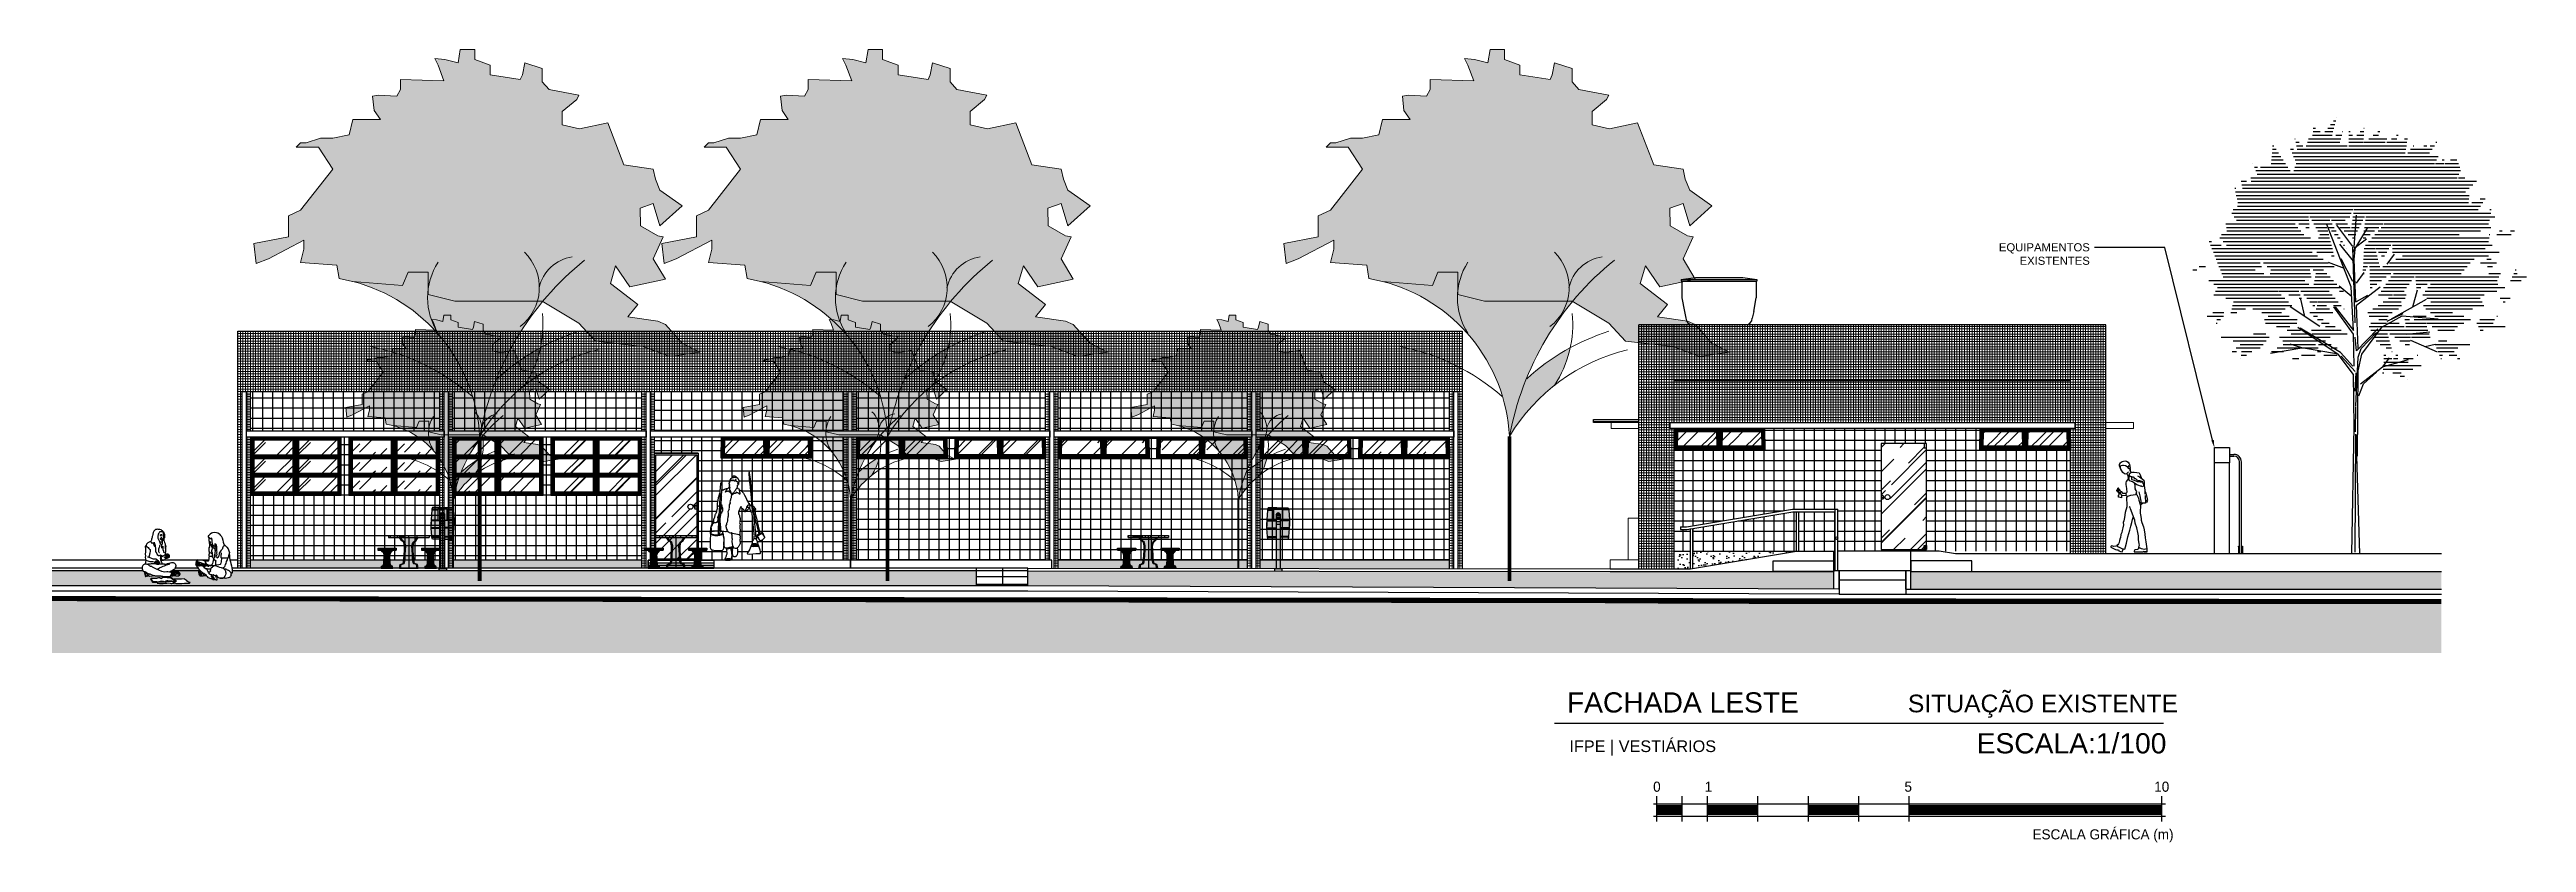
# Model space of a CAD drawing. Header units: metres. Extents: x 2304 to 3408, y 318 to 588.
# Drawn here: x 2772.3 to 2821.36, y 358.08 to 373.79 of the extents above; entities that cross this region are included whole.
import ezdxf
from ezdxf import colors
from ezdxf.entities.mleader import LeaderData, LeaderLine
from ezdxf.enums import TextEntityAlignment as Align
from ezdxf.math import Vec2, Vec3

# ---------------------------------------------------------------- set-up
doc = ezdxf.new("R2010")
doc.units = ezdxf.units.M
doc.header["$LTSCALE"] = 5.5
doc.header["$MEASUREMENT"] = 0
for name, color, linetype, lineweight in [('01', 1, 'Continuous', 9), ('HACH', 251, 'Continuous', 5), ('PENA 04', 4, 'Continuous', 25), ('PENA 05', 5, 'Continuous', 25), ('VEGETAÇÃO', 76, 'Continuous', 5)]:
    doc.layers.add(name, color=color, linetype=linetype, lineweight=lineweight)
for name, color, linetype in [('HACHURA', 251, 'Continuous'), ('HACHURA PISOS', 250, 'Continuous'), ('Layout-int', 1, 'Continuous'), ('LOUÇAS', 7, 'Continuous'), ('PENA 0.05', 8, 'Continuous'), ('PENA 0.15', 7, 'Continuous'), ('PENA 0.2', 2, 'Continuous'), ('PENA 01', 1, 'Continuous'), ('PENA 02', 2, 'Continuous'), ('PENA 03', 3, 'Continuous'), ('PENA 06', 6, 'Continuous'), ('TXT ESPECIFICAÇÃO', 7, 'Continuous'), ('TXT ESPECIFICAÇÕES', 7, 'Continuous'), ('VEGETACAO', 84, 'Continuous')]:
    doc.layers.add(name, color=color, linetype=linetype)
doc.styles.add('Luana', font='arial.ttf')
doc.styles.add('R60_1-100', font='gisha.ttf', dxfattribs={"height": 0.15})
doc.styles.get("Standard").update_dxf_attribs({"font": 'arial.ttf'})
pattern_1 = [(45, (3708.8824, 322.0889), (0.42426, 1.13137), [7.5, -1, 2.5, -0.5]), (45, (3709.17586, 322.7359), (-0.8238, 0.11667), [1.5, -0.165, 3, -0.375]), (45, (3708.75866, 322.56617), (1.6016, 2.07536), [4, -0.7, 2, -0.5])]
pattern_2 = [(45, (3707.99616, 322.0889), (0.42426, 1.13137), [7.5, -1, 2.5, -0.5]), (45, (3708.2896, 322.7359), (-0.8238, 0.11667), [1.5, -0.165, 3, -0.375]), (45, (3707.8724, 322.56617), (1.6016, 2.07536), [4, -0.7, 2, -0.5])]
pattern_3 = [(45, (2786.55654, 365.76107), (0.42426, 1.13137), [7.5, -1, 2.5, -0.5]), (45, (2786.85, 366.4081), (-0.8238, 0.11667), [1.5, -0.165, 3, -0.375]), (45, (2786.4328, 366.23837), (1.6016, 2.07536), [4, -0.7, 2, -0.5])]
pattern_4 = [(45, (2785.6703, 365.76107), (0.42426, 1.13137), [7.5, -1, 2.5, -0.5]), (45, (2785.96374, 366.4081), (-0.8238, 0.11667), [1.5, -0.165, 3, -0.375]), (45, (2785.54654, 366.23837), (1.6016, 2.07536), [4, -0.7, 2, -0.5])]
pattern_5 = [(0, (2497.74334, 10.3651), (0, 0.2), []), (90, (2497.74334, 10.3651), (-0.2, 1e-17), [])]

msp = doc.modelspace()

# ---------------------------------------------------------------- texts
at = {"layer": '01', "style": 'R60_1-100'}
for s, p in [('0', (2804.14, 359.088)), ('1', (2805.162, 359.088)), ('5', (2809.118, 359.088)), ('10', (2814.14, 359.088))]:
    msp.add_text(s, height=0.2, dxfattribs=at).set_placement(p, align=Align.CENTER)
at = {"layer": '01', "insert": (2811.58, 358.344), "char_height": 0.2, "width": 6.27562, "attachment_point": 1, "style": 'R60_1-100'}
msp.add_mtext('ESCALA GRÁFICA (m)', dxfattribs=at)
at = {"layer": 'PENA 0.05', "style": 'Luana'}
msp.add_text('SITUAÇÃO EXISTENTE', height=0.35, dxfattribs=at).set_placement((2809.111, 360.661))
at = {"layer": 'PENA 0.05', "linetype": 'ByBlock', "style": 'Luana'}
msp.add_text('IFPE | VESTIÁRIOS', height=0.23, dxfattribs=at).set_placement((2802.408, 359.874))
at = {"layer": 'PENA 0.2', "style": 'Luana'}
for s, p in [('FACHADA LESTE', (2802.358, 360.657)), ('ESCALA:1/100', (2810.474, 359.847))]:
    msp.add_text(s, height=0.4, dxfattribs=at).set_placement(p)

# ---------------------------------------------------------------- blocks, each defined once
blk = doc.blocks.new('janalta')
at = {"layer": 'HACHURA', "ltscale": 1.5}
h = blk.add_hatch(dxfattribs=at)
h.set_pattern_fill('AR-RROOF', color=256, scale=0.5, angle=45, style=0)
h.set_pattern_definition(pattern_2)
h.paths.add_polyline_path([(3707.996, 322.232), (3708.777, 322.232), (3708.777, 322.376), (3707.996, 322.376)])
h = blk.add_hatch(dxfattribs=at)
h.set_pattern_fill('AR-RROOF', color=256, scale=0.5, angle=45, style=0)
h.set_pattern_definition(pattern_1)
h.paths.add_polyline_path([(3708.882, 322.232), (3709.664, 322.232), (3709.664, 322.376), (3708.882, 322.376)])
h = blk.add_hatch(dxfattribs=at)
h.set_pattern_fill('AR-RROOF', color=256, scale=0.5, angle=45, style=0)
h.set_pattern_definition(pattern_2)
h.paths.add_polyline_path([(3707.996, 322.232), (3708.777, 322.232), (3708.777, 322.089), (3707.996, 322.089)])
h = blk.add_hatch(dxfattribs=at)
h.set_pattern_fill('AR-RROOF', color=256, scale=0.5, angle=45, style=0)
h.set_pattern_definition(pattern_1)
h.paths.add_polyline_path([(3708.882, 322.232), (3709.664, 322.232), (3709.664, 322.089), (3708.882, 322.089)])
at = {"layer": 'PENA 01', "ltscale": 1.5}
for p, q in [((3707.956, 322.416), (3707.956, 322.232)), ((3708.817, 322.441), (3708.817, 322.232)), ((3708.842, 322.441), (3708.842, 322.232)), ((3708.842, 322.416), (3708.842, 322.232)), ((3707.956, 322.049), (3707.956, 322.232)), ((3708.817, 322.024), (3708.817, 322.232)), ((3708.842, 322.024), (3708.842, 322.232)), ((3708.842, 322.049), (3708.842, 322.232))]:
    blk.add_line(p, q, dxfattribs=at)
for points in [[(3707.931, 322.441), (3707.996, 322.376)], [(3708.817, 322.416), (3707.956, 322.416), (3707.956, 322.232)], [(3708.817, 322.232), (3708.817, 322.416), (3707.956, 322.416)], [(3708.817, 322.232), (3708.817, 322.416), (3707.956, 322.416), (3707.956, 322.232)], [(3708.797, 322.232), (3708.797, 322.396), (3707.976, 322.396), (3707.976, 322.232)], [(3708.777, 322.232), (3708.777, 322.376), (3707.996, 322.376), (3707.996, 322.232)], [(3708.777, 322.376), (3708.817, 322.416)], [(3709.704, 322.232), (3709.704, 322.416), (3708.842, 322.416)], [(3709.704, 322.232), (3709.704, 322.416), (3708.842, 322.416), (3708.842, 322.232)], [(3708.842, 322.416), (3708.882, 322.376)], [(3709.684, 322.232), (3709.684, 322.396), (3708.862, 322.396), (3708.862, 322.232)], [(3709.664, 322.232), (3709.664, 322.376), (3708.882, 322.376), (3708.882, 322.232)], [(3709.664, 322.376), (3709.729, 322.441)], [(3707.931, 322.024), (3707.996, 322.089)], [(3708.817, 322.049), (3707.956, 322.049), (3707.956, 322.232)], [(3708.817, 322.232), (3708.817, 322.049), (3707.956, 322.049)], [(3708.817, 322.232), (3708.817, 322.049), (3707.956, 322.049), (3707.956, 322.232)], [(3708.797, 322.232), (3708.797, 322.069), (3707.976, 322.069), (3707.976, 322.232)], [(3708.777, 322.232), (3708.777, 322.089), (3707.996, 322.089), (3707.996, 322.232)], [(3708.777, 322.089), (3708.817, 322.049)], [(3709.704, 322.232), (3709.704, 322.049), (3708.842, 322.049)], [(3709.704, 322.232), (3709.704, 322.049), (3708.842, 322.049), (3708.842, 322.232)], [(3708.842, 322.049), (3708.882, 322.089)], [(3709.684, 322.232), (3709.684, 322.069), (3708.862, 322.069), (3708.862, 322.232)], [(3709.664, 322.232), (3709.664, 322.089), (3708.882, 322.089), (3708.882, 322.232)], [(3709.664, 322.089), (3709.729, 322.024)]]:
    blk.add_lwpolyline(points, dxfattribs=at)
at = {"layer": 'PENA 02', "ltscale": 1.5}
for points in [[(3709.729, 322.232), (3709.729, 322.441), (3707.931, 322.441), (3707.931, 322.232)], [(3709.729, 322.232), (3709.729, 322.024), (3707.931, 322.024), (3707.931, 322.232)]]:
    blk.add_lwpolyline(points, dxfattribs=at)
blk = doc.blocks.new('jan padrao fachada')
at = {"layer": 'HACHURA', "ltscale": 1.5}
h = blk.add_hatch(dxfattribs=at)
h.set_pattern_fill('AR-RROOF', color=256, scale=0.5, angle=45, style=0)
h.set_pattern_definition([(45, (0.065, 0.79833), (0.42426, 1.13137), [7.5, -1, 2.5, -0.5]), (45, (0.35845, 1.44534), (-0.8238, 0.11667), [1.5, -0.165, 3, -0.375]), (45, (-0.05874, 1.27563), (1.6016, 2.07536), [4, -0.7, 2, -0.5])])
h.paths.add_polyline_path([(0.065, 1.085), (0.065, 0.798), (0.846, 0.798), (0.846, 1.085)])
h = blk.add_hatch(dxfattribs=at)
h.set_pattern_fill('AR-RROOF', color=256, scale=0.5, angle=45, style=0)
h.set_pattern_definition([(45, (0.95125, 0.79833), (0.42426, 1.13137), [7.5, -1, 2.5, -0.5]), (45, (1.2447, 1.44534), (-0.8238, 0.11667), [1.5, -0.165, 3, -0.375]), (45, (0.8275, 1.27563), (1.6016, 2.07536), [4, -0.7, 2, -0.5])])
h.paths.add_polyline_path([(0.951, 1.085), (0.951, 0.798), (1.732, 0.798), (1.732, 1.085)])
h = blk.add_hatch(dxfattribs=at)
h.set_pattern_fill('AR-RROOF', color=256, scale=0.5, angle=45, style=0)
h.set_pattern_definition([(45, (0.065, 0.43167), (0.42426, 1.13137), [7.5, -1, 2.5, -0.5]), (45, (0.35845, 1.0787), (-0.8238, 0.11667), [1.5, -0.165, 3, -0.375]), (45, (-0.05874, 0.90896), (1.6016, 2.07536), [4, -0.7, 2, -0.5])])
h.paths.add_polyline_path([(0.065, 0.718), (0.065, 0.432), (0.846, 0.432), (0.846, 0.718)])
h = blk.add_hatch(dxfattribs=at)
h.set_pattern_fill('AR-RROOF', color=256, scale=0.5, angle=45, style=0)
h.set_pattern_definition([(45, (0.95125, 0.43167), (0.42426, 1.13137), [7.5, -1, 2.5, -0.5]), (45, (1.2447, 1.0787), (-0.8238, 0.11667), [1.5, -0.165, 3, -0.375]), (45, (0.8275, 0.90896), (1.6016, 2.07536), [4, -0.7, 2, -0.5])])
h.paths.add_polyline_path([(0.951, 0.718), (0.951, 0.432), (1.732, 0.432), (1.732, 0.718)])
h = blk.add_hatch(dxfattribs=at)
h.set_pattern_fill('AR-RROOF', color=256, scale=0.5, angle=45, style=0)
h.set_pattern_definition([(45, (0.065, 0.065), (0.42426, 1.13137), [7.5, -1, 2.5, -0.5]), (45, (0.35845, 0.712), (-0.8238, 0.11667), [1.5, -0.165, 3, -0.375]), (45, (-0.05874, 0.5423), (1.6016, 2.07536), [4, -0.7, 2, -0.5])])
h.paths.add_polyline_path([(0.065, 0.352), (0.065, 0.065), (0.846, 0.065), (0.846, 0.352)])
h = blk.add_hatch(dxfattribs=at)
h.set_pattern_fill('AR-RROOF', color=256, scale=0.5, angle=45, style=0)
h.set_pattern_definition([(45, (0.95125, 0.065), (0.42426, 1.13137), [7.5, -1, 2.5, -0.5]), (45, (1.2447, 0.712), (-0.8238, 0.11667), [1.5, -0.165, 3, -0.375]), (45, (0.8275, 0.5423), (1.6016, 2.07536), [4, -0.7, 2, -0.5])])
h.paths.add_polyline_path([(0.951, 0.352), (0.951, 0.065), (1.732, 0.065), (1.732, 0.352)])
at = {"layer": 'PENA 01', "ltscale": 1.5}
for p, q in [((0.025, 1.125), (0.025, 0.025)), ((0.886, 1.15), (0.886, 0)), ((0.911, 1.15), (0.911, 0)), ((0.911, 1.125), (0.911, 0.025))]:
    blk.add_line(p, q, dxfattribs=at)
for points in [[(0, 1.15), (0.065, 1.085)], [(0.886, 1.125), (0.025, 1.125), (0.025, 0.025), (0.886, 0.025)], [(0.025, 0.025), (0.886, 0.025), (0.886, 1.125), (0.025, 1.125)], [(0.846, 1.085), (0.886, 1.125)], [(0.911, 0.025), (1.772, 0.025), (1.772, 1.125), (0.911, 1.125)], [(0.911, 1.125), (0.951, 1.085)], [(1.732, 1.085), (1.797, 1.15)], [(0.065, 0.798), (0.025, 0.758)], [(0.025, 0.758), (0.065, 0.718)], [(0.846, 0.798), (0.886, 0.758)], [(0.846, 0.718), (0.886, 0.758)], [(0.951, 0.798), (0.911, 0.758)], [(0.911, 0.758), (0.951, 0.718)], [(1.732, 0.798), (1.772, 0.758)], [(1.732, 0.718), (1.772, 0.758)], [(0.065, 0.065), (0, 0)], [(0.065, 0.432), (0.025, 0.392)], [(0.025, 0.392), (0.065, 0.352)], [(0.846, 0.432), (0.886, 0.392)], [(0.846, 0.352), (0.886, 0.392)], [(0.846, 0.065), (0.886, 0.025)], [(0.951, 0.432), (0.911, 0.392)], [(0.911, 0.392), (0.951, 0.352)], [(0.951, 0.065), (0.911, 0.025)], [(1.732, 0.432), (1.772, 0.392)], [(1.732, 0.352), (1.772, 0.392)], [(1.732, 0.065), (1.797, 0)]]:
    blk.add_lwpolyline(points, dxfattribs=at)
for points in [[(0.025, 0.758), (0.886, 0.758), (0.886, 1.125), (0.025, 1.125)], [(0.045, 0.778), (0.866, 0.778), (0.866, 1.105), (0.045, 1.105)], [(0.065, 0.798), (0.846, 0.798), (0.846, 1.085), (0.065, 1.085)], [(0.911, 0.758), (1.772, 0.758), (1.772, 1.125), (0.911, 1.125)], [(0.931, 0.778), (1.752, 0.778), (1.752, 1.105), (0.931, 1.105)], [(0.951, 0.798), (1.732, 0.798), (1.732, 1.085), (0.951, 1.085)], [(0.025, 0.392), (0.886, 0.392), (0.886, 0.758), (0.025, 0.758)], [(0.045, 0.412), (0.866, 0.412), (0.866, 0.738), (0.045, 0.738)], [(0.065, 0.432), (0.846, 0.432), (0.846, 0.718), (0.065, 0.718)], [(0.911, 0.392), (1.772, 0.392), (1.772, 0.758), (0.911, 0.758)], [(0.931, 0.412), (1.752, 0.412), (1.752, 0.738), (0.931, 0.738)], [(0.951, 0.432), (1.732, 0.432), (1.732, 0.718), (0.951, 0.718)], [(0.025, 0.025), (0.886, 0.025), (0.886, 0.392), (0.025, 0.392)], [(0.045, 0.045), (0.866, 0.045), (0.866, 0.372), (0.045, 0.372)], [(0.065, 0.065), (0.846, 0.065), (0.846, 0.352), (0.065, 0.352)], [(0.911, 0.025), (1.772, 0.025), (1.772, 0.392), (0.911, 0.392)], [(0.931, 0.045), (1.752, 0.045), (1.752, 0.372), (0.931, 0.372)], [(0.951, 0.065), (1.732, 0.065), (1.732, 0.352), (0.951, 0.352)]]:
    blk.add_lwpolyline(points, close=True, dxfattribs=at)
at = {"layer": 'PENA 02', "ltscale": 1.5}
blk.add_lwpolyline([(1.797, 1.15), (0, 1.15), (0, 0), (1.797, 0)], close=True, dxfattribs=at)
blk = doc.blocks.new('A$C186D24D7')
for p, q in [((0.205, 1.446), (0.209, 1.504)), ((0.21, 1.53), (0.209, 1.527)), ((0.209, 1.527), (0.209, 1.524)), ((0.209, 1.504), (0.209, 1.524)), ((0.212, 1.532), (0.21, 1.53)), ((0.214, 1.534), (0.212, 1.532)), ((0.217, 1.535), (0.214, 1.534)), ((0.22, 1.536), (0.217, 1.535)), ((0.223, 1.535), (0.22, 1.536)), ((0.225, 1.534), (0.223, 1.535)), ((0.228, 1.533), (0.225, 1.534)), ((0.23, 1.531), (0.228, 1.533)), ((0.231, 1.525), (0.228, 1.436)), ((0.231, 1.528), (0.23, 1.531)), ((0.231, 1.525), (0.231, 1.528)), ((0.373, 1.509), (0.372, 1.504)), ((0.372, 1.504), (0.372, 1.5)), ((0.372, 1.5), (0.374, 1.497)), ((0.374, 1.512), (0.373, 1.509)), ((0.376, 1.516), (0.374, 1.512)), ((0.374, 1.497), (0.377, 1.495)), ((0.376, 1.516), (0.378, 1.526)), ((0.377, 1.495), (0.379, 1.495)), ((0.378, 1.526), (0.379, 1.536)), ((0.379, 1.54), (0.38, 1.541)), ((0.379, 1.536), (0.379, 1.54)), ((0.379, 1.495), (0.382, 1.496)), ((0.38, 1.541), (0.382, 1.54)), ((0.381, 1.489), (0.382, 1.49)), ((0.382, 1.48), (0.381, 1.489)), ((0.382, 1.54), (0.385, 1.551)), ((0.382, 1.54), (0.383, 1.539)), ((0.382, 1.498), (0.382, 1.496)), ((0.382, 1.496), (0.382, 1.49)), ((0.384, 1.472), (0.382, 1.48)), ((0.383, 1.539), (0.384, 1.537)), ((0.384, 1.537), (0.386, 1.537)), ((0.386, 1.466), (0.384, 1.472)), ((0.385, 1.551), (0.388, 1.559)), ((0.386, 1.537), (0.388, 1.539)), ((0.388, 1.559), (0.391, 1.569)), ((0.388, 1.539), (0.39, 1.545)), ((0.39, 1.545), (0.393, 1.559)), ((0.391, 1.569), (0.393, 1.576)), ((0.393, 1.576), (0.394, 1.582)), ((0.393, 1.559), (0.395, 1.565)), ((0.394, 1.582), (0.396, 1.586)), ((0.395, 1.565), (0.397, 1.57)), ((0.396, 1.587), (0.398, 1.592)), ((0.396, 1.586), (0.396, 1.587)), ((0.397, 1.57), (0.399, 1.576)), ((0.398, 1.592), (0.399, 1.595)), ((0.399, 1.595), (0.401, 1.598)), ((0.399, 1.576), (0.403, 1.58)), ((0.401, 1.6), (0.403, 1.604)), ((0.401, 1.598), (0.401, 1.6)), ((0.403, 1.604), (0.407, 1.611)), ((0.403, 1.582), (0.405, 1.583)), ((0.403, 1.58), (0.403, 1.582)), ((0.405, 1.583), (0.408, 1.583)), ((0.407, 1.611), (0.409, 1.613)), ((0.408, 1.583), (0.408, 1.581)), ((0.408, 1.581), (0.408, 1.578)), ((0.408, 1.578), (0.409, 1.58)), ((0.409, 1.616), (0.411, 1.617)), ((0.409, 1.613), (0.409, 1.616)), ((0.409, 1.58), (0.41, 1.585)), ((0.41, 1.585), (0.412, 1.585)), ((0.411, 1.617), (0.412, 1.619)), ((0.412, 1.619), (0.414, 1.62)), ((0.412, 1.585), (0.416, 1.585)), ((0.414, 1.62), (0.416, 1.621)), ((0.416, 1.621), (0.417, 1.624)), ((0.416, 1.585), (0.416, 1.582)), ((0.416, 1.582), (0.418, 1.58)), ((0.417, 1.624), (0.42, 1.626)), ((0.418, 1.579), (0.419, 1.581)), ((0.418, 1.58), (0.418, 1.579)), ((0.419, 1.585), (0.42, 1.587)), ((0.419, 1.581), (0.419, 1.585)), ((0.42, 1.626), (0.423, 1.627)), ((0.42, 1.587), (0.423, 1.588)), ((0.423, 1.627), (0.426, 1.629)), ((0.423, 1.588), (0.428, 1.59)), ((0.426, 1.629), (0.435, 1.634)), ((0.426, 1.629), (0.429, 1.633)), ((0.426, 1.629), (0.426, 1.629)), ((0.428, 1.59), (0.431, 1.589)), ((0.429, 1.633), (0.433, 1.637)), ((0.431, 1.589), (0.431, 1.585)), ((0.431, 1.585), (0.432, 1.583)), ((0.432, 1.583), (0.434, 1.579)), ((0.433, 1.637), (0.434, 1.638)), ((0.434, 1.638), (0.435, 1.639)), ((0.434, 1.579), (0.437, 1.579)), ((0.435, 1.639), (0.438, 1.645)), ((0.435, 1.634), (0.445, 1.637)), ((0.437, 1.579), (0.438, 1.581)), ((0.438, 1.645), (0.441, 1.65)), ((0.438, 1.581), (0.44, 1.58)), ((0.44, 1.58), (0.44, 1.579)), ((0.44, 1.579), (0.444, 1.578)), ((0.441, 1.65), (0.443, 1.654)), ((0.443, 1.654), (0.448, 1.658)), ((0.444, 1.578), (0.445, 1.583)), ((0.445, 1.637), (0.462, 1.641)), ((0.445, 1.587), (0.447, 1.589)), ((0.445, 1.583), (0.445, 1.587)), ((0.447, 1.589), (0.448, 1.591)), ((0.448, 1.658), (0.454, 1.664)), ((0.448, 1.591), (0.452, 1.591)), ((0.452, 1.591), (0.454, 1.589)), ((0.453, 1.58), (0.456, 1.583)), ((0.454, 1.582), (0.453, 1.58)), ((0.454, 1.664), (0.461, 1.669)), ((0.454, 1.589), (0.454, 1.582)), ((0.456, 1.583), (0.46, 1.584)), ((0.46, 1.584), (0.463, 1.583)), ((0.461, 1.669), (0.468, 1.671)), ((0.462, 1.641), (0.477, 1.642)), ((0.463, 1.583), (0.467, 1.58)), ((0.467, 1.58), (0.471, 1.575)), ((0.468, 1.671), (0.475, 1.671)), ((0.471, 1.575), (0.471, 1.572)), ((0.471, 1.572), (0.472, 1.57)), ((0.472, 1.569), (0.473, 1.573)), ((0.472, 1.57), (0.472, 1.569)), ((0.473, 1.578), (0.477, 1.574)), ((0.473, 1.573), (0.473, 1.578)), ((0.475, 1.671), (0.479, 1.669)), ((0.477, 1.642), (0.502, 1.64)), ((0.477, 1.574), (0.48, 1.57)), ((0.479, 1.669), (0.486, 1.666)), ((0.48, 1.57), (0.482, 1.568)), ((0.482, 1.568), (0.482, 1.572)), ((0.482, 1.572), (0.487, 1.57)), ((0.486, 1.666), (0.492, 1.664)), ((0.487, 1.57), (0.49, 1.567)), ((0.49, 1.573), (0.492, 1.571)), ((0.49, 1.567), (0.49, 1.573)), ((0.492, 1.664), (0.499, 1.663)), ((0.492, 1.571), (0.497, 1.57)), ((0.495, 1.59), (0.495, 1.592)), ((0.495, 1.592), (0.497, 1.591)), ((0.495, 1.59), (0.495, 1.578)), ((0.498, 1.575), (0.495, 1.578)), ((0.497, 1.591), (0.5, 1.59)), ((0.497, 1.57), (0.499, 1.568)), ((0.499, 1.572), (0.498, 1.575)), ((0.499, 1.663), (0.501, 1.662)), ((0.499, 1.568), (0.499, 1.572)), ((0.5, 1.596), (0.501, 1.598)), ((0.5, 1.59), (0.5, 1.596)), ((0.501, 1.662), (0.505, 1.66)), ((0.501, 1.598), (0.503, 1.599)), ((0.502, 1.64), (0.512, 1.639)), ((0.503, 1.599), (0.504, 1.599)), ((0.504, 1.599), (0.508, 1.596)), ((0.505, 1.66), (0.511, 1.654)), ((0.508, 1.596), (0.509, 1.591)), ((0.509, 1.591), (0.51, 1.585)), ((0.51, 1.573), (0.51, 1.585)), ((0.51, 1.573), (0.511, 1.57)), ((0.511, 1.654), (0.517, 1.648)), ((0.511, 1.57), (0.516, 1.567)), ((0.512, 1.639), (0.523, 1.636)), ((0.516, 1.567), (0.521, 1.566)), ((0.517, 1.648), (0.523, 1.642)), ((0.521, 1.566), (0.528, 1.562)), ((0.523, 1.642), (0.526, 1.639)), ((0.523, 1.636), (0.539, 1.629)), ((0.526, 1.639), (0.532, 1.634)), ((0.528, 1.562), (0.535, 1.557)), ((0.532, 1.634), (0.537, 1.63)), ((0.535, 1.479), (0.532, 1.462)), ((0.535, 1.557), (0.538, 1.554)), ((0.537, 1.48), (0.535, 1.479)), ((0.537, 1.63), (0.539, 1.629)), ((0.538, 1.486), (0.537, 1.48)), ((0.538, 1.554), (0.544, 1.548)), ((0.538, 1.484), (0.538, 1.486)), ((0.542, 1.482), (0.538, 1.484)), ((0.539, 1.629), (0.541, 1.626)), ((0.541, 1.626), (0.543, 1.623)), ((0.546, 1.484), (0.542, 1.482)), ((0.543, 1.623), (0.547, 1.62)), ((0.544, 1.548), (0.546, 1.54)), ((0.547, 1.52), (0.545, 1.512)), ((0.545, 1.512), (0.549, 1.52)), ((0.546, 1.54), (0.548, 1.535)), ((0.548, 1.487), (0.546, 1.484)), ((0.547, 1.62), (0.554, 1.612)), ((0.548, 1.535), (0.547, 1.524)), ((0.547, 1.524), (0.547, 1.52)), ((0.55, 1.491), (0.548, 1.487)), ((0.549, 1.52), (0.551, 1.523)), ((0.556, 1.497), (0.55, 1.491)), ((0.551, 1.523), (0.553, 1.525)), ((0.553, 1.525), (0.557, 1.527)), ((0.554, 1.612), (0.556, 1.606)), ((0.556, 1.606), (0.559, 1.6)), ((0.559, 1.502), (0.556, 1.497)), ((0.557, 1.527), (0.559, 1.527)), ((0.559, 1.6), (0.561, 1.595)), ((0.559, 1.527), (0.56, 1.526)), ((0.561, 1.508), (0.559, 1.502)), ((0.562, 1.53), (0.56, 1.526)), ((0.56, 1.526), (0.562, 1.523)), ((0.561, 1.595), (0.564, 1.588)), ((0.562, 1.512), (0.561, 1.508)), ((0.563, 1.536), (0.562, 1.53)), ((0.562, 1.523), (0.563, 1.52)), ((0.563, 1.52), (0.562, 1.512)), ((0.565, 1.544), (0.563, 1.536)), ((0.564, 1.588), (0.564, 1.585)), ((0.564, 1.585), (0.565, 1.582)), ((0.565, 1.582), (0.566, 1.579)), ((0.567, 1.555), (0.565, 1.544)), ((0.566, 1.579), (0.567, 1.575)), ((0.567, 1.575), (0.567, 1.572)), ((0.567, 1.572), (0.567, 1.565)), ((0.567, 1.565), (0.567, 1.555)), ((0.766, 1.735), (0.765, 1.733)), ((0.765, 1.733), (0.774, 1.607)), ((0.767, 1.738), (0.766, 1.737)), ((0.766, 1.737), (0.766, 1.735)), ((0.769, 1.74), (0.767, 1.738)), ((0.771, 1.74), (0.769, 1.74)), ((0.772, 1.741), (0.771, 1.74)), ((0.774, 1.741), (0.772, 1.741)), ((0.776, 1.74), (0.774, 1.741)), ((0.774, 1.607), (0.78, 1.544)), ((0.777, 1.739), (0.776, 1.74)), ((0.779, 1.738), (0.777, 1.739)), ((0.78, 1.736), (0.779, 1.738)), ((0.78, 1.734), (0.78, 1.736)), ((0.796, 1.612), (0.78, 1.734)), ((0.78, 1.544), (0.79, 1.454)), ((0.816, 1.401), (0.796, 1.612)), ((0.128, 0.967), (0.133, 0.985)), ((0.133, 0.985), (0.135, 0.996)), ((0.135, 0.996), (0.137, 1.007)), ((0.137, 1.007), (0.141, 1.025)), ((0.141, 1.025), (0.144, 1.048)), ((0.142, 1.068), (0.143, 1.082)), ((0.142, 1.062), (0.142, 1.068)), ((0.143, 1.062), (0.142, 1.062)), ((0.143, 1.082), (0.144, 1.103)), ((0.146, 1.062), (0.143, 1.062)), ((0.144, 1.103), (0.146, 1.132)), ((0.144, 1.048), (0.146, 1.059)), ((0.146, 1.132), (0.149, 1.157)), ((0.153, 1.066), (0.146, 1.062)), ((0.146, 1.059), (0.146, 1.062)), ((0.149, 1.157), (0.155, 1.184)), ((0.167, 1.07), (0.153, 1.066)), ((0.155, 1.184), (0.158, 1.207)), ((0.158, 1.207), (0.162, 1.225)), ((0.162, 1.225), (0.164, 1.24)), ((0.164, 1.24), (0.166, 1.248)), ((0.176, 1.291), (0.166, 1.248)), ((0.179, 1.078), (0.167, 1.07)), ((0.176, 1.291), (0.181, 1.305)), ((0.187, 1.084), (0.179, 1.078)), ((0.181, 1.305), (0.184, 1.315)), ((0.181, 0.949), (0.183, 1.004)), ((0.183, 1.004), (0.187, 1.073)), ((0.184, 1.315), (0.189, 1.326)), ((0.187, 1.084), (0.19, 1.14)), ((0.187, 1.073), (0.187, 1.084)), ((0.189, 1.326), (0.194, 1.337)), ((0.19, 1.14), (0.194, 1.224)), ((0.194, 1.337), (0.196, 1.343)), ((0.194, 1.224), (0.195, 1.282)), ((0.195, 1.282), (0.199, 1.35)), ((0.196, 1.343), (0.198, 1.349)), ((0.198, 1.349), (0.199, 1.35)), ((0.199, 1.35), (0.2, 1.359)), ((0.2, 1.359), (0.205, 1.446)), ((0.204, 0.973), (0.212, 1.103)), ((0.204, 0.973), (0.218, 1.014)), ((0.213, 1.113), (0.212, 1.103)), ((0.215, 1.105), (0.212, 1.103)), ((0.219, 1.196), (0.213, 1.144)), ((0.213, 1.144), (0.213, 1.119)), ((0.213, 1.119), (0.213, 1.113)), ((0.218, 1.104), (0.215, 1.105)), ((0.217, 1.305), (0.216, 1.294)), ((0.216, 1.294), (0.218, 1.277)), ((0.219, 1.314), (0.217, 1.305)), ((0.218, 1.277), (0.222, 1.265)), ((0.222, 1.265), (0.218, 1.253)), ((0.218, 1.253), (0.219, 1.244)), ((0.222, 1.101), (0.218, 1.104)), ((0.218, 1.014), (0.228, 1.05)), ((0.223, 1.328), (0.219, 1.314)), ((0.219, 1.244), (0.219, 1.221)), ((0.219, 1.221), (0.219, 1.196)), ((0.222, 1.101), (0.229, 1.077)), ((0.224, 1.366), (0.223, 1.328)), ((0.228, 1.436), (0.224, 1.375)), ((0.251, 1.39), (0.224, 1.375)), ((0.224, 1.375), (0.224, 1.366)), ((0.228, 1.05), (0.231, 1.069)), ((0.229, 1.077), (0.231, 1.069)), ((0.24, 1.039), (0.231, 1.069)), ((0.24, 1.039), (0.24, 1.03)), ((0.24, 1.03), (0.246, 1.004)), ((0.246, 0.991), (0.242, 0.975)), ((0.246, 1.004), (0.246, 0.991)), ((0.251, 1.39), (0.267, 1.398)), ((0.267, 1.398), (0.277, 1.403)), ((0.277, 1.403), (0.288, 1.408)), ((0.288, 1.408), (0.299, 1.412)), ((0.299, 1.358), (0.298, 1.353)), ((0.298, 1.353), (0.3, 1.349)), ((0.299, 1.412), (0.31, 1.416)), ((0.302, 1.363), (0.299, 1.358)), ((0.3, 1.349), (0.305, 1.348)), ((0.307, 1.372), (0.302, 1.363)), ((0.305, 1.348), (0.311, 1.353)), ((0.313, 1.38), (0.307, 1.372)), ((0.31, 1.416), (0.32, 1.418)), ((0.311, 1.353), (0.315, 1.36)), ((0.324, 1.394), (0.313, 1.38)), ((0.315, 1.36), (0.324, 1.366)), ((0.32, 1.418), (0.327, 1.418)), ((0.331, 1.406), (0.324, 1.394)), ((0.324, 1.366), (0.332, 1.369)), ((0.327, 1.418), (0.333, 1.418)), ((0.341, 1.415), (0.331, 1.406)), ((0.332, 1.369), (0.342, 1.371)), ((0.333, 1.418), (0.337, 1.419)), ((0.337, 1.419), (0.346, 1.424)), ((0.346, 1.424), (0.341, 1.415)), ((0.342, 1.371), (0.35, 1.373)), ((0.346, 1.424), (0.353, 1.429)), ((0.35, 1.373), (0.36, 1.374)), ((0.353, 1.429), (0.361, 1.435)), ((0.364, 0.983), (0.357, 0.971)), ((0.36, 1.374), (0.363, 1.375)), ((0.361, 1.435), (0.367, 1.437)), ((0.363, 1.375), (0.361, 1.373)), ((0.361, 1.373), (0.361, 1.371)), ((0.361, 1.371), (0.364, 1.368)), ((0.364, 1.368), (0.369, 1.364)), ((0.367, 0.996), (0.364, 0.983)), ((0.367, 1.437), (0.369, 1.44)), ((0.372, 1.005), (0.367, 0.996)), ((0.369, 1.44), (0.372, 1.447)), ((0.369, 1.364), (0.375, 1.36)), ((0.374, 1.036), (0.371, 1.019)), ((0.371, 1.019), (0.372, 1.005)), ((0.372, 1.447), (0.376, 1.453)), ((0.376, 1.088), (0.373, 1.071)), ((0.373, 1.071), (0.376, 1.056)), ((0.376, 1.056), (0.374, 1.036)), ((0.375, 1.36), (0.381, 1.358)), ((0.376, 1.453), (0.38, 1.459)), ((0.383, 1.11), (0.376, 1.088)), ((0.38, 1.459), (0.385, 1.462)), ((0.383, 1.415), (0.381, 1.401)), ((0.381, 1.401), (0.383, 1.393)), ((0.381, 1.358), (0.384, 1.357)), ((0.385, 1.43), (0.383, 1.415)), ((0.383, 1.393), (0.39, 1.38)), ((0.392, 1.129), (0.383, 1.11)), ((0.384, 1.357), (0.388, 1.352)), ((0.385, 1.462), (0.386, 1.466)), ((0.385, 1.462), (0.386, 1.447)), ((0.386, 1.447), (0.385, 1.43)), ((0.388, 1.352), (0.394, 1.344)), ((0.39, 1.38), (0.399, 1.364)), ((0.394, 1.174), (0.39, 1.159)), ((0.39, 1.159), (0.392, 1.138)), ((0.392, 1.138), (0.392, 1.129)), ((0.394, 1.344), (0.399, 1.333)), ((0.399, 1.195), (0.394, 1.174)), ((0.399, 1.364), (0.403, 1.35)), ((0.399, 1.333), (0.405, 1.327)), ((0.403, 1.211), (0.399, 1.195)), ((0.403, 1.35), (0.409, 1.339)), ((0.407, 1.225), (0.403, 1.211)), ((0.405, 1.327), (0.414, 1.314)), ((0.413, 1.235), (0.407, 1.225)), ((0.409, 1.339), (0.416, 1.333)), ((0.417, 1.249), (0.413, 1.235)), ((0.414, 1.314), (0.42, 1.311)), ((0.416, 1.333), (0.418, 1.325)), ((0.418, 1.268), (0.417, 1.249)), ((0.418, 1.325), (0.42, 1.315)), ((0.421, 1.275), (0.418, 1.268)), ((0.42, 1.315), (0.422, 1.314)), ((0.42, 1.311), (0.425, 1.305)), ((0.423, 1.291), (0.421, 1.275)), ((0.422, 1.314), (0.424, 1.313)), ((0.426, 1.297), (0.423, 1.291)), ((0.426, 1.293), (0.423, 1.291)), ((0.424, 1.313), (0.428, 1.314)), ((0.425, 1.305), (0.424, 1.313)), ((0.425, 1.305), (0.426, 1.297)), ((0.441, 1.302), (0.426, 1.293)), ((0.428, 1.314), (0.433, 1.317)), ((0.433, 1.317), (0.442, 1.324)), ((0.477, 1.319), (0.441, 1.302)), ((0.442, 1.324), (0.449, 1.33)), ((0.449, 1.33), (0.456, 1.336)), ((0.456, 1.336), (0.465, 1.344)), ((0.465, 1.344), (0.471, 1.354)), ((0.471, 1.354), (0.48, 1.363)), ((0.495, 1.324), (0.477, 1.319)), ((0.488, 1.375), (0.48, 1.363)), ((0.488, 1.375), (0.494, 1.381)), ((0.494, 1.381), (0.5, 1.386)), ((0.504, 1.331), (0.495, 1.324)), ((0.5, 1.386), (0.509, 1.395)), ((0.509, 1.337), (0.504, 1.331)), ((0.509, 1.395), (0.515, 1.412)), ((0.513, 1.342), (0.509, 1.337)), ((0.515, 1.346), (0.511, 1.346)), ((0.511, 1.346), (0.513, 1.342)), ((0.515, 1.412), (0.526, 1.428)), ((0.536, 1.338), (0.515, 1.346)), ((0.526, 1.428), (0.535, 1.44)), ((0.532, 1.462), (0.532, 1.444)), ((0.532, 1.444), (0.535, 1.44)), ((0.535, 1.44), (0.538, 1.433)), ((0.549, 1.334), (0.536, 1.338)), ((0.538, 1.433), (0.546, 1.424)), ((0.546, 1.424), (0.567, 1.412)), ((0.559, 1.329), (0.549, 1.334)), ((0.565, 1.325), (0.559, 1.329)), ((0.575, 1.314), (0.565, 1.325)), ((0.567, 1.412), (0.57, 1.401)), ((0.574, 0.99), (0.567, 0.975)), ((0.57, 1.401), (0.588, 1.39)), ((0.57, 1.401), (0.57, 1.399)), ((0.57, 1.399), (0.575, 1.385)), ((0.581, 1), (0.574, 0.99)), ((0.575, 1.385), (0.579, 1.371)), ((0.581, 1.31), (0.575, 1.314)), ((0.579, 1.371), (0.582, 1.354)), ((0.585, 1.31), (0.581, 1.31)), ((0.585, 1.02), (0.581, 1)), ((0.582, 1.354), (0.584, 1.335)), ((0.584, 1.335), (0.586, 1.319)), ((0.586, 1.313), (0.585, 1.31)), ((0.593, 1.037), (0.585, 1.02)), ((0.586, 1.319), (0.586, 1.316)), ((0.586, 1.316), (0.586, 1.313)), ((0.588, 1.39), (0.603, 1.38)), ((0.603, 1.053), (0.593, 1.037)), ((0.603, 1.38), (0.619, 1.369)), ((0.604, 1.059), (0.603, 1.057)), ((0.603, 1.057), (0.603, 1.053)), ((0.603, 1.053), (0.603, 1.053)), ((0.607, 1.071), (0.604, 1.059)), ((0.607, 1.058), (0.604, 1.059)), ((0.611, 1.051), (0.607, 1.058)), ((0.616, 1.047), (0.611, 1.051)), ((0.618, 1.036), (0.616, 1.047)), ((0.624, 1.028), (0.618, 1.036)), ((0.619, 1.369), (0.63, 1.361)), ((0.627, 1.026), (0.624, 1.028)), ((0.634, 1.023), (0.627, 1.026)), ((0.63, 1.361), (0.642, 1.346)), ((0.644, 1.018), (0.634, 1.023)), ((0.642, 1.346), (0.656, 1.327)), ((0.651, 1.013), (0.644, 1.018)), ((0.654, 1.009), (0.651, 1.013)), ((0.659, 1.003), (0.654, 1.009)), ((0.656, 1.327), (0.67, 1.305)), ((0.667, 0.996), (0.659, 1.003)), ((0.669, 0.992), (0.667, 0.996)), ((0.673, 0.981), (0.669, 0.992)), ((0.67, 1.305), (0.681, 1.289)), ((0.681, 1.289), (0.705, 1.244)), ((0.682, 0.96), (0.693, 0.982)), ((0.693, 0.982), (0.703, 0.997)), ((0.703, 0.997), (0.714, 1.017)), ((0.705, 1.244), (0.72, 1.207)), ((0.714, 1.017), (0.723, 1.043)), ((0.72, 1.207), (0.728, 1.191)), ((0.737, 0.995), (0.72, 0.978)), ((0.723, 1.043), (0.726, 1.053)), ((0.734, 1.044), (0.723, 1.043)), ((0.726, 1.053), (0.736, 1.073)), ((0.728, 1.191), (0.739, 1.173)), ((0.755, 1.045), (0.734, 1.044)), ((0.736, 1.073), (0.747, 1.088)), ((0.755, 1.015), (0.737, 0.995)), ((0.739, 1.173), (0.75, 1.147)), ((0.747, 1.088), (0.756, 1.095)), ((0.75, 1.147), (0.759, 1.133)), ((0.766, 1.043), (0.755, 1.045)), ((0.766, 1.027), (0.755, 1.015)), ((0.756, 1.095), (0.766, 1.098)), ((0.759, 1.133), (0.768, 1.13)), ((0.766, 1.098), (0.775, 1.098)), ((0.776, 1.041), (0.766, 1.043)), ((0.771, 1.036), (0.766, 1.027)), ((0.768, 1.13), (0.773, 1.119)), ((0.776, 1.041), (0.771, 1.036)), ((0.773, 1.119), (0.782, 1.103)), ((0.775, 1.098), (0.793, 1.095)), ((0.782, 1.042), (0.776, 1.041)), ((0.782, 1.061), (0.781, 1.049)), ((0.781, 1.049), (0.782, 1.044)), ((0.782, 1.103), (0.787, 1.097)), ((0.785, 1.072), (0.782, 1.061)), ((0.785, 1.039), (0.782, 1.042)), ((0.788, 1.08), (0.785, 1.072)), ((0.785, 1.031), (0.785, 1.039)), ((0.787, 1.021), (0.785, 1.031)), ((0.787, 1.097), (0.793, 1.095)), ((0.79, 1.015), (0.787, 1.021)), ((0.795, 1.085), (0.788, 1.08)), ((0.79, 1.454), (0.797, 1.368)), ((0.793, 1.002), (0.79, 1.015)), ((0.793, 1.095), (0.803, 1.092)), ((0.794, 0.997), (0.793, 1.002)), ((0.794, 0.997), (0.799, 0.993)), ((0.797, 1.368), (0.803, 1.302)), ((0.799, 0.993), (0.801, 0.989)), ((0.801, 0.984), (0.801, 0.989)), ((0.804, 0.977), (0.801, 0.984)), ((0.803, 1.302), (0.809, 1.24)), ((0.803, 1.092), (0.811, 1.091)), ((0.809, 1.24), (0.817, 1.152)), ((0.811, 1.091), (0.82, 1.09)), ((0.828, 1.274), (0.816, 1.401)), ((0.817, 1.152), (0.82, 1.09)), ((0.82, 1.09), (0.827, 1.023)), ((0.827, 1.023), (0.831, 1.024)), ((0.838, 1.146), (0.828, 1.274)), ((0.83, 1.014), (0.828, 1.011)), ((0.828, 1.011), (0.829, 1.002)), ((0.829, 1.002), (0.83, 0.997)), ((0.833, 1.018), (0.83, 1.014)), ((0.83, 0.997), (0.833, 1)), ((0.83, 0.997), (0.83, 0.997)), ((0.831, 1.024), (0.834, 1.023)), ((0.836, 0.983), (0.832, 0.979)), ((0.835, 1.021), (0.833, 1.018)), ((0.833, 1), (0.836, 1.004)), ((0.834, 1.023), (0.835, 1.021)), ((0.836, 1.004), (0.84, 1.008)), ((0.841, 0.987), (0.836, 0.983)), ((0.843, 1.079), (0.838, 1.146)), ((0.84, 1.008), (0.844, 1.01)), ((0.847, 0.995), (0.841, 0.987)), ((0.846, 1.051), (0.843, 1.079)), ((0.853, 1.072), (0.843, 1.079)), ((0.844, 1.01), (0.849, 1.011)), ((0.85, 1.011), (0.846, 1.051)), ((0.849, 0.998), (0.847, 0.995)), ((0.849, 1.011), (0.85, 1.011)), ((0.851, 0.999), (0.849, 0.998)), ((0.85, 1.011), (0.852, 1.012)), ((0.852, 1.002), (0.851, 0.999)), ((0.851, 0.993), (0.851, 0.999)), ((0.853, 0.98), (0.851, 0.993)), ((0.853, 1.019), (0.852, 1.017)), ((0.852, 1.017), (0.852, 1.014)), ((0.852, 1.014), (0.852, 1.012)), ((0.853, 1.011), (0.852, 1.012)), ((0.853, 1.004), (0.852, 1.002)), ((0.853, 1.072), (0.862, 1.065)), ((0.855, 1.021), (0.853, 1.019)), ((0.854, 1.011), (0.853, 1.011)), ((0.853, 1.011), (0.853, 1.011)), ((0.854, 1.006), (0.853, 1.004)), ((0.853, 1.004), (0.858, 0.981)), ((0.854, 1.009), (0.854, 1.011)), ((0.854, 1.008), (0.854, 1.009)), ((0.854, 1.007), (0.854, 1.008)), ((0.854, 1.006), (0.854, 1.007)), ((0.857, 1.022), (0.855, 1.021)), ((0.86, 1.023), (0.857, 1.022)), ((0.858, 0.981), (0.86, 0.984)), ((0.862, 1.023), (0.86, 1.023)), ((0.86, 0.984), (0.865, 0.988)), ((0.862, 1.065), (0.871, 1.05)), ((0.865, 1.023), (0.862, 1.023)), ((0.867, 1.022), (0.865, 1.023)), ((0.865, 0.988), (0.869, 0.99)), ((0.869, 1.02), (0.867, 1.022)), ((0.87, 1.018), (0.869, 1.02)), ((0.869, 0.99), (0.87, 0.99)), ((0.871, 1.016), (0.87, 1.018)), ((0.87, 0.99), (0.871, 0.99)), ((0.871, 1.05), (0.879, 1.039)), ((0.871, 1.016), (0.874, 1)), ((0.871, 0.99), (0.872, 0.99)), ((0.872, 0.99), (0.874, 0.99)), ((0.875, 0.994), (0.874, 1)), ((0.874, 0.99), (0.875, 0.989)), ((0.877, 0.984), (0.875, 0.994)), ((0.878, 0.989), (0.875, 0.994)), ((0.875, 0.989), (0.876, 0.986)), ((0.876, 0.983), (0.875, 0.98)), ((0.876, 0.986), (0.876, 0.983)), ((0.877, 0.984), (0.887, 0.945)), ((0.878, 0.988), (0.878, 0.989)), ((0.878, 0.988), (0.879, 0.988)), ((0.879, 1.039), (0.888, 1.028)), ((0.879, 0.988), (0.879, 0.987)), ((0.879, 0.987), (0.88, 0.987)), ((0.88, 0.987), (0.881, 0.987)), ((0.881, 0.987), (0.882, 0.987)), ((0.883, 0.989), (0.882, 0.987)), ((0.882, 0.987), (0.882, 0.985)), ((0.884, 0.986), (0.882, 0.985)), ((0.882, 0.985), (0.882, 0.985)), ((0.882, 0.985), (0.882, 0.985)), ((0.885, 0.995), (0.883, 0.989)), ((0.885, 0.989), (0.884, 0.986)), ((0.884, 0.986), (0.884, 0.986)), ((0.886, 0.999), (0.885, 0.995)), ((0.888, 0.994), (0.885, 0.989)), ((0.888, 1.002), (0.886, 0.999)), ((0.888, 1.028), (0.893, 1.022)), ((0.892, 1.002), (0.888, 1.002)), ((0.89, 0.999), (0.888, 0.994)), ((0.892, 1.002), (0.89, 0.999)), ((0.895, 1.006), (0.892, 1.003)), ((0.892, 1.003), (0.892, 1.002)), ((0.893, 1.022), (0.895, 1.019)), ((0.895, 1.019), (0.898, 1.015)), ((0.897, 1.011), (0.895, 1.006)), ((0.898, 1.015), (0.897, 1.011)), ((0.001, 0.585), (0, 0.584)), ((0, 0.584), (0, 0.584)), ((0, 0.584), (0, 0.583)), ((0, 0.583), (0, 0.583)), ((0, 0.583), (0, 0.582)), ((0, 0.582), (0.001, 0.579)), ((0.002, 0.586), (0.001, 0.585)), ((0.001, 0.585), (0.001, 0.585)), ((0.004, 0.576), (0.001, 0.579)), ((0.002, 0.547), (0.001, 0.544)), ((0.001, 0.544), (0.001, 0.541)), ((0.001, 0.541), (0.001, 0.538)), ((0.001, 0.538), (0.001, 0.535)), ((0.001, 0.535), (0.002, 0.532)), ((0.002, 0.586), (0.002, 0.586)), ((0.003, 0.586), (0.002, 0.586)), ((0.003, 0.549), (0.002, 0.547)), ((0.002, 0.532), (0.003, 0.53)), ((0.004, 0.585), (0.003, 0.586)), ((0.003, 0.586), (0.003, 0.586)), ((0.003, 0.552), (0.004, 0.562)), ((0.004, 0.552), (0.003, 0.549)), ((0.003, 0.552), (0.003, 0.549)), ((0.003, 0.53), (0.004, 0.527)), ((0.004, 0.585), (0.005, 0.581)), ((0.004, 0.585), (0.004, 0.585)), ((0.006, 0.573), (0.004, 0.576)), ((0.004, 0.562), (0.006, 0.573)), ((0.009, 0.556), (0.004, 0.552)), ((0.004, 0.527), (0.006, 0.525)), ((0.005, 0.581), (0.007, 0.578)), ((0.006, 0.525), (0.008, 0.523)), ((0.007, 0.578), (0.008, 0.578)), ((0.008, 0.578), (0.009, 0.58)), ((0.008, 0.523), (0.011, 0.521)), ((0.009, 0.58), (0.012, 0.581)), ((0.012, 0.557), (0.009, 0.556)), ((0.009, 0.544), (0.01, 0.546)), ((0.009, 0.541), (0.009, 0.544)), ((0.009, 0.538), (0.009, 0.541)), ((0.01, 0.535), (0.009, 0.538)), ((0.01, 0.546), (0.011, 0.549)), ((0.011, 0.533), (0.01, 0.535)), ((0.011, 0.549), (0.012, 0.552)), ((0.012, 0.53), (0.011, 0.533)), ((0.011, 0.521), (0.014, 0.519)), ((0.011, 0.489), (0.011, 0.521)), ((0.012, 0.629), (0.013, 0.649)), ((0.012, 0.608), (0.012, 0.629)), ((0.013, 0.581), (0.012, 0.608)), ((0.012, 0.581), (0.013, 0.581)), ((0.014, 0.569), (0.012, 0.564)), ((0.012, 0.564), (0.012, 0.561)), ((0.012, 0.561), (0.012, 0.557)), ((0.014, 0.559), (0.012, 0.557)), ((0.012, 0.552), (0.014, 0.554)), ((0.014, 0.528), (0.012, 0.53)), ((0.013, 0.649), (0.016, 0.663)), ((0.017, 0.571), (0.014, 0.569)), ((0.02, 0.562), (0.014, 0.559)), ((0.014, 0.554), (0.016, 0.556)), ((0.014, 0.528), (0.022, 0.524)), ((0.014, 0.519), (0.022, 0.514)), ((0.016, 0.663), (0.023, 0.683)), ((0.016, 0.556), (0.021, 0.559)), ((0.018, 0.575), (0.017, 0.571)), ((0.018, 0.634), (0.021, 0.653)), ((0.018, 0.634), (0.019, 0.613)), ((0.019, 0.581), (0.018, 0.575)), ((0.019, 0.613), (0.019, 0.581)), ((0.025, 0.565), (0.02, 0.562)), ((0.024, 0.666), (0.021, 0.653)), ((0.021, 0.559), (0.023, 0.56)), ((0.022, 0.524), (0.031, 0.519)), ((0.022, 0.514), (0.031, 0.51)), ((0.023, 0.683), (0.028, 0.696)), ((0.023, 0.56), (0.026, 0.561)), ((0.03, 0.683), (0.024, 0.666)), ((0.031, 0.568), (0.025, 0.565)), ((0.026, 0.561), (0.028, 0.563)), ((0.028, 0.696), (0.034, 0.705)), ((0.028, 0.563), (0.031, 0.564)), ((0.039, 0.7), (0.03, 0.683)), ((0.036, 0.57), (0.031, 0.568)), ((0.031, 0.564), (0.033, 0.566)), ((0.031, 0.519), (0.039, 0.516)), ((0.031, 0.51), (0.039, 0.506)), ((0.033, 0.566), (0.035, 0.567)), ((0.034, 0.705), (0.044, 0.721)), ((0.035, 0.567), (0.06, 0.577)), ((0.042, 0.572), (0.036, 0.57)), ((0.048, 0.714), (0.039, 0.7)), ((0.039, 0.516), (0.048, 0.512)), ((0.039, 0.506), (0.048, 0.503)), ((0.048, 0.574), (0.042, 0.572)), ((0.044, 0.721), (0.053, 0.731)), ((0.059, 0.727), (0.048, 0.714)), ((0.054, 0.576), (0.048, 0.574)), ((0.048, 0.512), (0.057, 0.509)), ((0.048, 0.503), (0.057, 0.5)), ((0.053, 0.731), (0.063, 0.74)), ((0.06, 0.577), (0.054, 0.576)), ((0.057, 0.509), (0.066, 0.507)), ((0.057, 0.5), (0.066, 0.497)), ((0.071, 0.739), (0.059, 0.727)), ((0.066, 0.578), (0.06, 0.577)), ((0.062, 0.746), (0.063, 0.751)), ((0.062, 0.744), (0.062, 0.746)), ((0.062, 0.743), (0.062, 0.744)), ((0.065, 0.743), (0.062, 0.743)), ((0.063, 0.751), (0.065, 0.754)), ((0.063, 0.74), (0.065, 0.743)), ((0.065, 0.754), (0.068, 0.758)), ((0.066, 0.745), (0.065, 0.744)), ((0.065, 0.744), (0.065, 0.743)), ((0.067, 0.746), (0.066, 0.745)), ((0.072, 0.579), (0.066, 0.578)), ((0.066, 0.507), (0.075, 0.505)), ((0.066, 0.497), (0.075, 0.495)), ((0.068, 0.746), (0.067, 0.746)), ((0.068, 0.758), (0.07, 0.76)), ((0.07, 0.746), (0.068, 0.746)), ((0.07, 0.777), (0.071, 0.781)), ((0.07, 0.774), (0.07, 0.777)), ((0.07, 0.769), (0.07, 0.774)), ((0.07, 0.76), (0.07, 0.769)), ((0.073, 0.747), (0.07, 0.746)), ((0.071, 0.781), (0.073, 0.788)), ((0.071, 0.739), (0.08, 0.746)), ((0.072, 0.81), (0.073, 0.818)), ((0.074, 0.797), (0.072, 0.81)), ((0.072, 0.579), (0.08, 0.579)), ((0.073, 0.818), (0.078, 0.828)), ((0.073, 0.788), (0.074, 0.797)), ((0.078, 0.749), (0.073, 0.747)), ((0.075, 0.505), (0.084, 0.503)), ((0.075, 0.495), (0.084, 0.494)), ((0.078, 0.828), (0.083, 0.839)), ((0.079, 0.75), (0.078, 0.749)), ((0.079, 0.748), (0.079, 0.75)), ((0.08, 0.746), (0.079, 0.748)), ((0.081, 0.742), (0.08, 0.746)), ((0.08, 0.579), (0.087, 0.58)), ((0.083, 0.74), (0.081, 0.742)), ((0.083, 0.839), (0.088, 0.85)), ((0.085, 0.739), (0.083, 0.74)), ((0.084, 0.503), (0.093, 0.502)), ((0.084, 0.494), (0.093, 0.492)), ((0.092, 0.738), (0.085, 0.739)), ((0.087, 0.58), (0.095, 0.58)), ((0.088, 0.85), (0.091, 0.858)), ((0.091, 0.866), (0.097, 0.881)), ((0.091, 0.858), (0.091, 0.866)), ((0.098, 0.738), (0.092, 0.738)), ((0.093, 0.502), (0.102, 0.501)), ((0.093, 0.492), (0.102, 0.492)), ((0.095, 0.58), (0.103, 0.581)), ((0.097, 0.881), (0.101, 0.896)), ((0.101, 0.741), (0.098, 0.738)), ((0.101, 0.896), (0.106, 0.91)), ((0.102, 0.744), (0.101, 0.741)), ((0.103, 0.747), (0.102, 0.744)), ((0.102, 0.501), (0.112, 0.501)), ((0.102, 0.492), (0.112, 0.491)), ((0.106, 0.744), (0.103, 0.747)), ((0.103, 0.581), (0.11, 0.581)), ((0.106, 0.91), (0.112, 0.922)), ((0.113, 0.742), (0.106, 0.744)), ((0.11, 0.581), (0.118, 0.581)), ((0.112, 0.922), (0.116, 0.932)), ((0.112, 0.501), (0.121, 0.501)), ((0.112, 0.491), (0.121, 0.491)), ((0.118, 0.744), (0.113, 0.742)), ((0.116, 0.932), (0.121, 0.947)), ((0.12, 0.747), (0.118, 0.744)), ((0.118, 0.581), (0.126, 0.581)), ((0.121, 0.75), (0.12, 0.747)), ((0.121, 0.947), (0.128, 0.967)), ((0.123, 0.752), (0.121, 0.75)), ((0.121, 0.501), (0.129, 0.501)), ((0.121, 0.491), (0.129, 0.492)), ((0.125, 0.751), (0.123, 0.752)), ((0.127, 0.749), (0.125, 0.751)), ((0.126, 0.581), (0.134, 0.581)), ((0.13, 0.748), (0.127, 0.749)), ((0.129, 0.501), (0.136, 0.502)), ((0.129, 0.492), (0.136, 0.492)), ((0.135, 0.751), (0.13, 0.748)), ((0.134, 0.581), (0.141, 0.58)), ((0.139, 0.756), (0.135, 0.751)), ((0.141, 0.773), (0.136, 0.773)), ((0.136, 0.773), (0.137, 0.771)), ((0.136, 0.502), (0.144, 0.502)), ((0.136, 0.492), (0.144, 0.493)), ((0.137, 0.771), (0.138, 0.767)), ((0.138, 0.767), (0.139, 0.764)), ((0.141, 0.754), (0.139, 0.756)), ((0.142, 0.767), (0.14, 0.765)), ((0.147, 0.772), (0.141, 0.773)), ((0.143, 0.753), (0.141, 0.754)), ((0.141, 0.58), (0.149, 0.58)), ((0.145, 0.769), (0.142, 0.767)), ((0.143, 0.753), (0.143, 0.753)), ((0.144, 0.752), (0.143, 0.753)), ((0.145, 0.752), (0.144, 0.752)), ((0.144, 0.502), (0.151, 0.503)), ((0.144, 0.493), (0.151, 0.493)), ((0.148, 0.769), (0.145, 0.769)), ((0.146, 0.752), (0.145, 0.752)), ((0.148, 0.752), (0.146, 0.752)), ((0.152, 0.771), (0.147, 0.772)), ((0.151, 0.768), (0.148, 0.769)), ((0.149, 0.752), (0.148, 0.752)), ((0.151, 0.753), (0.149, 0.752)), ((0.149, 0.752), (0.149, 0.752)), ((0.149, 0.58), (0.157, 0.579)), ((0.15, 0.854), (0.154, 0.864)), ((0.15, 0.85), (0.15, 0.854)), ((0.153, 0.843), (0.15, 0.85)), ((0.154, 0.766), (0.151, 0.768)), ((0.155, 0.756), (0.151, 0.753)), ((0.151, 0.503), (0.159, 0.504)), ((0.151, 0.493), (0.159, 0.494)), ((0.155, 0.77), (0.152, 0.771)), ((0.155, 0.833), (0.153, 0.843)), ((0.153, 0.787), (0.155, 0.796)), ((0.156, 0.774), (0.153, 0.787)), ((0.154, 0.864), (0.163, 0.885)), ((0.155, 0.763), (0.154, 0.766)), ((0.159, 0.82), (0.155, 0.833)), ((0.155, 0.796), (0.156, 0.804)), ((0.156, 0.772), (0.155, 0.771)), ((0.155, 0.771), (0.155, 0.77)), ((0.158, 0.769), (0.155, 0.77)), ((0.155, 0.761), (0.155, 0.763)), ((0.169, 0.753), (0.155, 0.761)), ((0.155, 0.761), (0.155, 0.756)), ((0.156, 0.804), (0.159, 0.813)), ((0.156, 0.774), (0.156, 0.772)), ((0.157, 0.579), (0.165, 0.579)), ((0.173, 0.761), (0.158, 0.769)), ((0.159, 0.813), (0.159, 0.82)), ((0.159, 0.504), (0.161, 0.504)), ((0.159, 0.494), (0.167, 0.495)), ((0.161, 0.504), (0.164, 0.57)), ((0.161, 0.504), (0.167, 0.505)), ((0.163, 0.885), (0.171, 0.9)), ((0.164, 0.57), (0.165, 0.579)), ((0.165, 0.579), (0.166, 0.623)), ((0.166, 0.623), (0.173, 0.749)), ((0.167, 0.505), (0.174, 0.506)), ((0.167, 0.495), (0.174, 0.496)), ((0.173, 0.75), (0.169, 0.753)), ((0.171, 0.9), (0.18, 0.922)), ((0.173, 0.761), (0.174, 0.794)), ((0.181, 0.756), (0.173, 0.761)), ((0.173, 0.761), (0.173, 0.761)), ((0.173, 0.749), (0.173, 0.75)), ((0.181, 0.744), (0.173, 0.75)), ((0.174, 0.794), (0.178, 0.866)), ((0.174, 0.506), (0.182, 0.507)), ((0.174, 0.496), (0.182, 0.498)), ((0.178, 0.866), (0.18, 0.922)), ((0.18, 0.922), (0.181, 0.949)), ((0.187, 0.752), (0.181, 0.756)), ((0.195, 0.731), (0.181, 0.744)), ((0.182, 0.507), (0.186, 0.508)), ((0.182, 0.498), (0.189, 0.499)), ((0.188, 0.576), (0.186, 0.522)), ((0.186, 0.522), (0.186, 0.508)), ((0.186, 0.508), (0.189, 0.508)), ((0.192, 0.748), (0.187, 0.752)), ((0.188, 0.576), (0.19, 0.618)), ((0.207, 0.574), (0.188, 0.576)), ((0.189, 0.508), (0.197, 0.51)), ((0.189, 0.499), (0.197, 0.5)), ((0.196, 0.867), (0.19, 0.812)), ((0.19, 0.812), (0.191, 0.774)), ((0.19, 0.618), (0.192, 0.666)), ((0.191, 0.774), (0.192, 0.748)), ((0.192, 0.748), (0.195, 0.733)), ((0.192, 0.748), (0.192, 0.748)), ((0.192, 0.666), (0.193, 0.701)), ((0.193, 0.701), (0.195, 0.731)), ((0.195, 0.733), (0.195, 0.731)), ((0.195, 0.731), (0.197, 0.712)), ((0.199, 0.881), (0.196, 0.867)), ((0.197, 0.712), (0.199, 0.69)), ((0.197, 0.51), (0.204, 0.511)), ((0.197, 0.5), (0.204, 0.502)), ((0.204, 0.973), (0.199, 0.893)), ((0.199, 0.893), (0.199, 0.881)), ((0.201, 0.888), (0.199, 0.881)), ((0.199, 0.69), (0.202, 0.671)), ((0.206, 0.912), (0.201, 0.888)), ((0.202, 0.671), (0.205, 0.63)), ((0.204, 0.511), (0.211, 0.513)), ((0.204, 0.502), (0.211, 0.504)), ((0.205, 0.63), (0.207, 0.574)), ((0.212, 0.923), (0.206, 0.912)), ((0.211, 0.572), (0.207, 0.574)), ((0.241, 0.569), (0.211, 0.572)), ((0.211, 0.513), (0.215, 0.514)), ((0.211, 0.504), (0.215, 0.505)), ((0.219, 0.932), (0.212, 0.923)), ((0.215, 0.514), (0.219, 0.515)), ((0.215, 0.505), (0.219, 0.506)), ((0.229, 0.949), (0.219, 0.932)), ((0.219, 0.515), (0.222, 0.517)), ((0.219, 0.506), (0.223, 0.507)), ((0.222, 0.517), (0.225, 0.518)), ((0.223, 0.507), (0.226, 0.509)), ((0.225, 0.518), (0.229, 0.52)), ((0.226, 0.509), (0.23, 0.511)), ((0.238, 0.964), (0.229, 0.949)), ((0.229, 0.52), (0.232, 0.522)), ((0.23, 0.511), (0.233, 0.513)), ((0.232, 0.522), (0.235, 0.524)), ((0.233, 0.513), (0.236, 0.515)), ((0.235, 0.524), (0.238, 0.526)), ((0.236, 0.515), (0.239, 0.517)), ((0.242, 0.975), (0.238, 0.964)), ((0.238, 0.526), (0.241, 0.528)), ((0.239, 0.517), (0.242, 0.52)), ((0.243, 0.569), (0.241, 0.569)), ((0.241, 0.569), (0.244, 0.556)), ((0.241, 0.528), (0.244, 0.531)), ((0.242, 0.52), (0.245, 0.522)), ((0.267, 0.567), (0.243, 0.569)), ((0.244, 0.556), (0.248, 0.539)), ((0.244, 0.531), (0.246, 0.533)), ((0.245, 0.522), (0.248, 0.525)), ((0.246, 0.533), (0.249, 0.536)), ((0.248, 0.539), (0.249, 0.536)), ((0.248, 0.525), (0.25, 0.528)), ((0.249, 0.536), (0.25, 0.528)), ((0.25, 0.528), (0.254, 0.507)), ((0.254, 0.507), (0.256, 0.5)), ((0.256, 0.5), (0.268, 0.41)), ((0.266, 0.476), (0.256, 0.5)), ((0.297, 0.564), (0.267, 0.567)), ((0.317, 0.57), (0.297, 0.564)), ((0.32, 0.709), (0.31, 0.69)), ((0.31, 0.69), (0.311, 0.676)), ((0.311, 0.676), (0.312, 0.663)), ((0.312, 0.663), (0.314, 0.653)), ((0.314, 0.653), (0.314, 0.647)), ((0.314, 0.647), (0.318, 0.633)), ((0.329, 0.569), (0.317, 0.57)), ((0.318, 0.633), (0.322, 0.629)), ((0.325, 0.726), (0.32, 0.709)), ((0.322, 0.629), (0.324, 0.614)), ((0.324, 0.614), (0.337, 0.594)), ((0.335, 0.753), (0.325, 0.726)), ((0.336, 0.564), (0.329, 0.569)), ((0.339, 0.782), (0.335, 0.753)), ((0.342, 0.566), (0.336, 0.564)), ((0.337, 0.594), (0.339, 0.583)), ((0.342, 0.816), (0.339, 0.782)), ((0.339, 0.583), (0.342, 0.566)), ((0.35, 0.854), (0.342, 0.816)), ((0.348, 0.568), (0.342, 0.566)), ((0.359, 0.565), (0.348, 0.568)), ((0.356, 0.876), (0.35, 0.854)), ((0.357, 0.971), (0.352, 0.959)), ((0.352, 0.959), (0.354, 0.934)), ((0.355, 0.91), (0.353, 0.892)), ((0.353, 0.892), (0.356, 0.876)), ((0.354, 0.934), (0.355, 0.91)), ((0.364, 0.559), (0.359, 0.565)), ((0.375, 0.549), (0.364, 0.559)), ((0.384, 0.545), (0.375, 0.549)), ((0.405, 0.539), (0.384, 0.545)), ((0.418, 0.54), (0.405, 0.539)), ((0.42, 0.54), (0.418, 0.54)), ((0.43, 0.538), (0.42, 0.54)), ((0.423, 0.527), (0.42, 0.54)), ((0.426, 0.507), (0.423, 0.527)), ((0.426, 0.507), (0.43, 0.468)), ((0.451, 0.532), (0.43, 0.538)), ((0.473, 0.526), (0.451, 0.532)), ((0.505, 0.515), (0.473, 0.526)), ((0.542, 0.507), (0.505, 0.515)), ((0.568, 0.503), (0.542, 0.507)), ((0.567, 0.975), (0.559, 0.956)), ((0.559, 0.956), (0.559, 0.942)), ((0.559, 0.942), (0.563, 0.921)), ((0.563, 0.921), (0.571, 0.901)), ((0.583, 0.502), (0.568, 0.503)), ((0.571, 0.901), (0.577, 0.884)), ((0.577, 0.884), (0.581, 0.863)), ((0.581, 0.863), (0.588, 0.844)), ((0.585, 0.761), (0.583, 0.75)), ((0.583, 0.75), (0.589, 0.73)), ((0.586, 0.503), (0.583, 0.502)), ((0.583, 0.502), (0.583, 0.498)), ((0.583, 0.498), (0.588, 0.492)), ((0.586, 0.774), (0.585, 0.761)), ((0.586, 0.688), (0.585, 0.679)), ((0.585, 0.679), (0.586, 0.659)), ((0.593, 0.809), (0.586, 0.774)), ((0.591, 0.7), (0.586, 0.688)), ((0.586, 0.659), (0.589, 0.65)), ((0.587, 0.539), (0.586, 0.509)), ((0.586, 0.509), (0.586, 0.503)), ((0.589, 0.568), (0.587, 0.539)), ((0.588, 0.844), (0.592, 0.825)), ((0.588, 0.492), (0.592, 0.487)), ((0.589, 0.73), (0.591, 0.716)), ((0.589, 0.65), (0.589, 0.639)), ((0.589, 0.639), (0.592, 0.598)), ((0.592, 0.598), (0.589, 0.568)), ((0.591, 0.716), (0.591, 0.7)), ((0.592, 0.825), (0.593, 0.809)), ((0.68, 0.962), (0.673, 0.981)), ((0.682, 0.96), (0.68, 0.962)), ((0.693, 0.96), (0.682, 0.959)), ((0.682, 0.959), (0.682, 0.96)), ((0.705, 0.966), (0.693, 0.96)), ((0.72, 0.978), (0.705, 0.966)), ((0.809, 0.973), (0.804, 0.977)), ((0.807, 0.962), (0.808, 0.969)), ((0.808, 0.953), (0.807, 0.962)), ((0.808, 0.969), (0.809, 0.973)), ((0.813, 0.949), (0.808, 0.953)), ((0.824, 0.947), (0.813, 0.949)), ((0.833, 0.948), (0.824, 0.947)), ((0.832, 0.979), (0.832, 0.979)), ((0.832, 0.979), (0.832, 0.971)), ((0.832, 0.971), (0.834, 0.972)), ((0.834, 0.95), (0.833, 0.948)), ((0.833, 0.92), (0.833, 0.948)), ((0.838, 0.86), (0.833, 0.92)), ((0.834, 0.972), (0.84, 0.977)), ((0.836, 0.953), (0.834, 0.95)), ((0.84, 0.956), (0.836, 0.953)), ((0.842, 0.829), (0.838, 0.86)), ((0.84, 0.977), (0.847, 0.98)), ((0.845, 0.962), (0.84, 0.956)), ((0.846, 0.772), (0.842, 0.829)), ((0.848, 0.965), (0.845, 0.962)), ((0.853, 0.681), (0.846, 0.772)), ((0.847, 0.98), (0.851, 0.98)), ((0.853, 0.97), (0.848, 0.965)), ((0.851, 0.98), (0.853, 0.98)), ((0.853, 0.98), (0.854, 0.98)), ((0.854, 0.972), (0.853, 0.97)), ((0.856, 0.664), (0.853, 0.681)), ((0.854, 0.98), (0.855, 0.979)), ((0.856, 0.975), (0.854, 0.972)), ((0.856, 0.953), (0.854, 0.972)), ((0.855, 0.979), (0.858, 0.981)), ((0.855, 0.979), (0.857, 0.978)), ((0.857, 0.978), (0.856, 0.975)), ((0.86, 0.957), (0.856, 0.953)), ((0.856, 0.953), (0.858, 0.922)), ((0.862, 0.592), (0.856, 0.664)), ((0.858, 0.922), (0.863, 0.865)), ((0.862, 0.959), (0.86, 0.957)), ((0.863, 0.96), (0.862, 0.959)), ((0.867, 0.934), (0.862, 0.959)), ((0.869, 0.541), (0.862, 0.592)), ((0.867, 0.966), (0.863, 0.96)), ((0.863, 0.865), (0.869, 0.788)), ((0.871, 0.972), (0.867, 0.966)), ((0.876, 0.898), (0.867, 0.934)), ((0.868, 0.51), (0.869, 0.541)), ((0.874, 0.49), (0.868, 0.51)), ((0.869, 0.788), (0.875, 0.729)), ((0.874, 0.977), (0.871, 0.972)), ((0.875, 0.98), (0.874, 0.977)), ((0.875, 0.729), (0.889, 0.594)), ((0.886, 0.856), (0.876, 0.898)), ((0.901, 0.783), (0.886, 0.856)), ((0.887, 0.945), (0.893, 0.919)), ((0.889, 0.594), (0.894, 0.542)), ((0.893, 0.919), (0.914, 0.83)), ((0.894, 0.542), (0.897, 0.506)), ((0.897, 0.506), (0.9, 0.485)), ((0.917, 0.723), (0.901, 0.783)), ((0.914, 0.83), (0.937, 0.735)), ((0.917, 0.723), (0.96, 0.514)), ((0.923, 0.493), (0.921, 0.488)), ((0.96, 0.514), (0.923, 0.493)), ((0.937, 0.735), (0.983, 0.527)), ((0.937, 0.484), (1.021, 0.532)), ((0.983, 0.527), (0.96, 0.514)), ((0.983, 0.527), (1.019, 0.547)), ((1.019, 0.547), (1.025, 0.546)), ((1.021, 0.532), (1.026, 0.533)), ((1.025, 0.546), (1.037, 0.538)), ((1.026, 0.533), (1.029, 0.533)), ((1.029, 0.533), (1.032, 0.531)), ((1.032, 0.531), (1.055, 0.493)), ((1.037, 0.538), (1.05, 0.515)), ((1.05, 0.515), (1.074, 0.455)), ((1.055, 0.493), (1.064, 0.475)), ((0.003, 0.363), (0.005, 0.422)), ((0.003, 0.317), (0.003, 0.363)), ((0.008, 0.255), (0.003, 0.317)), ((0.005, 0.422), (0.011, 0.489)), ((0.012, 0.223), (0.008, 0.255)), ((0.016, 0.215), (0.012, 0.223)), ((0.037, 0.202), (0.016, 0.215)), ((0.07, 0.193), (0.037, 0.202)), ((0.107, 0.185), (0.07, 0.193)), ((0.157, 0.184), (0.107, 0.185)), ((0.194, 0.186), (0.157, 0.184)), ((0.234, 0.195), (0.194, 0.186)), ((0.249, 0.205), (0.234, 0.195)), ((0.255, 0.214), (0.249, 0.205)), ((0.261, 0.247), (0.255, 0.214)), ((0.267, 0.318), (0.261, 0.247)), ((0.274, 0.437), (0.266, 0.476)), ((0.268, 0.41), (0.267, 0.318)), ((0.27, 0.303), (0.272, 0.349)), ((0.273, 0.27), (0.27, 0.303)), ((0.272, 0.349), (0.274, 0.388)), ((0.286, 0.253), (0.273, 0.27)), ((0.276, 0.398), (0.274, 0.437)), ((0.274, 0.388), (0.276, 0.398)), ((0.297, 0.245), (0.286, 0.253)), ((0.296, 0.019), (0.297, 0.027)), ((0.296, 0.019), (0.309, 0.024)), ((0.296, 0.007), (0.296, 0.019)), ((0.302, 0.002), (0.296, 0.007)), ((0.313, 0.242), (0.297, 0.245)), ((0.297, 0.027), (0.302, 0.048)), ((0.302, 0.048), (0.307, 0.061)), ((0.302, 0.002), (0.309, 0)), ((0.302, 0.002), (0.302, 0.002)), ((0.307, 0.061), (0.313, 0.067)), ((0.309, 0.024), (0.325, 0.029)), ((0.315, 0.238), (0.313, 0.242)), ((0.313, 0.067), (0.316, 0.074)), ((0.34, 0.242), (0.315, 0.238)), ((0.315, 0.237), (0.315, 0.238)), ((0.318, 0.231), (0.315, 0.237)), ((0.316, 0.074), (0.319, 0.085)), ((0.32, 0.221), (0.318, 0.231)), ((0.319, 0.085), (0.32, 0.1)), ((0.324, 0.219), (0.32, 0.221)), ((0.32, 0.1), (0.327, 0.112)), ((0.327, 0.219), (0.324, 0.219)), ((0.325, 0.029), (0.334, 0.032)), ((0.334, 0.219), (0.327, 0.219)), ((0.327, 0.21), (0.327, 0.219)), ((0.33, 0.198), (0.327, 0.21)), ((0.327, 0.112), (0.333, 0.125)), ((0.334, 0.189), (0.33, 0.198)), ((0.33, 0.174), (0.331, 0.182)), ((0.33, 0.165), (0.33, 0.174)), ((0.331, 0.162), (0.33, 0.165)), ((0.331, 0.187), (0.334, 0.189)), ((0.331, 0.182), (0.331, 0.187)), ((0.333, 0.155), (0.331, 0.162)), ((0.334, 0.147), (0.333, 0.155)), ((0.333, 0.125), (0.337, 0.138)), ((0.353, 0.225), (0.334, 0.219)), ((0.336, 0.144), (0.334, 0.147)), ((0.334, 0.032), (0.344, 0.033)), ((0.337, 0.138), (0.336, 0.144)), ((0.338, 0), (0.37, 0.001)), ((0.36, 0.247), (0.34, 0.242)), ((0.344, 0.033), (0.354, 0.033)), ((0.37, 0.229), (0.353, 0.225)), ((0.354, 0.033), (0.366, 0.033)), ((0.379, 0.25), (0.36, 0.247)), ((0.366, 0.033), (0.381, 0.032)), ((0.392, 0.231), (0.37, 0.229)), ((0.37, 0.001), (0.388, 0.001)), ((0.4, 0.253), (0.379, 0.25)), ((0.381, 0.032), (0.398, 0.029)), ((0.388, 0.001), (0.396, 0.003)), ((0.41, 0.233), (0.392, 0.231)), ((0.406, 0.017), (0.396, 0.003)), ((0.398, 0.029), (0.409, 0.023)), ((0.411, 0.254), (0.4, 0.253)), ((0.409, 0.023), (0.406, 0.017)), ((0.41, 0.233), (0.408, 0.232)), ((0.408, 0.232), (0.409, 0.221)), ((0.409, 0.221), (0.408, 0.209)), ((0.408, 0.209), (0.408, 0.203)), ((0.408, 0.203), (0.412, 0.2)), ((0.411, 0.254), (0.409, 0.246)), ((0.409, 0.246), (0.411, 0.239)), ((0.411, 0.029), (0.409, 0.023)), ((0.411, 0.239), (0.41, 0.233)), ((0.415, 0.254), (0.411, 0.254)), ((0.415, 0.042), (0.411, 0.029)), ((0.412, 0.2), (0.415, 0.197)), ((0.426, 0.256), (0.415, 0.254)), ((0.415, 0.197), (0.419, 0.189)), ((0.419, 0.056), (0.415, 0.042)), ((0.419, 0.189), (0.417, 0.182)), ((0.417, 0.182), (0.42, 0.176)), ((0.423, 0.159), (0.419, 0.154)), ((0.419, 0.154), (0.422, 0.148)), ((0.423, 0.062), (0.419, 0.056)), ((0.42, 0.176), (0.424, 0.173)), ((0.423, 0.135), (0.421, 0.132)), ((0.421, 0.132), (0.422, 0.127)), ((0.422, 0.148), (0.424, 0.141)), ((0.422, 0.127), (0.423, 0.126)), ((0.426, 0.165), (0.423, 0.159)), ((0.424, 0.141), (0.423, 0.135)), ((0.423, 0.126), (0.426, 0.119)), ((0.427, 0.082), (0.423, 0.062)), ((0.424, 0.173), (0.426, 0.165)), ((0.428, 0.259), (0.426, 0.256)), ((0.426, 0.119), (0.429, 0.11)), ((0.431, 0.097), (0.427, 0.082)), ((0.432, 0.263), (0.428, 0.259)), ((0.43, 0.468), (0.429, 0.445)), ((0.429, 0.445), (0.433, 0.421)), ((0.429, 0.11), (0.431, 0.097)), ((0.433, 0.421), (0.43, 0.374)), ((0.43, 0.374), (0.431, 0.368)), ((0.431, 0.368), (0.44, 0.282)), ((0.433, 0.269), (0.432, 0.263)), ((0.44, 0.281), (0.433, 0.269)), ((0.44, 0.282), (0.44, 0.281)), ((0.44, 0.281), (0.441, 0.281)), ((0.441, 0.281), (0.443, 0.238)), ((0.447, 0.27), (0.441, 0.281)), ((0.441, 0.162), (0.443, 0.176)), ((0.442, 0.15), (0.441, 0.162)), ((0.441, 0.132), (0.442, 0.15)), ((0.443, 0.116), (0.441, 0.132)), ((0.443, 0.238), (0.442, 0.223)), ((0.444, 0.207), (0.442, 0.223)), ((0.443, 0.176), (0.444, 0.191)), ((0.446, 0.105), (0.443, 0.116)), ((0.445, 0.197), (0.444, 0.207)), ((0.444, 0.191), (0.445, 0.197)), ((0.45, 0.093), (0.446, 0.105)), ((0.447, 0.27), (0.46, 0.252)), ((0.451, 0.089), (0.45, 0.093)), ((0.458, 0.081), (0.451, 0.089)), ((0.464, 0.074), (0.458, 0.081)), ((0.46, 0.252), (0.468, 0.247)), ((0.473, 0.069), (0.464, 0.074)), ((0.468, 0.247), (0.494, 0.241)), ((0.483, 0.067), (0.473, 0.069)), ((0.493, 0.068), (0.483, 0.067)), ((0.498, 0.068), (0.493, 0.068)), ((0.494, 0.241), (0.522, 0.242)), ((0.503, 0.071), (0.498, 0.068)), ((0.511, 0.075), (0.503, 0.071)), ((0.515, 0.079), (0.511, 0.075)), ((0.522, 0.089), (0.515, 0.079)), ((0.522, 0.242), (0.532, 0.244)), ((0.526, 0.095), (0.522, 0.089)), ((0.531, 0.105), (0.526, 0.095)), ((0.534, 0.115), (0.531, 0.105)), ((0.538, 0.245), (0.532, 0.244)), ((0.532, 0.244), (0.535, 0.232)), ((0.54, 0.141), (0.534, 0.115)), ((0.535, 0.232), (0.537, 0.219)), ((0.537, 0.219), (0.539, 0.211)), ((0.543, 0.247), (0.538, 0.245)), ((0.539, 0.211), (0.542, 0.182)), ((0.542, 0.161), (0.54, 0.141)), ((0.542, 0.182), (0.542, 0.161)), ((0.547, 0.253), (0.543, 0.247)), ((0.554, 0.261), (0.547, 0.253)), ((0.563, 0.273), (0.554, 0.261)), ((0.566, 0.279), (0.563, 0.273)), ((0.573, 0.291), (0.566, 0.279)), ((0.581, 0.304), (0.573, 0.291)), ((0.587, 0.32), (0.581, 0.304)), ((0.59, 0.328), (0.587, 0.32)), ((0.591, 0.457), (0.588, 0.451)), ((0.588, 0.451), (0.592, 0.443)), ((0.59, 0.42), (0.588, 0.412)), ((0.588, 0.412), (0.59, 0.328)), ((0.594, 0.43), (0.59, 0.42)), ((0.593, 0.476), (0.591, 0.457)), ((0.592, 0.487), (0.593, 0.476)), ((0.592, 0.443), (0.594, 0.43)), ((0.738, 0.148), (0.734, 0.135)), ((0.734, 0.135), (0.736, 0.125)), ((0.736, 0.125), (0.742, 0.124)), ((0.764, 0.186), (0.738, 0.148)), ((0.742, 0.124), (0.779, 0.123)), ((0.783, 0.222), (0.764, 0.186)), ((0.779, 0.123), (0.843, 0.126)), ((0.813, 0.291), (0.783, 0.222)), ((0.816, 0.302), (0.813, 0.291)), ((0.813, 0.291), (0.813, 0.291)), ((0.813, 0.291), (0.827, 0.281)), ((0.825, 0.321), (0.816, 0.302)), ((0.833, 0.297), (0.816, 0.302)), ((0.828, 0.337), (0.825, 0.322)), ((0.825, 0.322), (0.844, 0.315)), ((0.825, 0.322), (0.825, 0.321)), ((0.827, 0.281), (0.857, 0.271)), ((0.829, 0.342), (0.828, 0.337)), ((0.833, 0.358), (0.829, 0.342)), ((0.847, 0.336), (0.829, 0.342)), ((0.839, 0.384), (0.833, 0.358)), ((0.833, 0.297), (0.852, 0.294)), ((0.848, 0.404), (0.839, 0.384)), ((0.843, 0.126), (0.905, 0.134)), ((0.844, 0.315), (0.86, 0.311)), ((0.847, 0.336), (0.881, 0.334)), ((0.857, 0.415), (0.848, 0.404)), ((0.852, 0.294), (0.955, 0.299)), ((0.871, 0.427), (0.857, 0.415)), ((0.857, 0.271), (0.961, 0.278)), ((0.86, 0.311), (0.951, 0.314)), ((0.871, 0.427), (0.873, 0.443)), ((0.879, 0.425), (0.871, 0.427)), ((0.873, 0.469), (0.874, 0.49)), ((0.873, 0.443), (0.873, 0.469)), ((0.897, 0.425), (0.879, 0.425)), ((0.881, 0.334), (0.942, 0.343)), ((0.908, 0.428), (0.897, 0.425)), ((0.9, 0.485), (0.904, 0.461)), ((0.904, 0.461), (0.909, 0.435)), ((0.905, 0.134), (0.965, 0.134)), ((0.909, 0.435), (0.908, 0.428)), ((0.919, 0.411), (0.908, 0.428)), ((0.936, 0.367), (0.919, 0.411)), ((0.921, 0.488), (0.921, 0.473)), ((0.921, 0.473), (0.934, 0.45)), ((0.934, 0.481), (0.932, 0.478)), ((0.932, 0.478), (0.932, 0.475)), ((0.932, 0.475), (0.954, 0.435)), ((0.937, 0.484), (0.934, 0.481)), ((0.934, 0.45), (0.973, 0.398)), ((0.942, 0.343), (0.936, 0.367)), ((0.951, 0.314), (0.942, 0.343)), ((0.955, 0.299), (0.951, 0.314)), ((0.954, 0.435), (0.964, 0.419)), ((0.961, 0.278), (0.955, 0.299)), ((0.988, 0.201), (0.961, 0.278)), ((0.961, 0.278), (0.961, 0.278)), ((0.964, 0.419), (0.973, 0.398)), ((0.965, 0.134), (0.988, 0.136)), ((0.973, 0.398), (0.983, 0.394)), ((0.983, 0.394), (0.99, 0.393)), ((0.996, 0.174), (0.988, 0.201)), ((0.988, 0.136), (0.996, 0.143)), ((0.99, 0.393), (1.018, 0.398)), ((0.996, 0.143), (0.996, 0.174)), ((1.018, 0.398), (1.034, 0.406)), ((1.05, 0.416), (1.034, 0.406)), ((1.07, 0.438), (1.05, 0.416)), ((1.064, 0.475), (1.074, 0.455)), ((1.073, 0.444), (1.07, 0.438)), ((1.074, 0.455), (1.073, 0.444)), ((0.309, 0), (0.338, 0))]:
    blk.add_line(p, q)
blk = doc.blocks.new('Arvore 03')
at = {"true_color": 0xb3ff66}
h = blk.add_hatch(dxfattribs=at)
h.set_pattern_fill('DOTS,_O', color=71, scale=50, double=1)
h.set_pattern_definition([(0, (-129.0644, -209.777), (1.5625, 3.125), [0, -3.125])])
h.paths.add_polyline_path([(61.9, -164.9, -0.060516), (96.8, -139.9, -0.092117), (84.4, -169.6, 0.090502), (48.9, -209.8, 0.327222), (-51.3, -87.6), (-61.9, -85.2), (-63.7, -74.8), (-92.3, -72.6), (-89.7, -62.1), (-89.7, -55.1), (-117.7, -69.9), (-127.3, -73.4), (-129.1, -57.7), (-101.9, -52.5), (-101.9, -35.8), (-92.3, -31.5), (-67, 0.9), (-78.3, 18.3), (-95.8, 18.3), (-92.3, 21.8), (-88, 21.8), (-76.6, 25.3), (-67, 25.3), (-54.1, 28), (-51.2, 40.2), (-29.4, 40.2), (-34.3, 47.3), (-35.5, 58.5), (-31.1, 59.4), (-16.5, 58.5), (-13.6, 63.8), (-13.6, 71.7), (20.7, 70.7), (16.1, 83), (13.5, 88.3), (21.4, 87.4), (31.9, 84.8), (33.6, 95.3), (45, 95.3), (45, 87.4), (57.2, 83), (57.2, 75.2), (80.9, 71.7), (82.6, 75.2), (84.4, 84.8), (98.3, 80.4), (98.3, 69.9), (103.6, 63.8), (127.2, 59.4), (125.5, 55.9), (114.1, 46.3), (114.1, 35.8), (127.7, 32.7), (150, 37.6), (162.7, 4.3), (185.8, 0.9), (187.6, -7), (191.1, -15.7), (208.6, -28), (191.1, -43.7), (185.8, -26.2), (175.4, -29.9), (175.7, -43.7), (189.3, -51.6), (193.7, -52.5), (185.8, -69.9), (195.4, -85.7), (167.4, -91.8), (156.1, -75.2), (152, -89.2), (173.6, -105.8), (165.7, -115.4), (189.3, -118.9), (195.4, -121.5), (208.6, -136.4), (222.5, -143.4), (198.9, -146.8), (177.9, -139), (140.3, -134.6), (127.2, -120.6), (98.6, -103.3, 0.077677)])
blk.add_lwpolyline([(33.6, 95.3), (45, 95.3), (45, 87.4), (57.2, 83), (57.2, 75.2), (80.9, 71.7), (82.6, 75.2), (84.4, 84.8), (98.3, 80.4), (98.3, 69.9), (103.6, 63.8), (127.2, 59.4), (125.5, 55.9), (114.1, 46.3), (114.1, 35.8), (127.7, 32.7), (127.7, 32.7), (150, 37.6), (162.7, 4.3), (185.8, 0.9), (187.6, -7), (191.1, -15.7), (208.6, -28), (191.1, -43.7), (185.8, -26.2), (175.4, -29.9), (175.7, -43.7), (189.3, -51.6), (193.7, -52.5), (185.8, -69.9), (195.4, -85.7), (167.4, -91.8), (156.1, -75.2), (152, -89.2), (173.6, -105.8), (165.7, -115.4), (189.3, -118.9), (195.4, -121.5), (208.6, -136.4), (222.5, -143.4), (198.9, -146.8), (177.9, -139), (140.3, -134.6), (127.2, -120.6), (98.3, -103.1), (29.2, -103.1), (8.3, -97.9), (8.3, -95.3), (8.3, -80.4), (-7.5, -80.4), (-11.9, -90.9), (-51.3, -87.6), (-61.9, -85.2), (-63.7, -74.8), (-63.7, -74.8), (-92.3, -72.6), (-89.7, -62.1), (-89.7, -55.1), (-117.7, -69.9), (-127.3, -73.4), (-129.1, -57.7), (-101.9, -52.5), (-101.9, -35.8), (-92.3, -31.5), (-67, 0.9), (-78.3, 18.3), (-95.8, 18.3), (-92.3, 21.8), (-88, 21.8), (-76.6, 25.3), (-67, 25.3), (-54.1, 28), (-51.2, 40.2), (-29.4, 40.2), (-34.3, 47.3), (-35.5, 58.5), (-31.1, 59.4), (-16.5, 58.5), (-13.6, 63.8), (-13.6, 71.7), (20.7, 70.7), (16.1, 83), (13.5, 88.3), (21.4, 87.4), (31.9, 84.8)], close=True)
at = {"const_width": 3}
blk.add_lwpolyline([(48.9, -209.8), (48.9, -323.9)], dxfattribs=at)
at = {"color": 8}
for centre, radius, start, end in [((58.8, -100.5), 51, 146.7408, 213.2592), ((57.1, -92.4), 38.9, 307.652, 45.5098), ((126.7, -99.5), 31.7, 98.5475, 167.4608), ((182.2, -295.9), 177.8, 107.995, 132.2886)]:
    blk.add_arc(centre, radius, start, end, dxfattribs=at)
for centre, radius, start, end in [((277.2, -251.5), 232, 128.8581, 169.6424), ((-84.5, -217), 133.6, 3.1052, 75.5821), ((10.7, -121.3), 88.1, 326.7675, 5.5557), ((-69.8, -307.6), 171.7, 48.8343, 79.0695), ((176.8, -286.8), 149.3, 103.4424, 148.9425)]:
    blk.add_arc(centre, radius, start, end)
blk = doc.blocks.new('Passageiro 05')
at = {"linetype": 'Continuous'}
for p, q in [((934.261774, 462.846453), (936.20747, 466.089283)), ((934.261774, 459.898463), (934.261774, 462.846453)), ((935.323059, 456.773573), (934.261774, 459.898463)), ((935.912662, 454.592043), (935.323059, 456.773573)), ((937.504575, 452.705313), (935.912662, 454.592043)), ((935.971615, 459.014053), (936.620185, 460.841813)), ((936.030582, 456.419803), (935.971615, 459.014053)), ((936.856026, 453.766593), (936.030582, 456.419803)), ((936.20747, 466.089283), (937.622503, 467.327443)), ((936.620185, 460.841813), (939.627152, 461.549353)), ((938.624834, 449.993153), (936.856026, 453.766593)), ((937.622503, 467.327443), (939.096509, 468.565613)), ((940.806352, 446.986183), (938.624834, 449.993153)), ((939.096509, 468.565613), (942.162432, 469.626863)), ((939.627152, 461.549353), (942.221402, 461.490383)), ((943.872282, 444.450883), (940.806352, 446.986183)), ((942.162432, 469.626863), (944.992522, 469.862723)), ((942.221402, 461.490383), (945.700052, 460.723893)), ((945.876912, 443.566503), (943.872282, 444.450883)), ((944.992522, 469.862723), (947.940522, 469.155223)), ((945.700052, 460.723893), (949.001822, 459.014053)), ((947.586752, 444.156093), (945.876912, 443.566503)), ((949.355572, 445.748023), (947.586752, 444.156093)), ((947.940522, 469.155223), (951.124382, 467.268493)), ((948.353242, 444.362473), (949.355572, 443.124283)), ((949.001822, 459.014053), (950.652702, 456.950433)), ((951.772942, 448.106433), (949.355572, 445.748023)), ((949.355572, 443.124283), (950.004142, 441.768213)), ((950.004142, 441.768213), (951.183342, 439.468743)), ((950.652702, 456.950433), (951.772942, 454.238273)), ((951.124382, 467.268493), (952.716302, 465.263843)), ((951.301252, 457.422133), (951.772942, 458.896133)), ((951.890852, 455.653333), (951.301252, 457.422133)), ((951.772942, 458.896133), (952.952142, 460.605973)), ((951.772942, 454.238273), (951.890852, 455.653333)), ((952.716302, 465.263843), (952.775262, 464.556303)), ((952.775262, 464.556303), (953.718622, 463.259193)), ((953.718622, 454.474113), (952.775262, 453.943483)), ((952.952142, 460.605973), (953.954462, 460.311163)), ((953.305902, 443.713883), (954.072372, 445.187903)), ((954.661982, 440.765903), (953.305902, 443.713883)), ((953.718622, 463.259193), (954.485112, 459.485733)), ((954.544062, 455.653333), (953.718622, 454.474113)), ((953.836542, 454.061403), (954.485112, 451.526123)), ((953.954462, 460.311163), (954.661992, 458.955103)), ((954.072372, 445.187903), (956.725582, 446.720863)), ((954.485112, 451.526123), (955.428462, 449.757323)), ((954.838872, 457.245243), (954.544062, 455.653333)), ((954.661992, 458.955103), (954.838872, 457.245243)), ((954.779902, 456.478763), (954.897822, 454.179323)), ((954.897822, 454.179323), (955.369502, 452.587403)), ((955.310552, 451.290263), (954.897822, 450.818593)), ((955.369502, 452.587403), (955.310552, 451.290263)), ((955.428462, 449.757323), (957.256232, 447.163043)), ((956.725582, 446.720863), (959.732552, 447.723183)), ((959.732552, 447.723183), (963.034312, 447.841103)), ((963.034312, 447.841103), (968.104892, 447.163073)), ((968.104892, 447.163073), (973.293382, 446.337633)), ((973.293382, 446.337633), (974.531542, 443.330643)), ((974.531542, 443.330643), (976.948922, 437.198793)), ((928.188845, 411.816473), (927.77613, 411.049963)), ((927.77613, 411.049963), (929.485971, 409.575963)), ((930.311422, 411.167883), (928.188845, 411.816473)), ((931.195819, 414.705503), (929.132216, 414.705503)), ((929.132216, 414.705503), (929.898693, 413.054613)), ((929.485971, 409.575963), (931.667494, 408.278853)), ((929.898693, 413.054613), (932.787746, 409.222213)), ((930.134534, 412.347093), (930.311422, 411.167883)), ((930.724137, 415.589903), (930.665176, 414.705503)), ((931.785415, 415.766773), (930.724137, 415.589903)), ((934.143825, 411.108933), (931.195819, 414.705503)), ((931.667494, 408.278853), (932.610865, 407.453393)), ((933.613183, 412.936703), (931.785415, 415.766773)), ((932.021263, 406.333153), (932.316057, 407.335493)), ((932.728793, 405.920453), (932.021263, 406.333153)), ((932.080223, 401.793223), (933.318389, 402.441793)), ((932.257097, 398.019763), (932.080223, 401.793223)), ((933.436316, 397.783953), (932.257097, 398.019763)), ((932.316057, 407.335493), (935.381984, 407.335493)), ((934.674475, 405.979413), (932.728793, 405.920453)), ((933.318389, 402.441793), (933.02358, 405.861493)), ((937.976236, 397.017443), (933.436316, 397.783953)), ((934.261746, 413.939023), (933.613183, 412.936703)), ((935.853666, 409.517013), (934.261746, 413.939023)), ((936.502229, 403.797883), (934.674475, 405.979413)), ((935.381984, 407.335493), (936.738077, 407.217573)), ((938.506879, 408.691553), (935.676793, 409.399103)), ((936.738077, 407.217573), (936.148475, 408.455723)), ((938.212084, 402.441793), (936.502229, 403.797883)), ((938.094164, 402.323883), (937.976236, 397.017443)), ((939.332329, 400.967793), (938.212084, 402.441793)), ((940.393602, 405.389793), (938.506879, 408.691553)), ((947.350892, 401.262583), (939.332329, 400.967793)), ((946.938182, 405.448763), (940.393602, 405.389793)), ((947.291952, 429.003333), (946.407542, 426.703893)), ((946.407542, 426.703893), (946.643382, 422.458753)), ((946.643382, 422.458753), (947.232992, 419.628673)), ((947.232992, 403.237763), (946.643382, 402.176463)), ((946.643382, 402.176463), (948.058432, 400.879363)), ((947.468832, 405.596153), (946.761302, 404.888633)), ((946.761302, 404.888633), (947.232992, 403.237763)), ((947.232992, 419.628673), (948.058432, 414.204343)), ((949.709322, 432.069253), (947.291952, 429.003333)), ((948.294282, 408.190393), (947.468832, 405.596153)), ((949.709302, 399.670663), (947.940492, 397.312243)), ((947.940492, 397.312243), (947.940492, 393.067133)), ((947.940492, 393.067133), (948.648022, 385.166473)), ((948.058432, 414.204343), (948.294282, 408.190393)), ((948.058432, 400.879363), (949.591392, 399.700153)), ((949.591392, 399.700153), (952.657322, 400.879363)), ((951.478122, 434.545583), (949.709322, 432.069253)), ((951.065402, 439.085523), (950.534752, 438.201123)), ((950.534752, 438.201123), (951.124362, 437.257743)), ((952.244592, 439.969933), (951.065402, 439.085523)), ((951.124362, 437.257743), (951.478122, 435.901683)), ((951.478122, 435.901683), (951.478122, 434.545583)), ((952.303572, 440.176283), (952.657322, 441.001723)), ((953.070032, 437.817873), (952.303572, 440.176283)), ((952.657322, 441.001723), (953.541732, 440.824853)), ((952.657322, 400.879363), (956.666602, 402.058553)), ((952.775242, 433.101083), (953.011092, 436.402843)), ((953.482772, 432.157703), (952.775242, 433.101083)), ((953.011092, 436.402843), (953.070032, 437.817873)), ((954.779892, 430.565783), (953.482772, 432.157703)), ((953.541732, 440.824853), (954.190302, 439.232923)), ((954.190302, 439.232923), (954.308202, 437.994773)), ((954.308202, 437.994773), (955.015732, 438.820203)), ((954.661982, 438.938123), (954.661982, 440.765903)), ((958.553342, 438.525393), (954.661982, 438.938123)), ((957.963742, 429.121253), (954.779892, 430.565783)), ((956.666602, 402.058553), (961.383412, 402.648153)), ((958.435412, 437.758903), (957.727892, 435.754273)), ((957.727892, 435.754273), (957.845812, 433.926523)), ((957.845812, 433.926523), (958.730222, 433.219003)), ((960.027342, 428.236863), (957.963742, 429.121253)), ((958.671282, 437.641003), (958.553342, 438.525393)), ((958.671282, 437.641003), (960.086312, 438.584363)), ((958.730222, 433.219003), (962.798472, 431.450193)), ((963.800792, 425.465723), (960.027342, 428.236863)), ((960.086312, 438.584363), (961.324472, 438.112683)), ((961.324472, 438.112683), (963.741832, 435.164663)), ((961.383412, 402.648153), (965.510632, 403.591523)), ((964.390392, 423.431603), (962.739502, 426.379623)), ((962.798472, 431.450193), (967.869022, 429.504493)), ((963.741832, 435.164663), (965.805442, 435.223633)), ((968.163852, 422.635653), (963.800792, 425.465723)), ((966.336072, 411.728013), (964.213522, 413.143053)), ((965.097912, 422.016563), (964.390392, 423.431603)), ((965.274802, 417.889343), (965.097912, 422.016563)), ((965.215832, 415.295123), (965.274802, 417.889343)), ((965.510632, 414.233823), (965.215832, 415.295123)), ((965.923362, 412.288123), (965.510632, 414.233823)), ((965.510632, 403.591523), (968.576562, 403.709433)), ((965.805442, 435.223633), (968.635522, 432.039783)), ((968.104882, 409.251683), (966.336072, 411.728013)), ((967.043582, 405.949923), (967.869022, 407.482883)), ((968.576562, 403.709433), (967.043582, 405.949923)), ((967.869022, 429.504493), (968.871372, 428.973873)), ((967.869022, 407.482883), (968.104882, 409.251683)), ((971.996262, 420.866833), (968.163852, 422.635653)), ((968.281712, 403.414633), (969.166112, 401.468933)), ((968.635522, 432.039783), (971.111852, 431.332253)), ((968.871372, 428.973873), (971.288732, 428.973873)), ((969.166112, 401.468933), (970.227412, 398.579893)), ((969.873692, 440.264743), (973.352352, 438.201123)), ((970.227412, 398.579893), (971.406612, 395.867723)), ((971.111852, 431.332253), (974.295702, 430.801623)), ((971.288732, 428.973873), (974.767382, 428.679063)), ((971.406612, 395.867723), (972.173082, 392.271163)), ((975.474892, 419.510753), (971.996262, 420.866833)), ((974.708422, 400.407683), (973.057532, 408.897943)), ((973.352352, 438.201123), (976.418272, 436.609193)), ((973.882972, 429.386593), (973.706102, 428.620093)), ((975.062162, 430.153063), (973.882972, 429.386593)), ((974.295702, 430.801623), (975.062162, 430.300463)), ((976.713072, 390.266533), (974.708422, 400.407683)), ((974.767382, 428.679063), (977.774352, 427.971523)), ((975.062162, 430.300463), (977.951212, 429.533973)), ((977.302672, 419.569703), (975.474892, 419.510753)), ((976.418272, 436.609193), (978.835642, 434.191843)), ((976.948922, 437.198793), (977.479562, 435.783763)), ((978.246022, 418.862183), (977.302672, 419.569703)), ((977.951212, 429.533973), (979.484192, 427.529333)), ((980.132752, 418.744263), (978.246022, 418.862183)), ((978.835642, 434.191843), (982.019482, 431.361733)), ((979.484192, 427.529333), (980.368592, 426.055323)), ((981.665712, 420.984763), (980.132752, 418.744263)), ((980.368592, 426.055323), (980.486512, 425.053003)), ((980.486512, 425.053003), (981.311952, 423.520053)), ((981.311952, 423.520053), (981.665712, 422.046033)), ((981.665712, 422.046033), (981.665712, 420.984763)), ((982.019482, 431.361733), (982.609082, 426.998703)), ((982.609082, 426.998703), (982.962842, 420.984763)), ((982.962842, 420.984763), (984.259972, 412.022823)), ((984.259972, 412.022823), (984.495812, 403.650473)), ((984.495812, 410.371933), (986.028762, 405.773033)), ((984.967492, 401.233113), (985.675012, 386.021393)), ((986.028762, 405.773033), (988.976792, 394.924383)), ((988.976792, 394.924383), (989.566382, 392.389103)), ((941.690692, 343.540604), (940.393582, 337.29083)), ((942.751992, 350.851657), (941.572792, 347.667816)), ((941.572792, 347.667816), (941.690692, 343.540604)), ((943.813272, 357.926883), (942.751992, 350.851657)), ((945.464152, 367.478426), (943.813272, 357.926883)), ((948.530102, 379.152523), (945.464152, 367.478426)), ((948.648022, 385.166473), (948.530102, 379.152523)), ((954.838802, 377.413203), (953.187912, 379.064083)), ((955.782152, 375.172717), (954.838802, 377.413203)), ((958.848082, 366.210777), (955.782152, 375.172717)), ((956.312802, 340.297796), (958.199542, 347.844697)), ((958.199542, 347.844697), (959.850412, 353.976545)), ((961.678162, 358.958684), (958.848082, 366.210777)), ((959.850412, 353.976545), (961.619222, 359.872572)), ((964.154492, 352.355148), (961.678162, 358.958684)), ((965.333702, 346.341207), (964.154492, 352.355148)), ((968.281702, 337.497194), (965.333702, 346.341207)), ((972.173082, 392.271163), (974.413582, 385.372823)), ((974.413582, 385.372823), (975.474852, 381.835213)), ((974.767332, 373.462883), (974.767312, 370.927591)), ((974.767312, 370.927591), (975.121092, 366.092856)), ((975.356932, 375.939201), (974.767332, 373.462883)), ((975.121092, 366.092856), (976.182362, 359.843081)), ((975.474852, 381.835213), (975.356932, 375.939201)), ((981.076132, 386.139313), (975.533862, 382.719623)), ((976.182362, 359.843081), (976.654062, 354.890432)), ((976.654062, 354.890432), (976.771982, 352.296187)), ((976.948922, 385.903483), (976.713072, 390.266533)), ((976.771982, 352.296187), (978.422862, 347.57938)), ((985.675012, 386.021393), (976.948922, 385.903483)), ((978.422862, 347.57938), (981.488802, 339.030147)), ((988.623012, 388.379803), (985.792932, 387.436433)), ((989.566382, 392.389103), (986.500462, 390.738213)), ((988.151342, 391.327813), (988.623012, 388.379803)), ((918.327314, 301.42123), (916.558506, 300.065147)), ((916.558506, 300.065147), (917.148122, 299.062816)), ((917.148122, 299.062816), (922.04179, 296.291697)), ((920.567804, 301.067469), (918.327314, 301.42123)), ((923.103089, 300.00618), (920.567804, 301.067469)), ((922.04179, 296.291697), (925.992135, 294.346006)), ((926.46381, 301.067469), (923.103089, 300.00618)), ((928.822214, 301.716021), (926.46381, 301.067469)), ((930.649997, 303.602764), (928.645362, 302.187721)), ((928.645362, 302.187721), (929.824567, 300.536837)), ((929.824567, 300.536837), (934.423447, 298.296353)), ((932.300877, 305.725327), (930.649997, 303.602764)), ((933.480083, 307.965813), (932.300877, 305.725327)), ((934.261732, 311.996929), (933.480083, 307.965813)), ((935.440937, 317.067502), (934.261732, 311.996929)), ((934.423447, 298.296353), (938.904414, 296.409623)), ((936.148447, 317.657108), (935.440937, 317.067502)), ((936.85597, 323.906883), (936.148447, 317.657108)), ((938.860619, 328.034088), (936.85597, 323.906883)), ((939.096446, 332.27922), (938.860619, 328.034088)), ((938.904414, 296.409623), (942.206182, 295.46626)), ((940.393582, 337.29083), (939.096446, 332.27922)), ((941.321762, 294.346006), (941.321762, 295.702091)), ((942.206182, 295.46626), (944.328752, 295.1125)), ((944.328752, 295.1125), (945.743802, 299.947234)), ((945.743802, 299.947234), (947.748432, 307.022453)), ((947.748432, 307.022453), (950.770562, 319.484869)), ((950.770562, 319.484869), (954.426082, 332.750896)), ((954.426082, 332.750896), (956.312802, 340.297796)), ((970.168432, 328.122532), (968.281702, 337.497194)), ((970.934902, 295.989245), (969.814662, 294.161481)), ((971.701412, 321.518988), (970.168432, 328.122532)), ((972.526842, 297.817008), (970.934902, 295.989245)), ((971.701412, 314.090011), (971.701412, 321.518988)), ((972.998532, 305.71767), (971.701412, 314.090011)), ((972.173082, 298.170775), (973.116442, 301.472545)), ((974.885232, 297.227412), (972.173082, 298.170775)), ((973.352282, 303.123429), (972.998532, 305.71767)), ((973.116442, 301.472545), (973.352282, 303.123429)), ((977.831522, 295.479876), (974.885232, 297.227412)), ((982.824272, 294.426146), (977.831522, 295.479876)), ((981.488802, 339.030147), (982.550072, 333.252054)), ((982.550072, 333.252054), (984.083022, 324.408035)), ((985.750202, 295.157624), (982.824272, 294.426146)), ((984.083022, 324.408035), (984.908482, 317.214899)), ((984.908482, 317.214899), (986.205592, 309.491121)), ((988.462362, 295.983068), (985.750202, 295.157624)), ((986.205592, 309.491121), (988.462362, 295.983068)), ((988.462362, 295.983068), (988.245392, 289.47414)), ((925.992135, 294.346006), (929.058062, 293.756405)), ((929.058062, 293.756405), (931.947109, 293.756405)), ((931.947109, 293.756405), (932.713578, 291.51592)), ((932.713578, 291.51592), (935.838466, 290.336718)), ((935.838466, 290.336718), (939.258169, 289.511276)), ((939.258169, 289.511276), (939.906732, 291.16216)), ((939.906732, 291.16216), (940.614232, 292.930965)), ((940.437352, 293.461604), (941.321762, 294.346006)), ((940.614232, 292.930965), (940.437352, 293.461604)), ((963.089502, 291.390354), (962.735732, 290.034271)), ((962.735732, 290.034271), (965.480352, 289.47414)), ((964.681422, 293.453958), (963.089502, 291.390354)), ((969.814662, 294.161481), (964.681422, 293.453958)), ((965.480352, 289.47414), (980.893662, 289.47414)), ((982.439532, 290.247071), (980.893662, 289.47414)), ((982.984192, 289.430077), (982.439532, 290.247071)), ((982.954832, 289.47414), (988.245392, 289.47414)), ((989.527952, 289.47414), (982.984192, 289.430077))]:
    blk.add_line(p, q, dxfattribs=at)
blk = doc.blocks.new('sentado 30')
for p, q in [((-25.9, 19.8), (-26.3, 19.3)), ((-25.2, 20.6), (-25.9, 19.8)), ((-24.7, 20.9), (-25.2, 20.6)), ((-24.1, 21), (-24.7, 20.9)), ((-23.7, 21.1), (-24.1, 21)), ((-23, 21.2), (-23.7, 21.1)), ((-22.3, 21.1), (-23, 21.2)), ((-21.3, 20.9), (-22.3, 21.1)), ((-20.2, 20.7), (-21.3, 20.9)), ((-19.8, 20.3), (-20.2, 20.7)), ((-19.3, 20), (-19.8, 20.3)), ((-18.9, 19.7), (-19.3, 20)), ((-18.9, 19.7), (-18.6, 19.2)), ((-32.6, 3.7), (-32.7, 1.9)), ((-32.7, 1.9), (-32.6, 0.5)), ((-32.6, 0.5), (-32.7, -0.8)), ((-32.4, 6.9), (-32.6, 5.6)), ((-32.6, 5.6), (-32.6, 3.7)), ((-32.1, 8.6), (-32.5, 8.2)), ((-32.5, 8.2), (-32.5, 8)), ((-32.5, 7.5), (-32.5, 8)), ((-32.5, 7.5), (-32.5, 6.9)), ((-32.5, 6.9), (-32.4, 6.9)), ((-32.4, 8), (-32.2, 8.2)), ((-32.4, 7.7), (-32.2, 8.2)), ((-32.4, 8), (-32.4, 7.5)), ((-32.4, 7.5), (-32.4, 7.7)), ((-32.4, 7.2), (-32.4, 7.5)), ((-32.4, 6.9), (-32.4, 7.2)), ((-32.2, 8.2), (-32, 8.1)), ((-32.2, 8.2), (-32.2, 8.2)), ((-31.9, 8.8), (-32.1, 8.6)), ((-32, 8.1), (-31.7, 8)), ((-31.8, 9.2), (-31.9, 8.8)), ((-31.7, 9.5), (-31.8, 9.2)), ((-31.3, 10.1), (-31.7, 9.5)), ((-31.5, 7.9), (-31.7, 8)), ((-31.5, 7.9), (-31.1, 7.6)), ((-31, 10.4), (-31.3, 10.1)), ((-31.1, 7.6), (-30.5, 7)), ((-30.6, 10.7), (-31, 10.4)), ((-30.3, 11), (-30.6, 10.7)), ((-30.5, 7), (-29.9, 6.2)), ((-29.1, 11.4), (-30.3, 11)), ((-29.9, 6.2), (-29.5, 5.8)), ((-29.6, -0.3), (-29.5, 0.3)), ((-29.5, 5.8), (-29, 5.5)), ((-29.5, 0.3), (-29.4, 0.8)), ((-29.4, 0.8), (-29.2, 1.5)), ((-29.2, 1.5), (-29.1, 2)), ((-28.8, 11.4), (-29.1, 11.4)), ((-29.1, 2), (-28.9, 2.9)), ((-29, 5.5), (-28.5, 5.2)), ((-28.9, 2.9), (-28.7, 3.9)), ((-28.7, 11.5), (-28.8, 11.4)), ((-28.7, 11.4), (-28.8, 11.4)), ((-28.5, 11.7), (-28.7, 11.5)), ((-28.3, 11.5), (-28.7, 11.4)), ((-28.7, 3.9), (-28.5, 4.6)), ((-28.1, 12.3), (-28.5, 11.7)), ((-28.5, 4.6), (-28.5, 5.2)), ((-28.3, 11.5), (-28.1, 11.4)), ((-27.9, 12.7), (-28.1, 12.3)), ((-28.1, 11.4), (-28.1, 10.9)), ((-28.1, 10.9), (-27.8, 10.8)), ((-27.7, 14.3), (-27.9, 13.5)), ((-27.9, 13.5), (-27.9, 12.7)), ((-27.8, 10.8), (-27.6, 10.5)), ((-27.4, 14.9), (-27.7, 14.3)), ((-27.6, 10.5), (-27.5, 10.3)), ((-27.5, 10.3), (-27.3, 10.1)), ((-27.2, 15.5), (-27.4, 14.9)), ((-27.3, 10.1), (-27.2, 10.4)), ((-27, 16.2), (-27.2, 15.5)), ((-27.2, 10.4), (-26.8, 10.5)), ((-26.9, 17), (-27, 16.2)), ((-26.8, 17.5), (-26.9, 17)), ((-26.5, 18.6), (-26.8, 17.5)), ((-26.8, 10.5), (-26.5, 10.5)), ((-26.3, 19.3), (-26.5, 18.6)), ((-26.5, 10.5), (-26.4, 10.4)), ((-26.4, 10.4), (-26.2, 9.9)), ((-26.4, 10.4), (-26.4, 10.4)), ((-26.2, 9.9), (-26, 9.1)), ((-26, 9.1), (-25.7, 8.4)), ((-25.8, 11.1), (-25.5, 10.1)), ((-25.7, 8.4), (-25.4, 8)), ((-25.5, 10.1), (-25.3, 9.3)), ((-25.4, 8), (-25, 7.6)), ((-25.3, 9.3), (-25, 8.5)), ((-25, 8.5), (-24.9, 7.6)), ((-24.9, 7.6), (-25, 7.6)), ((-24.9, 7.6), (-24.9, 7.6)), ((-24.9, 7.6), (-24.8, 7)), ((-24.8, 7), (-24.7, 6)), ((-24.7, 6), (-24.7, 4.9)), ((-24.7, 4.9), (-24.6, 3.9)), ((-24.6, 3.9), (-24.5, 3.4)), ((-24.5, 3.4), (-23.7, 2.4)), ((-23.7, 2.4), (-23.5, 1.5)), ((-23.5, 1.5), (-23.4, 1.4)), ((-23.4, 1.4), (-22.4, 0.8)), ((-22.7, 16.5), (-22.8, 16.2)), ((-22.8, 16.2), (-22.8, 15.8)), ((-22.8, 15.8), (-22.8, 14.9)), ((-22.8, 14.9), (-22.8, 14.2)), ((-22.8, 14.2), (-22.3, 13.3)), ((-22.6, 17), (-22.7, 16.5)), ((-22.4, 18), (-22.6, 17)), ((-21.9, 18.5), (-22.4, 18)), ((-22.3, 5.7), (-22.4, 4.9)), ((-22.4, 4.9), (-22.4, 4.4)), ((-22.4, 4.4), (-22.4, 3.9)), ((-22.4, 3.9), (-22.1, 3.5)), ((-22.4, 0.8), (-21.6, 0.8)), ((-22.3, 13.3), (-22.1, 12.7)), ((-22, 6.5), (-22.3, 5.7)), ((-22.1, 12.7), (-21.7, 11.6)), ((-22.1, 3.5), (-21.9, 3.2)), ((-21.7, 7.5), (-22, 6.5)), ((-21.7, 18.9), (-21.9, 18.5)), ((-21.9, 3.2), (-21.7, 3.1)), ((-21.4, 19.3), (-21.7, 19.2)), ((-21.7, 19.2), (-21.7, 19.1)), ((-21.7, 19.1), (-21.7, 18.9)), ((-21.7, 11.6), (-21.3, 11)), ((-21.6, 8.3), (-21.7, 7.5)), ((-21.4, 8.9), (-21.6, 8.3)), ((-21.6, 0.8), (-21, 1)), ((-21, 19.3), (-21.4, 19.3)), ((-20.9, 16.7), (-21.3, 16.6)), ((-21.1, 11.1), (-21.3, 11)), ((-21.3, 11), (-21.3, 10.9)), ((-21.3, 10.9), (-21, 10.2)), ((-21, 13.8), (-21.1, 13.7)), ((-21.1, 13.7), (-21.1, 13.5)), ((-21.1, 13.5), (-21.1, 13.4)), ((-20.8, 11.1), (-21.1, 11.1)), ((-20.4, 19.3), (-21, 19.3)), ((-20.7, 16), (-21, 16.1)), ((-20.8, 14.1), (-21, 14)), ((-21, 14), (-21, 13.8)), ((-20.9, 13.7), (-21, 13.7)), ((-21, 13.7), (-20.7, 13.5)), ((-21, 10.2), (-20.9, 9.3)), ((-21, 1), (-20.7, 1.3)), ((-20.5, 16.9), (-20.9, 16.7)), ((-20.6, 13.6), (-20.9, 13.7)), ((-20.6, 14.2), (-20.8, 14.1)), ((-20.5, 11.2), (-20.8, 11.1)), ((-20.7, 0.1), (-20.8, -0.2)), ((-20.5, 16), (-20.7, 16)), ((-20.7, 13.5), (-20.7, 13.4)), ((-20, 13.2), (-20.7, 13.4)), ((-20.7, 13.4), (-20.6, 13.2)), ((-20.7, 1.3), (-20.5, 1)), ((-20.6, 0.5), (-20.7, 0.1)), ((-20.4, 14.4), (-20.6, 14.2)), ((-20.3, 13.6), (-20.6, 13.6)), ((-20.6, 13.2), (-20.3, 13)), ((-20.5, 1), (-20.6, 0.5)), ((-20.2, 16.9), (-20.5, 16.9)), ((-20.2, 16), (-20.5, 16)), ((-20.3, 11.2), (-20.5, 11.2)), ((-20.5, 1), (-20.4, 0.9)), ((-20.4, 0.1), (-20.5, -0.7)), ((-20, 19.3), (-20.4, 19.3)), ((-20.1, 14.7), (-20.4, 14.4)), ((-20.4, 0.9), (-20.3, 0.6)), ((-20.4, 0.9), (-20.4, 0.9)), ((-20.4, 0.9), (-20.4, 0.1)), ((-20.1, 13.6), (-20.3, 13.6)), ((-20.3, 13), (-20, 12.9)), ((-20.1, 11.2), (-20.3, 11.2)), ((-20.3, 0.6), (-20.1, 1)), ((-19.8, 16.9), (-20.2, 16.9)), ((-20, 16), (-20.2, 16)), ((-19.9, 15), (-20.1, 14.7)), ((-19.5, 13.5), (-20.1, 13.6)), ((-19.7, 11.2), (-20.1, 11.2)), ((-19.9, 9.3), (-20.1, 8.5)), ((-20.1, 8.5), (-20.1, 7.9)), ((-20.1, 7.9), (-20, 7.3)), ((-20.1, 1), (-20, 0.4)), ((-19.3, 19.1), (-20, 19.3)), ((-19.5, 13.2), (-20, 13.2)), ((-20, 12.9), (-19.6, 12.8)), ((-20, 7.3), (-20, 6.5)), ((-20, 0.4), (-20, -0.1)), ((-19.5, 10.2), (-19.9, 9.3)), ((-19.6, 16.7), (-19.8, 16.9)), ((-19.6, 11.3), (-19.7, 11.2)), ((-19.7, 0), (-19.5, 0.4)), ((-19.6, 12.8), (-19.4, 12.9)), ((-19.5, 11.4), (-19.6, 11.3)), ((-19.2, 13.6), (-19.5, 13.5)), ((-19.2, 13.3), (-19.5, 13.2)), ((-19.4, 11.7), (-19.5, 11.4)), ((-19.4, 11.2), (-19.5, 10.2)), ((-19.4, -0.1), (-19.5, 0.4)), ((-19.4, 12.9), (-19.2, 13)), ((-19.2, 11.9), (-19.4, 11.7)), ((-19.4, -0.1), (-18.9, 0.2)), ((-19, 19.1), (-19.3, 19.1)), ((-19, 13.6), (-19.2, 13.6)), ((-19, 13.4), (-19.2, 13.3)), ((-19.2, 13), (-19.1, 13.2)), ((-19.1, 12.7), (-19.2, 12.5)), ((-19.2, 12.5), (-19.2, 12.2)), ((-19.2, 11.9), (-19.2, 12.2)), ((-19.1, 13.2), (-19, 13.3)), ((-19, 13.2), (-19.1, 13.1)), ((-19.1, 13.1), (-19.1, 13)), ((-19.1, 13), (-19.1, 12.9)), ((-19.1, 12.9), (-19.1, 12.7)), ((-18.7, 18.7), (-19, 19.1)), ((-19, 13.6), (-19, 13.4)), ((-18.9, 13.6), (-19, 13.6)), ((-18.8, 13.5), (-19, 13.2)), ((-19, 13.3), (-18.9, 13.5)), ((-19, 7.9), (-19, 6.5)), ((-19, 6.5), (-19, 5.3)), ((-19, 5.3), (-18.6, 4.2)), ((-18.8, 16.4), (-18.9, 16.2)), ((-18.9, 16.2), (-18.8, 16)), ((-18.7, 14.3), (-18.9, 14.4)), ((-18.9, 13.5), (-18.9, 13.7)), ((-18.9, 0.2), (-18.8, 0.6)), ((-18.8, 16.1), (-18.5, 16)), ((-18.8, 16), (-18.5, 15.4)), ((-18.7, 13.8), (-18.8, 13.5)), ((-18.8, 0.6), (-18.7, 0.1)), ((-18.6, 18.2), (-18.7, 18.7)), ((-18.5, 14.3), (-18.7, 14.3)), ((-18.6, 13.9), (-18.7, 13.8)), ((-18.7, 0.1), (-18.4, 0.4)), ((-18.6, 19.2), (-18.2, 18.4)), ((-18.5, 17.7), (-18.6, 18.2)), ((-18.6, 16.7), (-18.4, 16.8)), ((-18.5, 14), (-18.6, 13.9)), ((-18.6, 4.2), (-18.4, 3.7)), ((-18.3, 17.2), (-18.5, 17.7)), ((-18.5, 16), (-18.4, 16)), ((-18.5, 15.4), (-18.3, 15)), ((-18.3, 14.4), (-18.5, 14)), ((-18.4, 14.4), (-18.5, 14.3)), ((-18.4, 16.8), (-18.3, 16.8)), ((-18.3, 16.2), (-18.4, 16.1)), ((-18.4, 15.8), (-18.4, 16.1)), ((-18.4, 16), (-18.4, 16)), ((-18.4, 15.8), (-18.4, 15.7)), ((-18.4, 15.7), (-18.4, 15.5)), ((-18.4, 15.5), (-18.3, 15.3)), ((-18.3, 14.4), (-18.4, 14.4)), ((-18.4, 3.7), (-18.3, 3.2)), ((-18.4, 0.4), (-18.1, 0.8)), ((-18.3, 17.2), (-18.3, 16.9)), ((-18.3, 16.6), (-18.3, 16.9)), ((-18.3, 16.8), (-18.3, 16.8)), ((-18.3, 16.6), (-18.3, 16.5)), ((-18.3, 16.5), (-18.3, 16.2)), ((-18.3, 15.3), (-18.2, 14.8)), ((-18.3, 15), (-18.2, 14.8)), ((-18.2, 14.5), (-18.3, 14.4)), ((-18.3, 14.4), (-18.3, 14.4)), ((-18.3, 3.2), (-18.3, 2.8)), ((-18.2, 18.4), (-18, 18)), ((-18.2, 14.8), (-18.2, 14.5)), ((-18.2, 14.8), (-18.2, 14.8)), ((-18, 14.3), (-18.2, 14)), ((-18.2, 14), (-18.2, 13.5)), ((-18.2, 13.5), (-18.1, 12.5)), ((-18.1, 12.5), (-18, 11.8)), ((-18.1, 0.8), (-18.1, 0.6)), ((-18.1, 0.6), (-17.9, 0.7)), ((-18, 18), (-17.8, 17.3)), ((-17.8, 14.6), (-18, 14.3)), ((-18, 11.8), (-17.7, 10.8)), ((-17.8, 0.8), (-17.9, 0.7)), ((-17.9, 0.6), (-17.9, 0.7)), ((-17.8, 17.3), (-17.7, 16.6)), ((-17.6, 15.2), (-17.8, 14.6)), ((-17.8, 0.8), (-17.7, 1)), ((-17.7, 16.6), (-17.6, 15.9)), ((-17.7, 10.8), (-17.3, 9.8)), ((-17.7, 1), (-17.5, 1.3)), ((-17.6, 15.9), (-17.6, 15.2)), ((-17.5, 1.3), (-17.3, 1.4)), ((-17.3, 9.8), (-17.3, 9.8)), ((-17.3, 9.8), (-17.3, 8.8)), ((-17.3, 9.8), (-17.2, 9.6)), ((-17.3, 8.8), (-17.3, 8.3)), ((-17.3, 8.3), (-17.2, 7.5)), ((-17.2, 1.5), (-17.3, 1.4)), ((-17.2, 9.6), (-17.1, 9.1)), ((-17.2, 7.5), (-17.2, 7.3)), ((-17, 7.4), (-17.2, 7.3)), ((-17.2, 7.3), (-17.1, 6.8)), ((-17.1, 2.9), (-17.2, 2.3)), ((-17.2, 2.3), (-17.2, 1.9)), ((-17.2, 1.9), (-17.2, 1.5)), ((-17.2, 1.5), (-17.2, 1.6)), ((-17.2, 1.6), (-17.1, 1.6)), ((-17.2, 1.5), (-17.2, 1.5)), ((-17.1, 9.1), (-17, 8.6)), ((-17.1, 6.8), (-17, 5.2)), ((-17, 3.5), (-17.1, 2.9)), ((-17.1, 1.6), (-17, 1.6)), ((-17.1, 0.7), (-16.8, 0.7)), ((-17, 8.6), (-16.8, 8.4)), ((-16.8, 7.7), (-17, 7.4)), ((-16.8, 6.1), (-17, 5)), ((-17, 5.2), (-17, 5)), ((-17, 5), (-17, 4.9)), ((-17, 4.9), (-17, 4)), ((-17, 4), (-17, 3.5)), ((-17, 1.6), (-16.8, 1.6)), ((-16.8, 8.4), (-16.5, 8.1)), ((-16.7, 7.7), (-16.8, 7.7)), ((-16.8, 7.7), (-16.8, 7.1)), ((-16.8, 7.1), (-16.8, 6.1)), ((-16.8, 1.6), (-16.7, 1.6)), ((-16.8, 0.7), (-16.7, 0.5)), ((-16.5, 8.1), (-16.7, 7.7)), ((-16.7, 1.6), (-16.6, 1.7)), ((-16.7, 1.5), (-16.5, 1.3)), ((-16.7, 0.5), (-16.6, 0.4)), ((-16.6, 1.7), (-16.5, 1.7)), ((-16.6, 0.4), (-16.4, 0.4)), ((-16.4, 0.3), (-16.6, 0)), ((-16.5, 1.7), (-16.3, 1.8)), ((-16.5, 1.3), (-16.3, 1.2)), ((-16.4, 0.4), (-16.3, 0.4)), ((-16.3, 1.8), (-16.2, 1.8)), ((-16.3, 1.2), (-16.3, 1.1)), ((-16.3, 1.1), (-16.2, 1.1)), ((-16.3, 0.4), (-16.2, 0.4)), ((-16.1, 0.3), (-16.3, 0.2)), ((-16.3, 0.1), (-16.3, 0.2)), ((-16.3, 0.1), (-16.3, -0.1)), ((-16.2, 1.8), (-16, 2)), ((-16.2, 1.1), (-16, 1)), ((-16.2, 0.7), (-16, 1)), ((-16.2, 0.6), (-16.2, 0.7)), ((-16.2, 0.5), (-16.2, 0.6)), ((-16.2, 0.4), (-16.2, 0.5)), ((-16.1, 0.3), (-16.2, 0.4)), ((-16.2, 0.4), (-16.2, 0.4)), ((-16.2, 0.4), (-16.2, 0.4)), ((-16, 0.3), (-16.1, 0.3)), ((-16.1, 0.3), (-16.1, 0.3)), ((-16, 2), (-15.8, 2.1)), ((-16, 1), (-15.9, 1.1)), ((-15.8, 0.3), (-16, 0.3)), ((-15.9, 1.1), (-15.8, 1.2)), ((-15.8, 2.1), (-15.6, 2.1)), ((-15.8, 1.2), (-15.7, 1.4)), ((-15.6, 0.5), (-15.8, 0.3)), ((-15.7, 1.4), (-15.5, 1.5)), ((-15.6, 2.1), (-15.5, 2.1)), ((-15.3, 0.6), (-15.6, 0.5)), ((-15.5, 2.1), (-15.3, 2.1)), ((-15.5, 1.5), (-15.4, 1.7)), ((-15.1, 0), (-15.4, -0.1)), ((-15.3, 2.1), (-15.1, 2.1)), ((-15.1, 0.8), (-15.3, 0.6)), ((-15.1, 2.1), (-14.9, 1.9)), ((-14.9, 1.1), (-15.1, 0.8)), ((-14.9, 0.2), (-15.1, 0)), ((-14.9, 1.9), (-14.8, 1.8)), ((-14.7, 1.3), (-14.9, 1.1)), ((-14.5, 0.4), (-14.9, 0.2)), ((-14.8, 1.8), (-14.7, 1.7)), ((-14.7, 1.7), (-14.7, 1.5)), ((-14.7, 1.5), (-14.7, 1.5)), ((-14.7, 1.5), (-14.7, 1.3)), ((-14.7, 1.5), (-14.6, 1.4)), ((-14.6, 1.4), (-14.4, 1.3)), ((-14.6, 0), (-14.4, 0.1)), ((-14.4, 0.4), (-14.5, 0.4)), ((-14.4, 1.3), (-14.2, 1.2)), ((-14.4, 0.4), (-14.2, 0.3)), ((-14.3, 0.4), (-14.4, 0.4)), ((-14.1, 0.6), (-14.3, 0.4)), ((-14.2, 1.2), (-14.2, 1.1)), ((-14.2, 1.1), (-14.1, 0.9)), ((-14.2, 0.3), (-14.1, 0.2)), ((-14.1, 0.9), (-14.1, 0.7)), ((-14.1, 0.7), (-14.1, 0.6)), ((-14.1, 0.2), (-14, -0.1)), ((16.4, 16), (16.3, 15.8)), ((16.3, 15.8), (16.4, 15.3)), ((16.8, 16), (16.4, 16)), ((16.4, 15.3), (16.6, 14.8)), ((16.6, 14.8), (16.8, 14.3)), ((16.7, 15.3), (17, 15.2)), ((16.8, 14.7), (16.7, 15.3)), ((17.2, 16.6), (16.8, 16)), ((16.8, 14.3), (16.9, 13.5)), ((16.9, 13.5), (17, 12.7)), ((17, 5.8), (16.9, 5.2)), ((16.9, 5.2), (17, 4.4)), ((17, 1.3), (16.9, 0.7)), ((16.9, 0.7), (16.9, 0.4)), ((16.9, 0.4), (17.1, 0.4)), ((17, 15.2), (17.2, 14.8)), ((17.1, 13.9), (17, 12.9)), ((17, 12.9), (17, 12.7)), ((17, 12.7), (17, 12.5)), ((17, 12.5), (17, 12.1)), ((17, 12.1), (17.1, 11.8)), ((17.3, 7.6), (17, 6.6)), ((17, 6.6), (17, 5.8)), ((17, 4.4), (17.2, 3.7)), ((17.1, 2), (17, 1.3)), ((17.1, 0.4), (17, -0.7)), ((17.2, 14.8), (17.1, 14.4)), ((17.1, 14.4), (17.1, 13.9)), ((17.1, 11.8), (17.2, 11.6)), ((17.2, 3.7), (17.1, 2.8)), ((17.1, 2.8), (17.1, 2)), ((17.1, 0.4), (17.5, 0.3)), ((17.9, 17.4), (17.2, 16.6)), ((17.2, 14.8), (17.5, 14.4)), ((17.2, 11.6), (17.2, 11.5)), ((17.2, 11.5), (17.2, 11.1)), ((17.2, 11.5), (17.3, 11.4)), ((17.2, 11.1), (17.2, 10.6)), ((17.2, 10.6), (17.2, 10.3)), ((17.2, 10.3), (17.3, 10.1)), ((17.2, 3.7), (17.3, 3.5)), ((17.3, 11.4), (17.5, 11.3)), ((17.3, 10.1), (17.3, 9.3)), ((17.3, 10.1), (17.4, 10)), ((17.3, 9.3), (17.4, 8.5)), ((17.4, 8.5), (17.3, 7.6)), ((17.3, 3.5), (17.7, 3.2)), ((17.6, 9.7), (17.4, 10)), ((17.5, 14.4), (18.1, 14.1)), ((17.5, 11.3), (17.7, 11.3)), ((17.5, 0.3), (18.5, 0.1)), ((17.7, 9.9), (17.6, 9.7)), ((17.6, 9.7), (17.6, 9.5)), ((17.6, 9.5), (17.6, 9.4)), ((17.6, 9.4), (17.7, 9.2)), ((17.7, 11.3), (17.9, 11.2)), ((17.8, 10.2), (17.7, 9.9)), ((17.7, 9.2), (17.9, 9.2)), ((17.7, 3.2), (18.4, 2.9)), ((17.8, 11.6), (17.9, 11.2)), ((17.9, 10.7), (17.8, 10.2)), ((19, 18.1), (17.9, 17.4)), ((17.9, 11.2), (17.9, 10.7)), ((17.9, 11.2), (17.9, 11.2)), ((17.9, 11.2), (17.9, 11.2)), ((17.9, 9.2), (18.1, 9.2)), ((18.1, 14.1), (19, 13.8)), ((18.1, 9.2), (18.2, 9.2)), ((18.2, 9.2), (18.4, 9.3)), ((18.2, 9.2), (18.4, 8.9)), ((18.4, 9.3), (18.7, 9.3)), ((18.4, 8.9), (18.6, 8.7)), ((18.4, 2.9), (18.7, 2.6)), ((18.5, 8.9), (18.7, 8.7)), ((18.7, 8.8), (18.5, 8.9)), ((18.5, 0.1), (19.6, 0.1)), ((18.6, 8.7), (18.8, 8.5)), ((18.7, 9.3), (19, 9.3)), ((18.8, 8.8), (18.7, 8.8)), ((18.7, 8.8), (18.8, 8.7)), ((18.7, 8.7), (19, 8.4)), ((18.7, 2.6), (19.4, 2.5)), ((18.8, 14.7), (19, 13.9)), ((19.1, 8.9), (18.8, 8.8)), ((18.8, 8.7), (18.9, 8.6)), ((18.8, 8.5), (18.9, 8.4)), ((18.9, 8.6), (18.9, 8.5)), ((18.9, 8.5), (19.1, 8.5)), ((18.9, 8.4), (19, 8)), ((19.7, 18.5), (19, 18.1)), ((19, 13.9), (19, 13.8)), ((19, 13.8), (19.2, 13)), ((19, 10.9), (19.2, 10.8)), ((19, 9.3), (19.1, 9.4)), ((19, 8.4), (19.2, 8.2)), ((19, 8), (19, 7.7)), ((19, 8), (19, 8)), ((19, 8), (19.1, 7.8)), ((19, 7.7), (19.2, 7.2)), ((19.1, 9.4), (19.2, 9.5)), ((19.4, 8.9), (19.1, 8.9)), ((19.1, 8.5), (19.3, 8.5)), ((19.1, 8.5), (19.1, 8.5)), ((19.1, 8.5), (19.2, 8.4)), ((19.1, 7.8), (19.4, 7.7)), ((19.2, 13), (19.3, 11.4)), ((19.2, 10.8), (19.4, 10.7)), ((19.2, 9.5), (19.2, 9.6)), ((19.2, 8.4), (19.4, 8.3)), ((19.2, 8.2), (19.5, 8)), ((19.2, 7.2), (19.3, 6.9)), ((19.3, 11.4), (19.5, 10.1)), ((19.6, 8.6), (19.3, 8.5)), ((19.3, 6.9), (19.7, 6.7)), ((19.3, 4.6), (19.5, 5.5)), ((19.3, 3.8), (19.3, 4.6)), ((19.4, 3.1), (19.3, 3.8)), ((19.4, 9.7), (19.6, 9.4)), ((19.7, 8.9), (19.4, 8.9)), ((19.4, 8.3), (19.5, 8.3)), ((19.4, 7.7), (19.6, 7.7)), ((19.5, 2.8), (19.4, 3.1)), ((19.4, 2.5), (20, 2.5)), ((19.5, 10.1), (19.8, 9.3)), ((19.5, 8.3), (19.7, 8.3)), ((19.5, 8), (19.8, 8)), ((19.5, 5.5), (19.7, 6.1)), ((19.8, 2.7), (19.5, 2.8)), ((19.5, 1.8), (19.5, 0.9)), ((19.5, 0.9), (19.6, 0.1)), ((19.6, 9.4), (19.8, 9.3)), ((19.6, 8.6), (19.8, 8.6)), ((19.6, 7.7), (19.9, 7.7)), ((19.6, 2.6), (19.8, 2.7)), ((20, 2.5), (19.6, 2.6)), ((19.6, 0.1), (19.6, 0.1)), ((19.6, 0.1), (19.6, -0.4)), ((20.1, 18.6), (19.7, 18.5)), ((20, 8.8), (19.7, 8.9)), ((19.7, 8.3), (19.9, 8.3)), ((19.7, 6.7), (19.9, 6.7)), ((19.7, 6.1), (19.9, 6.5)), ((19.8, 9.3), (20, 8.8)), ((19.8, 9.3), (19.8, 9.3)), ((19.8, 8.6), (19.9, 8.7)), ((19.8, 8), (20.1, 8.1)), ((19.9, 8.7), (20.1, 8.7)), ((19.9, 8.3), (20.2, 8.3)), ((19.9, 7.7), (20.1, 7.8)), ((19.9, 6.7), (20, 6.6)), ((19.9, 6.5), (19.9, 6.7)), ((20, 8.8), (20.1, 8.7)), ((20, 6.6), (20.3, 6.6)), ((20.1, 18.6), (21.2, 18.9)), ((20.1, 8.7), (20.1, 8.7)), ((20.1, 8.7), (20.4, 8.5)), ((20.1, 8.7), (20.1, 8.7)), ((20.1, 8.1), (20.3, 8.1)), ((20.1, 7.8), (20.4, 7.8)), ((20.2, 8.3), (20.3, 8.4)), ((20.3, 8.4), (20.4, 8.5)), ((20.3, 8.1), (20.4, 8.2)), ((20.3, 6.6), (20.7, 6.7)), ((20.4, 8.5), (20.6, 8.5)), ((20.4, 8.5), (20.4, 8.5)), ((20.4, 8.2), (20.6, 8.5)), ((20.4, 7.9), (21, 8.2)), ((20.4, 7.8), (20.4, 7.9)), ((20.6, 8.5), (21, 8.2)), ((20.7, 6.7), (21, 6.8)), ((21, 8.2), (21.1, 8.2)), ((21, 6.8), (21.3, 6.8)), ((21.1, 0.6), (21, 0.3)), ((21, 0.3), (21, -0.3)), ((21.1, 8.2), (21.7, 7.6)), ((21.5, 1.8), (21.1, 1.1)), ((21.1, 1.1), (21.1, 0.6)), ((21.1, 0.6), (21.2, 0.5)), ((21.2, 18.9), (22.8, 18.8)), ((21.2, 0.5), (21.4, 0.4)), ((21.3, 6.8), (21.4, 6.1)), ((21.3, 6.8), (21.4, 6.8)), ((21.4, 6.8), (21.8, 6.8)), ((21.4, 6.1), (21.6, 5.1)), ((21.7, 0.4), (21.4, 0.4)), ((21.6, 3.2), (21.5, 2.4)), ((21.5, 2.4), (21.5, 1.8)), ((21.6, 5.1), (21.7, 4.4)), ((21.7, 4.4), (21.6, 3.2)), ((21.6, -1.1), (21.7, 0.2)), ((21.7, 7.6), (22, 7.6)), ((21.7, 1.3), (21.8, 2.7)), ((21.7, 0.4), (21.7, 1.3)), ((21.7, 0.2), (21.7, 0.4)), ((21.8, 10.1), (22.1, 9.5)), ((21.9, 9), (21.8, 10.1)), ((21.8, 6.8), (22, 6.8)), ((21.8, 2.7), (22, 4.3)), ((22, 8.3), (21.9, 9)), ((22.2, 7.7), (22, 8.3)), ((22, 7.6), (22.2, 7.7)), ((22, 4.3), (22.3, 4.9)), ((22.1, 9.5), (22.6, 8.8)), ((22.3, 4.9), (22.6, 5.2)), ((22.6, 8.8), (22.9, 7.6)), ((22.6, 5.2), (22.8, 5.5)), ((23, 1.2), (22.7, 0.3)), ((22.7, 0.3), (22.9, -0.4)), ((22.8, 18.8), (24, 18.4)), ((22.8, 6.8), (22.9, 6.9)), ((22.9, 6.9), (22.8, 5.7)), ((22.8, 6.5), (22.8, 6.8)), ((22.8, 6.1), (22.8, 6.5)), ((22.8, 5.5), (22.8, 6.1)), ((22.8, 5.7), (22.9, 4.3)), ((22.9, 7.6), (22.9, 6.9)), ((22.9, 6.9), (22.9, 6.9)), ((22.9, 4.3), (23, 3.4)), ((23, 3.4), (22.9, 2.7)), ((22.9, 2.7), (23, 1.2)), ((24, 18.4), (25.2, 17.7)), ((24.6, -0.4), (24.7, 0.1)), ((24.7, 0.1), (25, 0.7)), ((25, 0.7), (25.1, 1.7)), ((25.1, 1.7), (25.2, 2.6)), ((26.5, 16.2), (25.2, 17.7)), ((25.2, 2.6), (25.8, 3.4)), ((25.8, 3.4), (26.3, 4.1)), ((26.3, 4.1), (26.8, 4.9)), ((26.4, 1.2), (26.7, 2)), ((26.4, 0.5), (26.4, 1.2)), ((26.6, -0.4), (26.4, 0.5)), ((26.5, 16.2), (27.2, 14.6)), ((26.7, 2), (26.8, 2.8)), ((26.8, 4.9), (27, 5.4)), ((27, 5.4), (27.7, 6.3)), ((27.2, 14.6), (27.9, 12.6)), ((27.7, 6.8), (28, 7.4)), ((27.7, 6.3), (27.7, 6.8)), ((27.9, 12.6), (28.1, 11.1)), ((28, 7.4), (28.2, 7.9)), ((28.1, 11.1), (28.7, 9.5)), ((28.2, 7.9), (28.5, 8.5)), ((28.5, 8.5), (28.7, 8.6)), ((28.7, 9.5), (29.7, 8.6)), ((28.7, 8.6), (29.1, 8.5)), ((29.1, 8.5), (29.8, 8.2)), ((29.7, 8.6), (30.6, 7.5)), ((29.8, 8.2), (30.6, 7.5)), ((30.6, 7.5), (30.8, 7.3)), ((30.8, 7.3), (32, 5.9)), ((32, 5.9), (32.5, 4.5)), ((32.3, 0.7), (32.1, -0.1)), ((32.5, 1.9), (32.3, 0.7)), ((32.5, 4.5), (32.9, 3.2)), ((32.9, 3.2), (32.8, 2.3)), ((32.8, 2.3), (32.9, 0.7)), ((32.9, 0.7), (33.1, -0.7)), ((-34.9, -7.6), (-35.1, -8.2)), ((-35.1, -8.2), (-35.1, -8.9)), ((-35.1, -8.9), (-35.1, -9.6)), ((-35.1, -9.6), (-34.9, -10.4)), ((-34.5, -7), (-34.9, -7.6)), ((-34.9, -10.4), (-34.5, -11.1)), ((-34.1, -6.5), (-34.5, -7)), ((-34.5, -11.1), (-34, -11.6)), ((-33.5, -6.2), (-34.1, -6.5)), ((-34, -11.6), (-33.4, -12)), ((-33, -6), (-33.5, -6.2)), ((-33.4, -12), (-33.2, -12.2)), ((-33.2, -12.2), (-33.3, -12.3)), ((-33.3, -12.3), (-33.3, -12.6)), ((-33.3, -12.6), (-33.2, -13.1)), ((-33, -11.9), (-33.2, -12.1)), ((-33.2, -12.1), (-33.2, -12.2)), ((-33.2, -13.1), (-33, -14)), ((-32.6, -6), (-33, -6)), ((-32.7, -11.9), (-33, -11.9)), ((-33, -14), (-32.9, -14.4)), ((-32.9, -14.4), (-32.9, -14.7)), ((-32.9, -14.7), (-32.7, -15.1)), ((-32.7, -0.8), (-32.6, -1.9)), ((-32.6, -12.1), (-32.7, -11.9)), ((-32.7, -15.1), (-32.6, -15.6)), ((-32.6, -1.9), (-32.4, -2.6)), ((-32.5, -4.9), (-32.6, -5.2)), ((-32.6, -6), (-32.6, -5.2)), ((-32.6, -6), (-32.6, -6)), ((-32, -6), (-32.6, -6)), ((-32.5, -12.3), (-32.6, -12.1)), ((-32.6, -15.6), (-32.6, -15.7)), ((-32.6, -15.7), (-32.4, -15.7)), ((-32.4, -4.2), (-32.5, -4.5)), ((-32.5, -4.5), (-32.5, -4.9)), ((-32.5, -12.3), (-32.3, -12.2)), ((-32.3, -12.8), (-32.5, -12.3)), ((-32.5, -12.3), (-32.5, -12.3)), ((-32.4, -2.6), (-32, -3)), ((-32.2, -3.6), (-32.4, -4.2)), ((-32.4, -15.7), (-32.2, -15.7)), ((-32.3, -12.2), (-32, -12.2)), ((-32.3, -13.2), (-32.3, -12.8)), ((-32.3, -14.3), (-32.3, -13.2)), ((-32.1, -14.8), (-32.3, -14.3)), ((-32.1, -3.3), (-32.2, -3.6)), ((-32.2, -15.7), (-32.1, -15.3)), ((-32, -3), (-32.1, -3.3)), ((-32.1, -15.3), (-32.1, -14.8)), ((-31.7, -15.4), (-32.1, -15.3)), ((-32.1, -15.3), (-32.1, -15.3)), ((-32, -3), (-30.8, -3.5)), ((-32, -3), (-32, -3)), ((-31.3, -6.2), (-32, -6)), ((-32, -12.2), (-31.9, -12.3)), ((-31.9, -12.3), (-31.8, -12.5)), ((-31.8, -12.5), (-31.7, -12.6)), ((-31.7, -12.6), (-31.6, -12.8)), ((-31.6, -15.4), (-31.7, -15.4)), ((-31.6, -12.8), (-31.5, -13.1)), ((-31.5, -15.5), (-31.6, -15.4)), ((-31.5, -13.1), (-31.5, -13.3)), ((-31.2, -13.3), (-31.5, -13.1)), ((-31.5, -13.3), (-31.3, -13.5)), ((-31.4, -15.6), (-31.5, -15.5)), ((-31.2, -15.6), (-31.4, -15.6)), ((-31.2, -6.2), (-31.3, -6.2)), ((-31.3, -13.5), (-31.1, -13.7)), ((-30.7, -6.1), (-31.2, -6.2)), ((-30.7, -13.4), (-31.2, -13.3)), ((-31.1, -15.6), (-31.2, -15.6)), ((-31.1, -13.7), (-31, -14.3)), ((-31.1, -15.6), (-31, -15.2)), ((-30.9, -0.5), (-31, -0.5)), ((-30.3, -6.5), (-31, -6.3)), ((-31, -14.3), (-30.9, -14.5)), ((-30.9, -15), (-31, -15.2)), ((-30.4, -15.2), (-31, -15.2)), ((-31, -15.2), (-31, -15.2)), ((-30.5, -0.5), (-30.9, -0.5)), ((-30.9, -14.5), (-30.9, -15)), ((-30.8, -3.5), (-29.1, -3.9)), ((-30, -6.1), (-30.7, -6.1)), ((-30.3, -13.5), (-30.7, -13.4)), ((-30.1, -0.5), (-30.5, -0.5)), ((-30.4, -15.2), (-30, -14.7)), ((-30, -15.4), (-30.4, -15.2)), ((-29.8, -6.5), (-30.3, -6.5)), ((-29.9, -13.7), (-30.3, -13.5)), ((-29.9, -0.6), (-30.1, -0.5)), ((-29.9, -6), (-30, -6.1)), ((-30, -6.9), (-29.7, -7)), ((-30, -14.7), (-29.7, -14.1)), ((-29.4, -15.6), (-30, -15.4)), ((-29.6, -0.7), (-29.9, -0.6)), ((-29.4, -5.9), (-29.9, -6)), ((-29.7, -13.7), (-29.9, -13.7)), ((-29.7, -7), (-29.2, -7.2)), ((-29.7, -14.1), (-29.7, -13.7)), ((-28.8, -13.9), (-29.7, -13.7)), ((-29.6, -0.7), (-29.6, -0.3)), ((-28.8, -1.2), (-29.6, -0.7)), ((-29.6, -0.7), (-29.6, -0.7)), ((-28.9, -5.9), (-29.4, -5.9)), ((-27.4, -15.5), (-29.4, -15.6)), ((-29.2, -7.2), (-28.9, -7.4)), ((-29.1, -3.9), (-27.8, -4)), ((-28.2, -5.8), (-28.9, -5.9)), ((-28.9, -7.4), (-28.8, -7.6)), ((-27.7, -1.7), (-28.8, -1.2)), ((-28.8, -7.6), (-28.4, -7.5)), ((-28.4, -14), (-28.8, -13.9)), ((-28.7, -17.4), (-27, -20.1)), ((-28.4, -17.4), (-28.7, -17.4)), ((-28.4, -7.5), (-28.2, -7.6)), ((-26, -15), (-28.4, -14)), ((-28.2, -17.4), (-28.4, -17.4)), ((-28.4, -17.5), (-28.2, -17.4)), ((-28.4, -17.5), (-26.8, -19.9)), ((-27.5, -5.7), (-28.2, -5.8)), ((-28.2, -7.6), (-27.9, -7.7)), ((-28.1, -17.3), (-28.2, -17.4)), ((-27.9, -17.3), (-28.1, -17.3)), ((-27.9, -7.7), (-27.2, -8.1)), ((-27, -17.3), (-27.9, -17.3)), ((-27.8, -4), (-27.1, -4)), ((-27, -1.9), (-27.7, -1.7)), ((-25.8, -5.8), (-27.5, -5.7)), ((-25.3, -15.2), (-27.4, -15.5)), ((-27.2, -8.1), (-26.3, -8.5)), ((-27.1, -4), (-26.7, -4)), ((-26.4, -2), (-27, -1.9)), ((-26.3, -17.3), (-27, -17.3)), ((-26.7, -4), (-25.8, -4.2)), ((-26.2, -2), (-26.4, -2)), ((-26.3, -8.5), (-24.7, -9.4)), ((-25.7, -17.2), (-26.3, -17.3)), ((-25.9, -2), (-26.2, -2)), ((-25.3, -15.2), (-26, -15)), ((-25.6, -2), (-25.9, -2)), ((-25.8, -4.2), (-25.6, -4.3)), ((-24.9, -5.8), (-25.8, -5.8)), ((-25.3, -17.2), (-25.7, -17.2)), ((-25.3, -2.1), (-25.6, -2)), ((-25.6, -4.3), (-25.5, -4.7)), ((-25.5, -4.7), (-25.4, -5.1)), ((-25.4, -5.1), (-25.1, -5.4)), ((-25.1, -2.1), (-25.3, -2.1)), ((-24.6, -15.3), (-25.3, -15.2)), ((-24.2, -17.1), (-25.3, -17.2)), ((-25, -2.1), (-25.1, -2.1)), ((-25.1, -4.7), (-24.6, -5)), ((-25.1, -5.4), (-24.4, -5.7)), ((-24.8, -2.1), (-25, -2.1)), ((-24, -5.8), (-24.9, -5.8)), ((-24.3, -2.2), (-24.8, -2.1)), ((-24.7, -9.4), (-23.6, -9.9)), ((-24.6, -3.1), (-24.3, -3.3)), ((-24.6, -5), (-24.5, -5.1)), ((-23.4, -15.4), (-24.6, -15.3)), ((-24.5, -5.1), (-24.3, -5.2)), ((-24.4, -4), (-24.4, -3.8)), ((-24.4, -4.1), (-24.4, -4)), ((-24.3, -4.2), (-24.4, -4.1)), ((-24.4, -5.7), (-24, -5.8)), ((-24.1, -2.2), (-24.3, -2.2)), ((-24.3, -3.3), (-24, -3.5)), ((-24, -4.5), (-24.3, -4.2)), ((-24.3, -5.2), (-24.2, -5.3)), ((-24.2, -5.3), (-23.8, -5.3)), ((-23.8, -17.1), (-24.2, -17.1)), ((-23.8, -2.4), (-24.1, -2.2)), ((-24, -3.5), (-23.8, -3.6)), ((-23.7, -4.5), (-24, -4.5)), ((-24, -5.8), (-23.8, -5.9)), ((-23.7, -2.6), (-23.8, -2.4)), ((-23.8, -3.6), (-23.6, -3.7)), ((-23.8, -5.3), (-23.6, -5.3)), ((-23.8, -5.9), (-23.6, -5.9)), ((-23.3, -16.9), (-23.8, -17.1)), ((-23.5, -2.7), (-23.7, -2.6)), ((-23.4, -4.6), (-23.7, -4.5)), ((-23.6, -3.7), (-23.6, -3.8)), ((-23.6, -3.8), (-23.5, -3.8)), ((-23.6, -5.3), (-23.5, -5.3)), ((-23.6, -5.9), (-23.4, -5.9)), ((-23.6, -9.9), (-23, -9.7)), ((-23.6, -9.9), (-22.3, -10.5)), ((-23.2, -3), (-23.5, -2.7)), ((-23.5, -3.8), (-23.4, -4.1)), ((-23.5, -3.8), (-23.5, -3.9)), ((-23.5, -3.9), (-23.2, -4)), ((-23.5, -5.3), (-23.3, -5.3)), ((-23.4, -4.4), (-23.4, -4.1)), ((-23.4, -4.4), (-23.4, -4.5)), ((-23.4, -4.5), (-23.4, -4.6)), ((-23.3, -4.6), (-23.4, -4.6)), ((-23.4, -4.6), (-23.4, -4.6)), ((-23.2, -5.8), (-23.4, -5.9)), ((-23.4, -5.9), (-23.4, -5.9)), ((-23.4, -5.9), (-23.3, -6)), ((-21.8, -15.3), (-23.4, -15.4)), ((-23, -4.6), (-23.3, -4.6)), ((-23.3, -5.3), (-23.1, -5.3)), ((-23.3, -6), (-23.1, -6)), ((-22.4, -16.8), (-23.3, -16.9)), ((-23.1, -3.1), (-23.2, -3)), ((-23.2, -4), (-23, -4)), ((-22.9, -5.6), (-23.2, -5.8)), ((-22.8, -3.4), (-23.1, -3.1)), ((-23.1, -5.3), (-22.9, -5.3)), ((-23.1, -6), (-22.7, -5.7)), ((-23.1, -6), (-22.9, -5.9)), ((-23.1, -6), (-23.1, -6)), ((-23, -4), (-22.8, -4)), ((-22.8, -4.6), (-23, -4.6)), ((-23, -9.7), (-22.5, -9.4)), ((-22.9, -5.3), (-22.6, -5.2)), ((-22.7, -5.5), (-22.9, -5.6)), ((-22.9, -5.9), (-22.6, -5.9)), ((-22.6, -3.5), (-22.8, -3.4)), ((-22.8, -4), (-22.6, -4)), ((-22.7, -4.6), (-22.8, -4.6)), ((-22.5, -4.6), (-22.7, -4.6)), ((-22.4, -5.3), (-22.7, -5.5)), ((-22.7, -5.7), (-22.4, -5.6)), ((-22.4, -3.5), (-22.6, -3.5)), ((-22.6, -4), (-22.4, -4)), ((-22.6, -5.2), (-22.4, -5.1)), ((-22.6, -5.9), (-22.3, -5.9)), ((-22.5, -4.7), (-22.3, -4.4)), ((-22.5, -4.7), (-22.5, -4.6)), ((-22.4, -4.7), (-22.5, -4.7)), ((-22.5, -9.4), (-21.6, -9)), ((-22.3, -3.6), (-22.4, -3.5)), ((-22.4, -4), (-22.3, -3.9)), ((-22.3, -4.8), (-22.4, -4.7)), ((-22.4, -5.1), (-22.3, -5)), ((-22.1, -5.1), (-22.4, -5.3)), ((-22.4, -5.6), (-22.1, -5.4)), ((-21.9, -16.8), (-22.4, -16.8)), ((-22.2, -3.7), (-22.3, -3.6)), ((-22.3, -3.9), (-22.2, -3.8)), ((-22.3, -4.4), (-22.1, -4.3)), ((-22.2, -4.8), (-22.3, -4.8)), ((-22.3, -5), (-22.2, -4.9)), ((-22.3, -5.9), (-22.2, -5.9)), ((-22.3, -10.5), (-20.1, -11.4)), ((-22.2, -3.8), (-22.2, -3.7)), ((-22.2, -4.9), (-22.2, -4.8)), ((-22.2, -5.9), (-21.9, -5.7)), ((-21.8, -5.9), (-22.2, -5.9)), ((-22.1, -4.3), (-22, -4.3)), ((-21.9, -4.9), (-22.1, -5.1)), ((-22.1, -5.4), (-21.8, -5.2)), ((-22, -4.3), (-21.8, -4.3)), ((-21.7, -4.8), (-21.9, -4.9)), ((-21.9, -5.7), (-21.7, -5.5)), ((-21.4, -16.8), (-21.9, -16.8)), ((-21.8, -4.3), (-21.7, -4.3)), ((-21.8, -5.2), (-21.7, -5)), ((-21.3, -5.9), (-21.8, -5.9)), ((-20.4, -15.4), (-21.8, -15.3)), ((-21.6, -4.3), (-21.7, -4.3)), ((-21.7, -4.3), (-21.7, -4.3)), ((-21.7, -4.3), (-21.6, -4.4)), ((-21.6, -4.6), (-21.7, -4.7)), ((-21.7, -4.7), (-21.7, -4.8)), ((-21.6, -5.1), (-21.7, -5)), ((-21.7, -5), (-21.6, -5)), ((-21.7, -5.5), (-21.5, -5.3)), ((-21.5, -4.3), (-21.6, -4.3)), ((-21.6, -4.4), (-21.6, -4.5)), ((-21.6, -4.5), (-21.6, -4.6)), ((-21.6, -5), (-21.4, -4.7)), ((-21.5, -5.2), (-21.6, -5.1)), ((-21.6, -9), (-19.9, -8.2)), ((-21.4, -4.4), (-21.5, -4.3)), ((-21.5, -4.3), (-21.5, -4.3)), ((-21.5, -5.3), (-21.5, -5.2)), ((-21.4, -4.6), (-21.4, -4.4)), ((-21.4, -4.7), (-21.4, -4.6)), ((-21, -16.9), (-21.4, -16.8)), ((-20.8, -5.9), (-21.3, -5.9)), ((-20.9, -1), (-21, -1.5)), ((-21, -1.5), (-20.9, -1.9)), ((-20.7, -16.9), (-21, -16.9)), ((-20.8, -0.2), (-20.9, -0.5)), ((-20.9, -0.5), (-20.9, -1)), ((-20.9, -1.9), (-20.9, -2.2)), ((-20.9, -2.2), (-20.7, -2.8)), ((-20.9, -19.3), (-20.4, -19.2)), ((-20.2, -6), (-20.8, -5.9)), ((-20.7, -2.8), (-20.5, -3.2)), ((-20.7, -16.9), (-20.1, -17.3)), ((-20.5, -0.7), (-20.4, -1.2)), ((-20.5, -3.2), (-20.4, -3.4)), ((-20.4, -1.2), (-20.4, -1.6)), ((-20.4, -1.6), (-20.3, -1.9)), ((-20.4, -3.4), (-20.2, -4)), ((-19.8, -15.6), (-20.4, -15.4)), ((-20.4, -19.2), (-20, -19.2)), ((-20.3, -1.9), (-20.1, -2.2)), ((-20.2, -4), (-20, -4.5)), ((-19.6, -6.1), (-20.2, -6)), ((-20.1, -0.4), (-19.7, 0)), ((-20, -0.1), (-20.1, -0.4)), ((-20.1, -2.2), (-19.9, -2.4)), ((-20.1, -11.4), (-18.7, -11.8)), ((-19.9, -17.2), (-20.1, -17.3)), ((-20, -4.5), (-19.9, -4.9)), ((-20, -19.2), (-19.5, -19.1)), ((-19.9, -2.4), (-19.8, -2.6)), ((-19.9, -4.9), (-19.7, -5.2)), ((-19.9, -6.1), (-19.9, -6)), ((-19.9, -8.2), (-18.8, -7.7)), ((-19.8, -16.9), (-19.9, -17.2)), ((-19.8, -2.6), (-19.7, -2.8)), ((-19.1, -15.7), (-19.8, -15.6)), ((-19.7, -16.8), (-19.8, -16.9)), ((-19.7, -2.8), (-19.5, -3)), ((-19.7, -5.2), (-19.5, -5.5)), ((-19.4, -16.6), (-19.7, -16.8)), ((-19.3, -6.1), (-19.6, -6.1)), ((-19.5, -3), (-19.4, -3)), ((-19.5, -5.5), (-19.3, -6.1)), ((-19.5, -19.1), (-19.1, -19.2)), ((-19.4, -3), (-19.1, -3)), ((-19, -16.5), (-19.4, -16.6)), ((-17.7, -6.1), (-19.3, -6.1)), ((-19.1, -3), (-18.9, -2.9)), ((-17.5, -15.8), (-19.1, -15.7)), ((-19.1, -19.2), (-18.6, -19.2)), ((-18.2, -16.4), (-19, -16.5)), ((-18.9, -2.9), (-18.4, -2.8)), ((-18.8, -7.7), (-17.7, -7.2)), ((-18.7, -11.8), (-17.4, -11.9)), ((-18.6, -19.2), (-18.1, -19.7)), ((-18.4, -2.8), (-18.1, -2.7)), ((-17.8, -16.4), (-18.2, -16.4)), ((-18.1, -2.7), (-17.8, -2.6)), ((-17.5, -0.9), (-17.9, -0.5)), ((-17.8, -2.6), (-17.5, -2.3)), ((-17.4, -16.4), (-17.8, -16.4)), ((-17.7, -6.1), (-16.5, -5.9)), ((-17.7, -7.2), (-16.1, -6.6)), ((-17.3, -1), (-17.5, -0.9)), ((-17.5, -2.3), (-17.2, -1.9)), ((-15.5, -15.9), (-17.5, -15.8)), ((-17.4, -11.9), (-16, -11.8)), ((-17, -16.4), (-17.4, -16.4)), ((-17.2, -1.1), (-17.3, -1)), ((-17, -1.2), (-17.2, -1.1)), ((-17.2, -1.9), (-17, -1.6)), ((-17.1, -19.5), (-16.4, -19)), ((-16.8, -1.3), (-17, -1.2)), ((-17, -1.6), (-16.7, -1.4)), ((-15.7, -16.6), (-17, -16.4)), ((-16.7, -0.1), (-16.9, -0.2)), ((-16.5, -1.3), (-16.8, -1.3)), ((-16.8, -19.4), (-8.9, -19.2)), ((-16.6, 0), (-16.7, -0.1)), ((-16.7, -1.4), (-16.6, -1.4)), ((-16.4, -1.3), (-16.6, -1.4)), ((-16.5, -5.9), (-15.3, -5.6)), ((-16.4, -1.3), (-16.2, -1.3)), ((-16.4, -19), (-16, -18.9)), ((-16.3, -0.2), (-16.3, -0.1)), ((-16.1, -0.3), (-16.3, -0.2)), ((-16.3, -0.8), (-16.2, -0.8)), ((-16.3, -0.9), (-16.3, -0.8)), ((-16.3, -1), (-16.3, -0.9)), ((-16.2, -1.1), (-16.3, -1)), ((-16.2, -0.5), (-16.1, -0.4)), ((-16.2, -0.6), (-16.2, -0.5)), ((-16.2, -0.7), (-16.2, -0.6)), ((-16.2, -0.8), (-16.2, -0.7)), ((-16.2, -0.8), (-16.2, -0.8)), ((-16.2, -0.8), (-16.2, -0.8)), ((-16, -0.8), (-16.2, -0.8)), ((-16.1, -1.2), (-16.2, -1.1)), ((-16.2, -1.3), (-15.8, -1.3)), ((-16, -0.3), (-16.1, -0.3)), ((-16.1, -0.3), (-16, -0.3)), ((-16.1, -0.4), (-16.1, -0.3)), ((-16, -1.2), (-16.1, -1.2)), ((-16.1, -6.6), (-15.6, -6.3)), ((-15.9, -0.3), (-16, -0.3)), ((-15.9, -0.8), (-16, -0.8)), ((-15.8, -1.2), (-16, -1.2)), ((-16, -11.8), (-15, -11.8)), ((-16, -18.9), (-15.5, -18.8)), ((-15.7, -0.2), (-15.9, -0.3)), ((-15.7, -0.8), (-15.9, -0.8)), ((-15.2, -1.2), (-15.8, -1.2)), ((-15.8, -1.3), (-15.5, -1.3)), ((-15.4, -0.1), (-15.7, -0.2)), ((-15.5, -0.8), (-15.7, -0.8)), ((-14.9, -16.6), (-15.7, -16.6)), ((-15.6, -6.3), (-15, -6.2)), ((-15.2, -0.8), (-15.5, -0.8)), ((-15.5, -1.3), (-15.1, -1.2)), ((-14.4, -15.8), (-15.5, -15.9)), ((-15.5, -18.8), (-15.1, -18.8)), ((-15.4, -0.2), (-15.2, -0.2)), ((-15.3, -5.6), (-14.3, -5.2)), ((-15.2, -0.2), (-14.9, -0.1)), ((-15, -0.8), (-15.2, -0.8)), ((-15.1, -1.2), (-15.2, -1.2)), ((-14.9, -1.2), (-15.1, -1.2)), ((-15.1, -18.8), (-14, -18.9)), ((-14.7, -0.7), (-15, -0.8)), ((-15, -6.2), (-14.6, -6.1)), ((-15, -11.8), (-13.9, -11.9)), ((-14.9, -0.1), (-14.6, 0)), ((-14.7, -1.2), (-14.9, -1.2)), ((-13.8, -16.6), (-14.9, -16.6)), ((-14.4, -0.6), (-14.7, -0.7)), ((-14.5, -1.1), (-14.7, -1.2)), ((-14.6, -6.1), (-14, -6)), ((-14.4, -1), (-14.5, -1.1)), ((-14.3, -0.5), (-14.4, -0.6)), ((-14.4, -0.6), (-14.4, -0.7)), ((-14.4, -0.7), (-14.4, -0.9)), ((-14.4, -0.9), (-14.4, -1)), ((-13.6, -15.8), (-14.4, -15.8)), ((-14.1, -0.5), (-14.3, -0.5)), ((-14.3, -5.2), (-13.2, -4.9)), ((-14, -0.4), (-14.1, -0.5)), ((-14, -0.1), (-14, -0.2)), ((-14, -0.2), (-14, -0.2)), ((-14, -0.2), (-14, -0.4)), ((-14, -6), (-13.6, -5.8)), ((-14, -18.9), (-13.6, -19)), ((-13.9, -11.9), (-13.5, -12)), ((-12.7, -16.6), (-13.8, -16.6)), ((-13.6, -5.8), (-13.5, -5.5)), ((-13.2, -15.3), (-13.6, -15.7)), ((-13, -15.6), (-13.6, -15.7)), ((-13.6, -15.7), (-13.6, -15.8)), ((-13.6, -15.7), (-13.6, -15.7)), ((-13.6, -19), (-13.2, -19)), ((-13.2, -11.8), (-13.5, -12)), ((-13.5, -12), (-13.3, -12)), ((-13.3, -12), (-13, -12)), ((-13.2, -4.9), (-12.3, -4.8)), ((-13, -11.7), (-13.2, -11.8)), ((-12.9, -14.9), (-13.2, -15.3)), ((-13.2, -19), (-12.8, -19.1)), ((-12.5, -11.5), (-13, -11.7)), ((-13, -12), (-12.9, -12.1)), ((-12.9, -15.4), (-13, -15.6)), ((-12.9, -15.6), (-13, -15.6)), ((-12.9, -12.1), (-12.8, -12)), ((-12.9, -12.1), (-12.5, -12.3)), ((-12.4, -14.2), (-12.9, -14.9)), ((-12.4, -15), (-12.9, -15.4)), ((-12.2, -15.5), (-12.9, -15.6)), ((-12.8, -12), (-12.5, -12)), ((-12.8, -19.1), (-12.3, -19.1)), ((-9.3, -19.1), (-12.7, -16.6)), ((-12.6, -16.6), (-12.7, -16.6)), ((-12.7, -16.6), (-12.7, -16.6)), ((-12.7, -16.6), (-8.9, -19.2)), ((-10.9, -17.7), (-12.6, -16.6)), ((-11.4, -10.9), (-12.5, -11.5)), ((-12.5, -12), (-12.2, -12)), ((-12.5, -12.3), (-12.5, -12.3)), ((-12.5, -12.3), (-12.2, -12.3)), ((-12.5, -12.3), (-12.5, -12.6)), ((-12.5, -12.6), (-12.1, -12.6)), ((-12.5, -12.6), (-12.4, -12.7)), ((-12.4, -12.7), (-12.4, -12.8)), ((-12.4, -12.8), (-12.3, -13.2)), ((-12.2, -12.8), (-12.4, -12.8)), ((-12.3, -13.7), (-12.4, -14.2)), ((-12.1, -14.9), (-12.4, -15)), ((-12.3, -4.8), (-11.7, -4.7)), ((-12.3, -13.2), (-12.3, -13.5)), ((-12.3, -13.5), (-12, -13.6)), ((-12.3, -13.5), (-12.3, -13.7)), ((-12.3, -19.1), (-11.8, -19.1)), ((-12.2, -12), (-11.9, -12.1)), ((-12.2, -12.3), (-11.6, -12.3)), ((-12.1, -12.9), (-12.2, -12.8)), ((-11.9, -15.4), (-12.2, -15.5)), ((-12.1, -12.6), (-11.4, -12.6)), ((-11.1, -13), (-12.1, -12.9)), ((-11.8, -14.7), (-12.1, -14.9)), ((-12, -13.6), (-11.6, -13.8)), ((-11.9, -12.1), (-11.6, -12.1)), ((-11.4, -15.3), (-11.9, -15.4)), ((-11.4, -14.5), (-11.8, -14.7)), ((-11.8, -19.1), (-11.6, -19.1)), ((-11.7, -4.7), (-10.9, -4.7)), ((-11.6, -12.1), (-11.3, -12.1)), ((-11.6, -12.3), (-11.3, -12.3)), ((-11.6, -13.8), (-11.1, -13.8)), ((-11.6, -19.1), (-10.6, -19.2)), ((-10.2, -10.2), (-11.4, -10.9)), ((-11.4, -12.6), (-11.2, -12.5)), ((-11.1, -14.2), (-11.4, -14.5)), ((-11.3, -15.2), (-11.4, -15.3)), ((-11.3, -15.2), (-11.4, -15.3)), ((-11.3, -12.1), (-10.8, -12)), ((-11.3, -12.3), (-10.9, -12.3)), ((-11.2, -15.1), (-11.3, -15.2)), ((-10.7, -15.2), (-11.3, -15.2)), ((-11.2, -12.5), (-10.7, -12.4)), ((-10.8, -14.9), (-11.2, -15.1)), ((-10.6, -13.1), (-11.1, -13)), ((-11.1, -13.8), (-10.5, -13.9)), ((-10.5, -14), (-11.1, -14.2)), ((-10.9, -4.7), (-10.3, -4.9)), ((-10.9, -12.3), (-10.3, -12.1)), ((-10.6, -17.9), (-10.9, -17.7)), ((-10.9, -17.7), (-10.2, -17.8)), ((-10.8, -12), (-10.4, -11.9)), ((-10.4, -14.7), (-10.8, -14.9)), ((-10.7, -12.4), (-10.2, -12.2)), ((-10.3, -15.1), (-10.7, -15.2)), ((-10.1, -13.2), (-10.6, -13.1)), ((-8.7, -19), (-10.6, -17.9)), ((-10.6, -19.2), (-9.3, -19.1)), ((-10.4, -13.9), (-10.5, -14)), ((-10.5, -13.9), (-10.4, -13.9)), ((-10.4, -11.9), (-10, -11.8)), ((-9.6, -14.5), (-10.4, -14.7)), ((-10.3, -4.9), (-9.9, -5.2)), ((-10.3, -12.1), (-9.8, -12)), ((-10.1, -15.1), (-10.3, -15.1)), ((-9.8, -10), (-10.2, -10.2)), ((-10.2, -12.2), (-9.9, -12.1)), ((-8.1, -17.8), (-10.2, -17.8)), ((-9.7, -13.2), (-10.1, -13.2)), ((-9.3, -15.1), (-10.1, -15.1)), ((-10, -11.8), (-9.6, -11.7)), ((-9.9, -5.2), (-9.4, -5.7)), ((-9.9, -12.1), (-9.6, -12.2)), ((-9.5, -9.3), (-9.8, -10)), ((-9.8, -12), (-9.5, -12)), ((-9.4, -13.3), (-9.7, -13.2)), ((-9.6, -11.7), (-8.9, -11.7)), ((-9.6, -12.2), (-9.3, -12.2)), ((-9, -14.2), (-9.6, -14.5)), ((-9.3, -9), (-9.5, -9.3)), ((-9.5, -12), (-8.7, -12)), ((-9.4, -5.7), (-9.2, -6.4)), ((-9.2, -13.4), (-9.4, -13.3)), ((-9.1, -8.2), (-9.3, -9)), ((-9.3, -12.2), (-9, -12.2)), ((-8.9, -15.2), (-9.3, -15.1)), ((-9.3, -19.1), (-8.9, -19.2)), ((-9.2, -6.4), (-8.9, -7.1)), ((-9, -13.7), (-9.2, -13.4)), ((-8.9, -7.9), (-9.1, -8.2)), ((-9, -12.2), (-8.4, -12.3)), ((-8.7, -13.6), (-9, -13.7)), ((-8.8, -14), (-9, -14.2)), ((-8.9, -7.1), (-8.9, -7.9)), ((-8.9, -11.7), (-8.5, -11.7)), ((-8.5, -15.4), (-8.9, -15.2)), ((-8.5, -13.9), (-8.8, -14)), ((-8.7, -12), (-8.3, -12)), ((-8.4, -13.5), (-8.7, -13.6)), ((-8.4, -19.3), (-8.7, -19)), ((-8.5, -11.7), (-8.1, -11.8)), ((-8.2, -13.8), (-8.5, -13.9)), ((-7.9, -15.4), (-8.5, -15.4)), ((-8.4, -12.3), (-8.2, -12.4)), ((-8.4, -13.5), (-8, -13.6)), ((-8.4, -19.4), (-8.4, -19.3)), ((-8.3, -12), (-8, -12)), ((-8.2, -12.4), (-7.9, -12.5)), ((-8, -13.7), (-8.2, -13.8)), ((-8.1, -11.8), (-7.5, -12)), ((-7.1, -17.8), (-8.1, -17.8)), ((-8, -12), (-7.4, -12.2)), ((-8, -13.6), (-8, -13.7)), ((-7.9, -12.5), (-7.7, -12.5)), ((-7.5, -13.8), (-7.9, -13.7)), ((-7.6, -15.4), (-7.9, -15.4)), ((-7.7, -12.5), (-7.2, -12.5)), ((-7.2, -15.4), (-7.6, -15.4)), ((-7.5, -12), (-7.1, -12)), ((-7.4, -13.9), (-7.5, -13.8)), ((-7.4, -12.2), (-7.2, -12.3)), ((-7.1, -13.9), (-7.4, -13.9)), ((-7.2, -12.3), (-6.9, -12.4)), ((-7.2, -12.5), (-6.9, -12.6)), ((-6.9, -15.2), (-7.2, -15.4)), ((-6.7, -15.3), (-7.2, -15.4)), ((-7.2, -15.4), (-7.2, -15.4)), ((-7.1, -12), (-6.7, -12.1)), ((-6.9, -13.9), (-7.1, -13.9)), ((-6.1, -17.7), (-7.1, -17.8)), ((-6.9, -12.4), (-6.3, -12.8)), ((-6.9, -12.6), (-6.8, -12.7)), ((-6.7, -13.9), (-6.9, -13.9)), ((-6.7, -15.2), (-6.9, -15.2)), ((-6.8, -12.7), (-6.8, -12.9)), ((-6.5, -13.3), (-6.8, -12.9)), ((-6.7, -12.1), (-6.1, -12.7)), ((-6.5, -13.9), (-6.7, -13.9)), ((-6.5, -15.2), (-6.7, -15.3)), ((-6.6, -15.2), (-6.7, -15.2)), ((-6.4, -13.7), (-6.6, -13.9)), ((-6.6, -13.9), (-6.4, -14)), ((-6.5, -15.1), (-6.6, -15.2)), ((-6.5, -13.3), (-6.4, -13.4)), ((-6.3, -14.2), (-6.5, -14.4)), ((-6.5, -14.4), (-6.5, -14.5)), ((-6.5, -14.5), (-6.3, -14.5)), ((-6.4, -14.9), (-6.5, -14.9)), ((-6.5, -14.9), (-6.5, -15.1)), ((-6.4, -15.2), (-6.5, -15.2)), ((-6.4, -13.4), (-6.4, -13.7)), ((-6.4, -14), (-6.3, -14.1)), ((-6.3, -14.8), (-6.4, -14.9)), ((-6.3, -14.9), (-6.4, -15.2)), ((-6.3, -15.1), (-6.4, -15.2)), ((-6.3, -12.8), (-6.3, -13)), ((-6.3, -13), (-6.2, -13.2)), ((-6.3, -14.1), (-6.3, -14.2)), ((-6.3, -14.5), (-6.3, -14.7)), ((-6.1, -14.6), (-6.3, -14.9)), ((-6.3, -14.7), (-6.3, -14.8)), ((-6.2, -14.9), (-6.3, -15.1)), ((-6.2, -13.2), (-6.1, -13.7)), ((-5.9, -14.5), (-6.2, -14.9)), ((-6.1, -12.7), (-6, -12.9)), ((-6.1, -13.7), (-6.1, -13.9)), ((-6.1, -13.9), (-6.1, -14.6)), ((-4.5, -17.6), (-6.1, -17.7)), ((-6, -12.9), (-5.8, -13.4)), ((-5.8, -14.2), (-5.9, -14.5)), ((-5.8, -13.4), (-5.7, -13.7)), ((-5.7, -13.7), (-5.8, -14.2)), ((-2.3, -17.4), (-4.5, -17.6)), ((-2, -17.6), (-2.3, -17.4)), ((-1.2, -18.2), (-2, -17.6)), ((-0.3, -18.7), (-1.2, -18.2)), ((0.3, -19.5), (-0.3, -18.7)), ((6.7, -5.1), (6.6, -5.6)), ((6.6, -5.6), (6.7, -6.3)), ((6.9, -4.4), (6.7, -5.1)), ((6.7, -6.3), (7.1, -7.1)), ((7.1, -3.8), (6.9, -3.9)), ((6.9, -3.9), (6.9, -4.2)), ((6.9, -4.2), (6.9, -4.4)), ((6.9, -4.4), (6.9, -4.4)), ((6.9, -4.4), (7, -4.5)), ((7, -4.5), (7.3, -4.6)), ((7.4, -3.7), (7.1, -3.8)), ((7.1, -7.1), (8, -8.3)), ((7.3, -4.6), (7.8, -4.6)), ((7.4, -4.9), (7.3, -5.1)), ((7.3, -5.1), (7.3, -5.3)), ((7.3, -5.3), (7.4, -5.4)), ((7.5, -3.7), (7.4, -3.7)), ((7.5, -4.8), (7.4, -4.9)), ((7.4, -5.4), (7.5, -5.5)), ((7.8, -3.5), (7.5, -3.7)), ((7.7, -3.7), (7.5, -3.7)), ((7.9, -4.7), (7.5, -4.8)), ((7.5, -5.5), (7.6, -5.6)), ((7.6, -5.6), (7.9, -5.7)), ((7.9, -3.7), (7.7, -3.7)), ((7.8, -6.2), (7.7, -6.4)), ((7.7, -6.4), (7.8, -6.7)), ((8.1, -3.4), (7.8, -3.5)), ((7.8, -4.6), (7.9, -4.5)), ((8, -5.9), (7.8, -6.2)), ((7.8, -6.7), (8, -6.8)), ((8.7, -2.8), (7.9, -2.6)), ((7.9, -2.6), (8.1, -3.4)), ((8.3, -3.9), (7.9, -3.7)), ((7.9, -4.5), (7.9, -4.7)), ((7.9, -4.5), (7.9, -4.5)), ((8.3, -4.5), (7.9, -4.5)), ((7.9, -4.7), (7.9, -4.8)), ((7.9, -4.8), (9.1, -5.3)), ((7.9, -5.7), (8.2, -5.7)), ((8, -5.5), (8.2, -5.5)), ((8.3, -5.8), (8, -5.9)), ((8, -6.8), (8.2, -6.8)), ((8, -8.3), (8.9, -9.6)), ((8.1, -3.4), (8.1, -3.5)), ((8.1, -3.5), (8.3, -3.9)), ((8.2, -5.5), (8.3, -5.4)), ((8.2, -5.7), (8.4, -5.7)), ((8.2, -6.8), (8.4, -6.7)), ((8.3, -3.9), (8.4, -4.3)), ((8.3, -4.4), (8.4, -4.3)), ((8.3, -4.5), (8.3, -4.4)), ((8.5, -4.5), (8.3, -4.5)), ((8.3, -5.4), (9.1, -6.5)), ((8.3, -5.4), (8.5, -5.4)), ((8.4, -5.8), (8.3, -5.8)), ((8.5, -5.8), (8.3, -5.8)), ((8.4, -4.3), (8.5, -4.5)), ((8.4, -5.7), (8.4, -5.8)), ((8.4, -5.8), (8.4, -5.8)), ((8.4, -6.7), (8.6, -6.6)), ((8.5, -4.5), (8.5, -4.5)), ((9.8, -4.8), (8.5, -4.5)), ((8.5, -5.4), (9, -5.4)), ((8.6, -5.9), (8.5, -5.8)), ((8.7, -5.9), (8.6, -5.9)), ((8.6, -6.5), (8.7, -6.4)), ((8.6, -6.5), (8.9, -6.5)), ((8.6, -6.6), (8.6, -6.5)), ((10.1, -3), (8.7, -2.8)), ((8.8, -6.1), (8.7, -5.9)), ((8.7, -6.4), (8.8, -6.1)), ((8.8, -7), (8.9, -6.7)), ((8.9, -6.8), (8.8, -7)), ((8.8, -7), (8.8, -7.2)), ((8.8, -7.2), (8.9, -7.3)), ((8.9, -6.5), (8.9, -6.5)), ((8.9, -6.5), (8.9, -6.8)), ((8.9, -6.7), (9, -6.6)), ((8.9, -7.3), (9, -7.4)), ((8.9, -9.6), (9.3, -10.1)), ((9.2, -11.3), (8.9, -11.6)), ((8.9, -11.6), (8.9, -12)), ((8.9, -12), (8.9, -12.4)), ((8.9, -12.4), (9, -12.9)), ((9, -5.4), (9.1, -5.3)), ((9, -6.6), (9.1, -6.5)), ((9, -6.6), (9, -6.6)), ((9, -7.4), (9.1, -7.4)), ((9, -12.9), (9, -13.3)), ((9, -13.3), (9.2, -13.9)), ((9.1, -5.3), (9.2, -5.3)), ((9.1, -6.5), (9.2, -6.4)), ((9.1, -7.4), (9.3, -7.3)), ((9.2, -5.3), (10.4, -6.1)), ((9.2, -6.4), (9.3, -6.3)), ((9.4, -11.2), (9.2, -11.3)), ((9.2, -13.9), (9.5, -14.5)), ((9.3, -6.3), (9.4, -6.2)), ((9.3, -7.3), (9.5, -7.2)), ((9.3, -10.1), (10.1, -11)), ((9.4, -6.2), (9.5, -6.2)), ((9.5, -7), (9.4, -7.1)), ((9.8, -11.1), (9.4, -11.2)), ((9.5, -6.2), (9.7, -6.2)), ((9.6, -6.8), (9.5, -7)), ((9.5, -7.2), (9.7, -7.1)), ((9.7, -11.3), (9.5, -11.8)), ((9.5, -11.8), (9.5, -12.3)), ((9.5, -12.3), (9.8, -13.1)), ((9.5, -14.5), (9.5, -14.9)), ((9.5, -14.9), (10.1, -15.2)), ((9.7, -6.7), (9.6, -6.8)), ((10.4, -6.9), (9.6, -6.8)), ((9.6, -6.8), (9.6, -6.8)), ((9.7, -6.2), (9.8, -6.3)), ((9.8, -6.5), (9.7, -6.7)), ((9.7, -7.1), (9.9, -7.1)), ((10, -11), (9.7, -11.3)), ((11.3, -5.2), (9.8, -4.8)), ((9.8, -6.3), (9.8, -6.4)), ((9.8, -6.4), (9.8, -6.5)), ((10, -11), (9.8, -11.1)), ((9.8, -13.1), (9.9, -13.4)), ((9.9, -7.1), (10.1, -7)), ((9.9, -13.4), (10, -14)), ((10.1, -11), (10, -11)), ((10, -14), (10.2, -14.5)), ((12.2, -3.2), (10.1, -3)), ((10.1, -7), (10.4, -6.9)), ((10.1, -11), (10.9, -11.7)), ((10.1, -11), (10.1, -11)), ((10.1, -15.2), (10.7, -15.2)), ((10.4, -12), (10.2, -12.2)), ((10.2, -12.2), (10.2, -12.5)), ((10.2, -12.5), (10.2, -12.8)), ((10.2, -12.8), (10.4, -13.2)), ((10.2, -14.5), (10.5, -14.8)), ((10.4, -6.1), (11, -6.5)), ((10.4, -6.9), (10.5, -7)), ((10.7, -11.9), (10.4, -12)), ((10.4, -13.2), (10.5, -13.2)), ((10.5, -7), (11.9, -7.2)), ((10.5, -13.2), (10.6, -13.4)), ((10.5, -14.8), (10.8, -15)), ((10.6, -13.4), (10.6, -13.7)), ((10.6, -13.7), (10.6, -13.8)), ((10.6, -13.8), (10.7, -14)), ((10.9, -11.7), (10.7, -11.9)), ((10.7, -14), (10.8, -14.2)), ((10.7, -15.2), (11.4, -15.2)), ((10.8, -14.2), (10.8, -14.4)), ((10.8, -14.4), (10.9, -14.6)), ((10.8, -15), (11.4, -15.2)), ((11, -11.8), (10.9, -11.7)), ((10.9, -13.2), (11.2, -13.2)), ((10.9, -13.4), (10.9, -13.2)), ((11.1, -13.4), (10.9, -13.4)), ((10.9, -14.6), (11, -14.6)), ((11.1, -5.9), (11, -6)), ((11, -6), (11, -6.1)), ((11, -6.1), (11.1, -6.2)), ((11.1, -6.2), (11, -6.2)), ((11, -6.2), (11, -6.3)), ((11, -6.3), (11, -6.4)), ((11, -6.4), (11, -6.5)), ((11, -6.5), (11.2, -6.6)), ((11, -11.8), (11.6, -12.3)), ((11, -14.6), (11.1, -14.7)), ((11.2, -5.9), (11.1, -5.9)), ((11.1, -6.2), (11.1, -6.2)), ((11.1, -6.2), (11.3, -6.4)), ((11.8, -13.5), (11.1, -13.4)), ((11.1, -14.7), (11.2, -14.9)), ((11.3, -5.9), (11.2, -5.9)), ((11.2, -6.6), (11.7, -7)), ((11.2, -13.2), (11.4, -13)), ((11.2, -14.9), (11.6, -14.9)), ((13.3, -5.9), (11.3, -5.2)), ((11.6, -5.9), (11.3, -5.9)), ((11.3, -6.4), (11.6, -6.7)), ((11.4, -13), (11.5, -12.7)), ((11.4, -15.2), (11.4, -15.2)), ((11.4, -15.2), (11.8, -15.2)), ((11.5, -12.7), (11.6, -12.3)), ((11.9, -6.2), (11.6, -5.9)), ((11.6, -6.7), (12, -7)), ((11.6, -12.3), (11.8, -12.5)), ((11.6, -14.9), (11.8, -15)), ((11.7, -7), (11.9, -7.2)), ((11.8, -12.5), (12.6, -13)), ((12.3, -13.9), (11.8, -13.5)), ((11.8, -15), (12, -15.2)), ((11.8, -15.2), (12, -15.2)), ((12, -6.1), (11.9, -6.2)), ((11.9, -6.2), (11.9, -6.3)), ((11.9, -6.2), (11.9, -6.2)), ((11.9, -6.3), (12.2, -6.7)), ((11.9, -7.2), (12, -7.3)), ((12.2, -6.1), (12, -6.1)), ((12, -7), (12.4, -7.7)), ((12, -7.3), (12.2, -7.6)), ((12, -15.2), (12.4, -15.1)), ((13.5, -3.3), (12.2, -3.2)), ((12.5, -6.2), (12.2, -6.1)), ((12.2, -6.7), (12.8, -7.4)), ((12.2, -7.6), (12.5, -7.8)), ((12.7, -14.2), (12.3, -13.9)), ((12.4, -7.7), (13, -8.1)), ((12.4, -15.1), (13.2, -14.9)), ((12.7, -6.3), (12.5, -6.2)), ((12.5, -7.8), (12.9, -8.4)), ((12.6, -13), (12.6, -13.3)), ((12.6, -13), (13.1, -13.3)), ((12.6, -13.3), (12.9, -13.5)), ((13.1, -6.7), (12.7, -6.3)), ((13.1, -14.5), (12.7, -14.2)), ((12.8, -7.4), (13.4, -7.8)), ((12.9, -8.4), (13.1, -8.6)), ((13.7, -13.9), (12.9, -13.5)), ((13, -8.1), (13.3, -8.3)), ((13.7, -7.1), (13.1, -6.7)), ((13.1, -8.6), (13.6, -8.9)), ((13.8, -13.9), (13.1, -13.3)), ((13.5, -14.9), (13.1, -14.5)), ((13.2, -14.9), (13.5, -14.9)), ((13.6, -6), (13.3, -5.9)), ((13.4, -7.8), (14, -8.2)), ((13.6, -3.6), (13.5, -3.3)), ((13.5, -14.9), (13.8, -14.8)), ((13.5, -14.9), (13.5, -14.9)), ((14.1, -3.6), (13.6, -3.6)), ((14.6, -6.5), (13.6, -6)), ((14.1, -6.1), (13.6, -6)), ((13.6, -6), (13.6, -6)), ((13.6, -8.9), (14.1, -9.4)), ((14.4, -7.2), (13.7, -7.1)), ((13.7, -13.9), (13.8, -13.9)), ((13.8, -13.9), (14.2, -14.2)), ((13.8, -14.8), (14.2, -14.8)), ((14.2, -3.9), (14.1, -3.6)), ((14.7, -6.2), (14.1, -6.1)), ((14.1, -9.4), (14.4, -9.4)), ((14.3, -4), (14.2, -3.9)), ((14.2, -14.2), (14.9, -14.8)), ((14.2, -14.8), (14.6, -14.8)), ((14.4, -4.5), (14.3, -4)), ((14.6, -4), (14.3, -4)), ((15.1, -5.8), (14.4, -4.5)), ((15.3, -7.4), (14.4, -7.2)), ((14.4, -9.4), (14.5, -9.4)), ((14.5, -9.4), (14.9, -9.5)), ((15.5, -3.8), (14.6, -4)), ((14.6, -6.5), (15.7, -7.2)), ((14.6, -14.8), (14.9, -14.8)), ((15.2, -6.3), (14.7, -6.2)), ((15.2, -10), (14.9, -9.5)), ((14.9, -9.5), (15.3, -9.5)), ((14.9, -14.8), (15.7, -15.6)), ((14.9, -14.8), (14.9, -14.8)), ((15.3, -6.3), (15.1, -5.8)), ((15.3, -6.3), (15.2, -6.3)), ((15.6, -10.5), (15.2, -10)), ((15.5, -6.3), (15.3, -6.3)), ((16, -7.6), (15.3, -7.4)), ((15.3, -9.5), (16.2, -9.6)), ((16.3, -3.6), (15.5, -3.8)), ((16.6, -6.8), (15.5, -6.3)), ((16.2, -11.4), (15.6, -10.5)), ((15.7, -7.2), (16, -7.4)), ((15.7, -15.6), (16.2, -16.3)), ((16, -7.4), (16.4, -7.5)), ((16.9, -7.7), (16, -7.6)), ((16.2, -9.6), (17.2, -9.6)), ((16.6, -12.2), (16.2, -11.4)), ((16.2, -16.3), (17.2, -16.7)), ((16.6, -3.3), (16.3, -3.6)), ((16.4, -7.5), (16.9, -7.6)), ((16.7, -2.9), (16.6, -3.3)), ((16.9, -7.1), (16.6, -6.8)), ((17, -12.9), (16.6, -12.2)), ((16.6, -12.2), (16.6, -12.2)), ((17, -12.2), (16.6, -12.2)), ((16.8, -2.1), (16.7, -2.9)), ((17, -0.7), (16.8, -2.1)), ((17.8, -7), (16.9, -7.1)), ((17.4, -7.4), (16.9, -7.1)), ((16.9, -7.6), (16.9, -7.7)), ((17.4, -12.2), (17, -12.2)), ((17.3, -13.5), (17, -12.9)), ((17.2, -9.6), (17.8, -9.6)), ((17.2, -16.7), (17.7, -16.9)), ((17.5, -13.9), (17.3, -13.5)), ((18.1, -7.5), (17.4, -7.4)), ((17.7, -12.1), (17.4, -12.2)), ((18, -14.1), (17.5, -13.9)), ((17.9, -11.9), (17.7, -12.1)), ((17.7, -16.9), (18.5, -17.2)), ((18.6, -6.9), (17.8, -7)), ((17.8, -9.6), (18.2, -9.6)), ((18.1, -11.6), (17.9, -11.9)), ((18.6, -14.3), (18, -14.1)), ((18.9, -7.4), (18.1, -7.5)), ((18.2, -10), (18.1, -10.7)), ((18.1, -11.6), (18.1, -10.7)), ((18.4, -9.6), (18.2, -10)), ((18.2, -9.6), (18.4, -9.6)), ((18.8, -8.9), (18.4, -9.4)), ((18.4, -9.4), (18.4, -9.6)), ((18.5, -17.2), (18.9, -17.3)), ((18.8, -6.7), (18.6, -6.9)), ((19.1, -14.4), (18.6, -14.3)), ((19.2, -6.5), (18.8, -6.7)), ((19.1, -6.9), (18.8, -6.7)), ((19.4, -8.5), (18.8, -8.9)), ((18.9, -14.8), (18.8, -15.1)), ((18.8, -15.1), (18.8, -15.6)), ((18.8, -15.6), (18.9, -16)), ((19.2, -7.4), (18.9, -7.4)), ((19.1, -14.6), (18.9, -14.8)), ((18.9, -16), (19.1, -16.3)), ((18.9, -17.3), (19.3, -17.5)), ((19.1, -6.9), (19.2, -7.4)), ((19.2, -6.9), (19.1, -6.9)), ((19.5, -14.5), (19.1, -14.4)), ((19.5, -14.5), (19.1, -14.6)), ((19.1, -16.3), (19.1, -16.4)), ((19.1, -16.4), (19.3, -16.6)), ((19.5, -6.1), (19.2, -6.5)), ((19.6, -7.1), (19.2, -6.9)), ((20.7, -7.2), (19.2, -7.4)), ((19.2, -7.4), (19.2, -7.4)), ((19.4, -15.7), (19.3, -16.2)), ((19.3, -16.2), (19.3, -16.6)), ((19.3, -16.6), (19.3, -16.6)), ((19.3, -16.6), (19.3, -16.6)), ((19.3, -16.6), (19.3, -16.6)), ((19.3, -16.6), (19.6, -16.9)), ((19.3, -16.6), (19.3, -16.6)), ((19.3, -16.6), (19.4, -16.7)), ((19.4, -16.7), (19.3, -17.1)), ((19.3, -17.1), (19.3, -17.4)), ((19.3, -17.4), (19.3, -17.5)), ((19.3, -17.5), (19.7, -17.7)), ((19.3, -17.5), (19.3, -17.5)), ((19.8, -8.2), (19.4, -8.5)), ((19.5, -15.4), (19.4, -15.7)), ((19.8, -5.4), (19.5, -6.1)), ((19.5, -14.5), (19.5, -14.5)), ((19.9, -14.5), (19.5, -14.5)), ((19.6, -0.4), (19.9, -0.9)), ((20.6, -7.2), (19.6, -7.1)), ((19.6, -16.9), (19.8, -17)), ((19.7, -17.7), (20.1, -17.9)), ((20, -4.4), (19.8, -5.4)), ((20.2, -7.9), (19.8, -8.2)), ((19.8, -17), (19.9, -17.1)), ((19.9, -0.9), (20.2, -1.4)), ((20.2, -14.4), (19.9, -14.5)), ((19.9, -14.5), (19.9, -14.5)), ((19.9, -14.5), (19.9, -15)), ((19.9, -15), (20.1, -15.6)), ((19.9, -17.1), (20, -17.4)), ((20.2, -3.2), (20, -4.4)), ((20, -17.4), (20.1, -17.6)), ((20.1, -15.6), (20.2, -16.1)), ((20.1, -17.6), (20.5, -17.8)), ((20.1, -17.9), (20.6, -18)), ((20.2, -1.4), (20.5, -1.8)), ((20.5, -1.8), (20.2, -3.2)), ((20.5, -7.5), (20.2, -7.9)), ((20.6, -14.4), (20.2, -14.4)), ((20.2, -16.1), (20.8, -17)), ((20.5, -1.8), (20.6, -1.9)), ((21.3, -7.4), (20.5, -7.5)), ((20.5, -17.8), (20.6, -17.8)), ((20.6, -1.9), (21.3, -2.7)), ((20.6, -7.2), (20.8, -7.2)), ((20.9, -14.5), (20.6, -14.4)), ((20.6, -17.8), (20.8, -18)), ((20.6, -18), (21, -18.1)), ((20.8, -7.2), (20.7, -7.2)), ((21.6, -7), (20.8, -7.2)), ((20.8, -17), (21, -17.3)), ((20.8, -18), (21, -18.1)), ((21.4, -14.8), (20.9, -14.5)), ((21, -0.3), (21, -0.8)), ((21, -0.8), (21.6, -1.1)), ((21, -17.3), (21.4, -17.5)), ((21, -18.1), (21.2, -18.2)), ((21.2, -18.2), (21.5, -18.1)), ((21.3, -2.7), (22, -3.1)), ((21.9, -7.4), (21.3, -7.4)), ((21.7, -15), (21.4, -14.8)), ((21.4, -17.5), (21.7, -17.7)), ((21.5, -18.1), (21.7, -18)), ((21.8, -6.7), (21.6, -7)), ((22.6, -6.9), (21.6, -7)), ((21.9, -15.2), (21.7, -15)), ((23.3, -15.1), (21.7, -15)), ((21.7, -17.7), (22, -18)), ((21.7, -18), (21.9, -18)), ((22, -6.2), (21.8, -6.7)), ((22.8, -7.6), (21.9, -7.4)), ((21.9, -15.2), (22.2, -15.4)), ((21.9, -18), (22, -18)), ((22, -3.1), (22.3, -3.2)), ((22.2, -5.5), (22, -6.2)), ((22, -18), (22.5, -18.2)), ((22, -18), (22, -18)), ((22.3, -3.6), (22.2, -4.1)), ((22.2, -4.1), (22.2, -4.8)), ((22.2, -4.8), (22.2, -5.5)), ((22.5, -15.8), (22.2, -15.4)), ((22.3, -3.2), (22.3, -3.6)), ((22.6, -16.1), (22.5, -15.8)), ((22.5, -18.2), (23, -18.2)), ((24.6, -6.5), (22.6, -6.9)), ((22.9, -16.6), (22.6, -16.1)), ((24.1, -8), (22.8, -7.6)), ((23.1, -14.9), (22.8, -14.4)), ((22.9, -0.4), (23.2, -0.8)), ((23, -17), (22.9, -16.6)), ((23.3, -17.5), (23, -17)), ((23, -18.2), (23.4, -18.2)), ((23.3, -15.1), (23.1, -14.9)), ((23.2, -0.8), (23.9, -1)), ((23.6, -15.7), (23.3, -15.1)), ((23.5, -17.9), (23.3, -17.5)), ((23.4, -18.2), (23.5, -18.1)), ((23.5, -18.1), (23.5, -17.9)), ((24.2, -16.3), (23.6, -15.7)), ((23.7, -0.7), (23.9, -0.5)), ((23.9, -1), (23.7, -0.7)), ((23.9, -0.5), (24.2, -0.8)), ((25.4, -8.5), (24.1, -8)), ((24.2, -0.8), (24.2, -0.4)), ((24.2, -0.4), (24.6, -0.4)), ((25.3, -16.9), (24.2, -16.3)), ((25.8, -6.2), (24.6, -6.5)), ((25.8, -17), (25.3, -16.9)), ((26.2, -16.9), (25.3, -16.9)), ((26.7, -8.9), (25.4, -8.5)), ((26.1, -6), (25.8, -6.2)), ((25.8, -17), (27.8, -17)), ((26.3, -5.2), (26.1, -5.7)), ((26.1, -5.7), (26.1, -6)), ((27.7, -16.9), (26.2, -16.9)), ((26.5, -4.3), (26.3, -5.2)), ((26.6, -3.1), (26.5, -4.3)), ((26.6, -1.2), (26.6, -0.4)), ((26.7, -1.4), (26.6, -1.2)), ((26.7, -2.2), (26.6, -3.1)), ((26.8, -1.4), (26.7, -2.2)), ((26.8, -1.4), (26.7, -1.4)), ((27.2, -9.1), (26.7, -8.9)), ((27.2, -1.4), (26.8, -1.4)), ((28.4, -1.4), (27.2, -1.4)), ((28.1, -8.9), (27.2, -9.1)), ((27.3, -9.2), (27.2, -9.1)), ((28.4, -9.5), (27.3, -9.2)), ((28.2, -16.8), (27.7, -16.9)), ((27.8, -17), (28.5, -16.8)), ((28.5, -8.7), (28.1, -8.9)), ((28.7, -16.6), (28.2, -16.8)), ((29.8, -1.4), (28.4, -1.4)), ((28.4, -9.5), (28.9, -10)), ((28.5, -9.6), (28.4, -9.5)), ((28.8, -8.4), (28.5, -8.7)), ((29.3, -9.8), (28.5, -9.6)), ((28.5, -16.8), (29.6, -16.9)), ((29.4, -15.4), (28.7, -16.6)), ((29.1, -8), (28.8, -8.4)), ((28.9, -10), (29.5, -10.8)), ((29.4, -7.3), (29.1, -8)), ((30.1, -9.9), (29.3, -9.8)), ((29.7, -6.4), (29.4, -7.3)), ((29.9, -14.4), (29.4, -15.4)), ((29.5, -10.8), (29.8, -11.4)), ((29.6, -16.9), (31, -16.8)), ((30.1, -5.4), (29.7, -6.4)), ((30.7, -1.3), (29.8, -1.4)), ((29.8, -11.4), (30, -11.9)), ((30.1, -13.3), (29.9, -14.4)), ((30, -11.9), (30.2, -12.7)), ((30.5, -4), (30.1, -5.4)), ((30.9, -10.2), (30.1, -9.9)), ((30.2, -12.7), (30.1, -13.3)), ((31.1, -2.6), (30.5, -4)), ((31.5, -1.4), (30.7, -1.3)), ((31.5, -10.7), (30.9, -10.2)), ((31, -16.8), (32.1, -16.5)), ((31.5, -1.4), (31.1, -2.6)), ((31.8, -1.4), (31.5, -1.4)), ((32.3, -11), (31.5, -10.7)), ((31.9, -0.6), (31.8, -1.4)), ((32.1, -0.1), (31.9, -0.6)), ((32.1, -16.5), (33.1, -16.1)), ((33, -11.5), (32.3, -11)), ((33.7, -12.3), (33, -11.5)), ((33.1, -0.7), (33.3, -2.6)), ((33.1, -16.1), (33.7, -15.7)), ((33.3, -2.6), (33.7, -4.1)), ((33.7, -4.1), (34, -5.5)), ((34.3, -12.8), (33.7, -12.3)), ((34.3, -14.3), (33.7, -15.7)), ((34, -5.5), (34.6, -7.2)), ((34.4, -12.9), (34.3, -12.8)), ((34.3, -12.8), (34.4, -13.2)), ((34.3, -14.3), (34.4, -13.7)), ((34.8, -13.1), (34.4, -12.9)), ((34.4, -13.7), (34.4, -13.2)), ((34.6, -7.2), (34.9, -8.9)), ((35.1, -13), (34.8, -13.1)), ((34.9, -8.9), (35, -10.5)), ((35, -10.5), (35.1, -11.7)), ((35.1, -11.7), (35.1, -13)), ((-27, -20.1), (-23, -20)), ((-26.8, -19.9), (-21.9, -19.7)), ((-26.7, -19.8), (-26.8, -19.9)), ((-23.7, -19.8), (-26.7, -19.8)), ((-23.7, -19.8), (-22, -19.6)), ((-23, -20), (-23.3, -20.8)), ((-23.3, -20.8), (-21.7, -21)), ((-23, -20), (-18.4, -19.8)), ((-22, -19.6), (-21.5, -19.5)), ((-21.9, -19.7), (-18.4, -19.6)), ((-21.7, -21), (-20.7, -21.2)), ((-21.5, -19.5), (-20.9, -19.3)), ((-20.7, -21.2), (-18.8, -21.2)), ((-18.8, -21.2), (-17.3, -20.9)), ((-18.4, -19.6), (-18.1, -19.7)), ((-18.4, -19.8), (-18, -19.9)), ((-18.1, -19.7), (-17.8, -19.8)), ((-18, -19.9), (-17.4, -19.9)), ((-17.8, -19.8), (-17.3, -19.8)), ((-17.4, -19.9), (-17.1, -19.9)), ((-17.3, -19.8), (-17.1, -19.6)), ((-17.3, -20.9), (-15.8, -20.8)), ((-17.1, -19.6), (-16.8, -19.4)), ((-17.1, -19.5), (-17.1, -19.6)), ((-17.1, -19.6), (-17.1, -19.6)), ((-17.1, -19.9), (-17, -19.7)), ((-17, -19.7), (-16.8, -19.6)), ((-16.8, -19.6), (-15.6, -19.5)), ((-15.8, -20.8), (-14.9, -20.6)), ((-15.6, -19.5), (-11.1, -19.4)), ((-14.9, -20.6), (-13.2, -20.9)), ((-13.2, -20.9), (-12.6, -21.1)), ((-12.6, -21.1), (-11.9, -21)), ((-11.9, -21), (-11.4, -20.9)), ((-11.4, -20.9), (-10.2, -21)), ((-10.3, -20.3), (-11.1, -19.4)), ((-11.1, -19.4), (-10.7, -19.4)), ((-10.7, -19.4), (-9.9, -20.1)), ((-10.7, -19.4), (-8.4, -19.4)), ((-9.8, -20.7), (-10.3, -20.3)), ((-10.2, -21), (-9.8, -20.7)), ((-9.9, -20.1), (-9.5, -20.6)), ((-9.5, -20.6), (-9.1, -20.8)), ((-9.1, -20.8), (-8.8, -21.1)), ((-8.8, -21.1), (-5.6, -21.1)), ((-5.6, -21.1), (-4.1, -21)), ((-4.1, -21), (-2.2, -20.9)), ((-2.2, -20.9), (-0.7, -20.8)), ((-0.7, -20.8), (-0.5, -20.9)), ((-0.5, -20.9), (1.1, -20.9)), ((1.7, -20.2), (0.3, -19.5)), ((1.1, -20.9), (1.7, -20.8)), ((2.3, -20.4), (1.7, -20.2)), ((1.7, -20.8), (2.3, -20.4))]:
    blk.add_line(p, q)
blk = doc.blocks.new('A$C72E55673')
at = {"true_color": 0xffffff}
h = blk.add_hatch(color=7, dxfattribs=at)
h.dxf.hatch_style = 1
h.paths.add_polyline_path([(0, 0.65), (-0.4, 0.65), (-0.4, 0.61), (0, 0.61)])
h.paths.add_polyline_path([(0.4, 0.65), (0, 0.65), (0, 0.61), (0.4, 0.61)])
h.paths.add_polyline_path([(0.162, 0.61), (0, 0.61), (0, 0), (0.166, 0), (0.149, 0.074), (0.093, 0.095), (0.075, 0.166), (0.072, 0.265), (0.064, 0.36), (0.062, 0.444), (0.078, 0.51), (0.123, 0.553)])
h.paths.add_polyline_path([(0, 0.61), (-0.162, 0.61), (-0.123, 0.553), (-0.078, 0.51), (-0.062, 0.444), (-0.064, 0.36), (-0.072, 0.265), (-0.075, 0.166), (-0.093, 0.095), (-0.149, 0.074), (-0.166, 0), (0, 0)])
h.paths.add_polyline_path([(-0.162, 0.61), (-0.184, 0.61), (-0.144, 0.553), (-0.123, 0.553)])
h.paths.add_polyline_path([(-0.123, 0.553), (-0.144, 0.553), (-0.1, 0.51), (-0.078, 0.51)], flags=17)
h.paths.add_polyline_path([(-0.078, 0.51), (-0.1, 0.51), (-0.083, 0.444), (-0.062, 0.444)], flags=17)
h.paths.add_polyline_path([(-0.062, 0.444), (-0.083, 0.444), (-0.085, 0.36), (-0.064, 0.36)], flags=17)
h.paths.add_polyline_path([(-0.064, 0.36), (-0.085, 0.36), (-0.093, 0.265), (-0.072, 0.265)], flags=17)
h.paths.add_polyline_path([(-0.072, 0.265), (-0.093, 0.265), (-0.096, 0.166), (-0.075, 0.166)], flags=17)
h.paths.add_polyline_path([(-0.075, 0.166), (-0.096, 0.166), (-0.114, 0.095), (-0.093, 0.095)], flags=17)
h.paths.add_polyline_path([(-0.093, 0.095), (-0.114, 0.095), (-0.17, 0.074), (-0.149, 0.074)])
h.paths.add_polyline_path([(-0.149, 0.074), (-0.17, 0.074), (-0.187, 0), (-0.166, 0)])
h.paths.add_polyline_path([(0.184, 0.61), (0.162, 0.61), (0.123, 0.553), (0.144, 0.553)])
h.paths.add_polyline_path([(0.144, 0.553), (0.123, 0.553), (0.078, 0.51), (0.1, 0.51)], flags=17)
h.paths.add_polyline_path([(0.1, 0.51), (0.078, 0.51), (0.062, 0.444), (0.083, 0.444)], flags=17)
h.paths.add_polyline_path([(0.083, 0.444), (0.062, 0.444), (0.064, 0.36), (0.085, 0.36)], flags=17)
h.paths.add_polyline_path([(0.085, 0.36), (0.064, 0.36), (0.072, 0.265), (0.093, 0.265)], flags=17)
h.paths.add_polyline_path([(0.093, 0.265), (0.072, 0.265), (0.075, 0.166), (0.096, 0.166)], flags=17)
h.paths.add_polyline_path([(0.096, 0.166), (0.075, 0.166), (0.093, 0.095), (0.114, 0.095)], flags=17)
h.paths.add_polyline_path([(0.114, 0.095), (0.093, 0.095), (0.149, 0.074), (0.17, 0.074)])
h.paths.add_polyline_path([(0.17, 0.074), (0.149, 0.074), (0.166, 0), (0.187, 0)])
h = blk.add_hatch(color=7, dxfattribs=at)
h.dxf.hatch_style = 1
h.paths.add_polyline_path([(-0.431, 0.4), (-0.611, 0.4), (-0.611, 0.36), (-0.431, 0.36)])
h.paths.add_polyline_path([(-0.431, 0.36), (-0.525, 0.36), (-0.502, 0.326), (-0.476, 0.301), (-0.467, 0.262), (-0.468, 0.213), (-0.473, 0.156), (-0.474, 0.098), (-0.485, 0.056), (-0.517, 0.044), (-0.527, 0), (-0.431, 0)])
h.paths.add_polyline_path([(-0.525, 0.36), (-0.546, 0.36), (-0.523, 0.326), (-0.502, 0.326)])
h.paths.add_polyline_path([(-0.502, 0.326), (-0.523, 0.326), (-0.498, 0.301), (-0.476, 0.301)], flags=17)
h.paths.add_polyline_path([(-0.476, 0.301), (-0.498, 0.301), (-0.488, 0.262), (-0.467, 0.262)], flags=17)
h.paths.add_polyline_path([(-0.467, 0.262), (-0.488, 0.262), (-0.489, 0.213), (-0.468, 0.213)], flags=17)
h.paths.add_polyline_path([(-0.468, 0.213), (-0.489, 0.213), (-0.494, 0.156), (-0.473, 0.156)], flags=17)
h.paths.add_polyline_path([(-0.473, 0.156), (-0.494, 0.156), (-0.496, 0.098), (-0.474, 0.098)], flags=17)
h.paths.add_polyline_path([(-0.474, 0.098), (-0.496, 0.098), (-0.506, 0.056), (-0.485, 0.056)], flags=17)
h.paths.add_polyline_path([(-0.485, 0.056), (-0.506, 0.056), (-0.538, 0.044), (-0.517, 0.044)])
h.paths.add_polyline_path([(-0.517, 0.044), (-0.538, 0.044), (-0.548, 0), (-0.527, 0)])
h = blk.add_hatch(color=7, dxfattribs=at)
h.dxf.hatch_style = 1
h.paths.add_polyline_path([(-0.431, 0.4), (-0.251, 0.4), (-0.251, 0.36), (-0.431, 0.36)])
h.paths.add_polyline_path([(-0.431, 0.36), (-0.338, 0.36), (-0.361, 0.326), (-0.386, 0.301), (-0.396, 0.262), (-0.395, 0.213), (-0.39, 0.156), (-0.388, 0.098), (-0.378, 0.056), (-0.346, 0.044), (-0.336, 0), (-0.431, 0)])
h.paths.add_polyline_path([(-0.338, 0.36), (-0.317, 0.36), (-0.34, 0.326), (-0.361, 0.326)])
h.paths.add_polyline_path([(-0.361, 0.326), (-0.34, 0.326), (-0.365, 0.301), (-0.386, 0.301)], flags=17)
h.paths.add_polyline_path([(-0.386, 0.301), (-0.365, 0.301), (-0.375, 0.262), (-0.396, 0.262)], flags=17)
h.paths.add_polyline_path([(-0.396, 0.262), (-0.375, 0.262), (-0.373, 0.213), (-0.395, 0.213)], flags=17)
h.paths.add_polyline_path([(-0.395, 0.213), (-0.373, 0.213), (-0.369, 0.156), (-0.39, 0.156)], flags=17)
h.paths.add_polyline_path([(-0.39, 0.156), (-0.369, 0.156), (-0.367, 0.098), (-0.388, 0.098)], flags=17)
h.paths.add_polyline_path([(-0.388, 0.098), (-0.367, 0.098), (-0.357, 0.056), (-0.378, 0.056)], flags=17)
h.paths.add_polyline_path([(-0.378, 0.056), (-0.357, 0.056), (-0.324, 0.044), (-0.346, 0.044)])
h.paths.add_polyline_path([(-0.346, 0.044), (-0.324, 0.044), (-0.315, 0), (-0.336, 0)])
h = blk.add_hatch(color=7, dxfattribs=at)
h.dxf.hatch_style = 1
h.paths.add_polyline_path([(0.431, 0.4), (0.251, 0.4), (0.251, 0.36), (0.431, 0.36)])
h.paths.add_polyline_path([(0.431, 0.36), (0.338, 0.36), (0.361, 0.326), (0.386, 0.301), (0.396, 0.262), (0.395, 0.213), (0.39, 0.156), (0.388, 0.098), (0.378, 0.056), (0.346, 0.044), (0.336, 0), (0.431, 0)])
h.paths.add_polyline_path([(0.338, 0.36), (0.317, 0.36), (0.34, 0.326), (0.361, 0.326)])
h.paths.add_polyline_path([(0.361, 0.326), (0.34, 0.326), (0.365, 0.301), (0.386, 0.301)], flags=17)
h.paths.add_polyline_path([(0.386, 0.301), (0.365, 0.301), (0.375, 0.262), (0.396, 0.262)], flags=17)
h.paths.add_polyline_path([(0.396, 0.262), (0.375, 0.262), (0.373, 0.213), (0.395, 0.213)], flags=17)
h.paths.add_polyline_path([(0.395, 0.213), (0.373, 0.213), (0.369, 0.156), (0.39, 0.156)], flags=17)
h.paths.add_polyline_path([(0.39, 0.156), (0.369, 0.156), (0.367, 0.098), (0.388, 0.098)], flags=17)
h.paths.add_polyline_path([(0.388, 0.098), (0.367, 0.098), (0.357, 0.056), (0.378, 0.056)], flags=17)
h.paths.add_polyline_path([(0.378, 0.056), (0.357, 0.056), (0.324, 0.044), (0.346, 0.044)])
h.paths.add_polyline_path([(0.346, 0.044), (0.324, 0.044), (0.315, 0), (0.336, 0)])
h = blk.add_hatch(color=7, dxfattribs=at)
h.dxf.hatch_style = 1
h.paths.add_polyline_path([(0.431, 0.4), (0.611, 0.4), (0.611, 0.36), (0.431, 0.36)])
h.paths.add_polyline_path([(0.431, 0.36), (0.525, 0.36), (0.502, 0.326), (0.476, 0.301), (0.467, 0.262), (0.468, 0.213), (0.473, 0.156), (0.474, 0.098), (0.485, 0.056), (0.517, 0.044), (0.527, 0), (0.431, 0)])
h.paths.add_polyline_path([(0.525, 0.36), (0.546, 0.36), (0.523, 0.326), (0.502, 0.326)])
h.paths.add_polyline_path([(0.502, 0.326), (0.523, 0.326), (0.498, 0.301), (0.476, 0.301)], flags=17)
h.paths.add_polyline_path([(0.476, 0.301), (0.498, 0.301), (0.488, 0.262), (0.467, 0.262)], flags=17)
h.paths.add_polyline_path([(0.467, 0.262), (0.488, 0.262), (0.489, 0.213), (0.468, 0.213)], flags=17)
h.paths.add_polyline_path([(0.468, 0.213), (0.489, 0.213), (0.494, 0.156), (0.473, 0.156)], flags=17)
h.paths.add_polyline_path([(0.473, 0.156), (0.494, 0.156), (0.496, 0.098), (0.474, 0.098)], flags=17)
h.paths.add_polyline_path([(0.474, 0.098), (0.496, 0.098), (0.506, 0.056), (0.485, 0.056)], flags=17)
h.paths.add_polyline_path([(0.485, 0.056), (0.506, 0.056), (0.538, 0.044), (0.517, 0.044)])
h.paths.add_polyline_path([(0.517, 0.044), (0.538, 0.044), (0.548, 0), (0.527, 0)])
at = {"layer": 'HACHURA PISOS'}
h = blk.add_hatch(dxfattribs=at)
h.set_pattern_fill('HACH22,_O', color=256, scale=0.01, pattern_type=2)
h.set_pattern_definition([(90, (-0.39, 0.61), (-1.8168, 1e-16), []), (90, (-0.3759, 0.61), (-1.8168, 1e-16), []), (90, (-0.3559, 0.61), (-1.8168, 1e-16), []), (90, (-0.3276, 0.61), (-1.8168, 1e-16), []), (90, (-0.2876, 0.61), (-1.8168, 1e-16), []), (90, (-0.231, 0.61), (-1.8168, 1e-16), []), (90, (-0.151, 0.61), (-1.8168, 1e-16), []), (90, (-0.0379, 0.61), (-1.8168, 1e-16), []), (90, (0.1221, 0.61), (-1.8168, 1e-16), []), (90, (0.3484, 0.61), (-1.8168, 1e-16), []), (90, (0.6684, 0.61), (-1.8168, 1e-16), []), (90, (0.8947, 0.61), (-1.8168, 1e-16), []), (90, (1.0547, 0.61), (-1.8168, 1e-16), []), (90, (1.1678, 0.61), (-1.8168, 1e-16), []), (90, (1.2478, 0.61), (-1.8168, 1e-16), []), (90, (1.3044, 0.61), (-1.8168, 1e-16), []), (90, (1.3444, 0.61), (-1.8168, 1e-16), []), (90, (1.3727, 0.61), (-1.8168, 1e-16), []), (90, (1.3927, 0.61), (-1.8168, 1e-16), []), (90, (1.4068, 0.61), (-1.8168, 1e-16), []), (90, (1.4168, 0.61), (-1.8168, 1e-16), [])])
h.paths.add_polyline_path([(-0.038, 0.65), (-0.4, 0.65), (-0.4, 0.61), (-0.05, 0.61)])
h = blk.add_hatch(dxfattribs=at)
h.set_pattern_fill('HACH22,_O', color=256, scale=0.01, pattern_type=2)
h.set_pattern_definition([(90, (0.39, 0.61), (1.8168, -1e-16), []), (90, (0.3759, 0.61), (1.8168, -1e-16), []), (90, (0.3559, 0.61), (1.8168, -1e-16), []), (90, (0.3276, 0.61), (1.8168, -1e-16), []), (90, (0.2876, 0.61), (1.8168, -1e-16), []), (90, (0.231, 0.61), (1.8168, -1e-16), []), (90, (0.151, 0.61), (1.8168, -1e-16), []), (90, (0.0379, 0.61), (1.8168, -1e-16), []), (90, (-0.1221, 0.61), (1.8168, -1e-16), []), (90, (-0.3484, 0.61), (1.8168, -1e-16), []), (90, (-0.6684, 0.61), (1.8168, -1e-16), []), (90, (-0.8947, 0.61), (1.8168, -1e-16), []), (90, (-1.0547, 0.61), (1.8168, -1e-16), []), (90, (-1.1678, 0.61), (1.8168, -1e-16), []), (90, (-1.2478, 0.61), (1.8168, -1e-16), []), (90, (-1.3044, 0.61), (1.8168, -1e-16), []), (90, (-1.3444, 0.61), (1.8168, -1e-16), []), (90, (-1.3727, 0.61), (1.8168, -1e-16), []), (90, (-1.3927, 0.61), (1.8168, -1e-16), []), (90, (-1.4068, 0.61), (1.8168, -1e-16), []), (90, (-1.4168, 0.61), (1.8168, -1e-16), [])])
h.paths.add_polyline_path([(0.038, 0.65), (0.4, 0.65), (0.4, 0.61), (0.05, 0.61)])
h = blk.add_hatch(dxfattribs=at)
h.set_pattern_fill('HACH22,_O', color=256, scale=0.01, pattern_type=2)
h.set_pattern_definition([(90, (-0.6013, 0.36), (-1.8168, 1e-16), []), (90, (-0.5872, 0.36), (-1.8168, 1e-16), []), (90, (-0.5672, 0.36), (-1.8168, 1e-16), []), (90, (-0.539, 0.36), (-1.8168, 1e-16), []), (90, (-0.499, 0.36), (-1.8168, 1e-16), []), (90, (-0.4423, 0.36), (-1.8168, 1e-16), []), (90, (-0.3623, 0.36), (-1.8168, 1e-16), []), (90, (-0.2492, 0.36), (-1.8168, 1e-16), []), (90, (-0.0892, 0.36), (-1.8168, 1e-16), []), (90, (0.137, 0.36), (-1.8168, 1e-16), []), (90, (0.457, 0.36), (-1.8168, 1e-16), []), (90, (0.6834, 0.36), (-1.8168, 1e-16), []), (90, (0.8434, 0.36), (-1.8168, 1e-16), []), (90, (0.9565, 0.36), (-1.8168, 1e-16), []), (90, (1.0365, 0.36), (-1.8168, 1e-16), []), (90, (1.093, 0.36), (-1.8168, 1e-16), []), (90, (1.133, 0.36), (-1.8168, 1e-16), []), (90, (1.1614, 0.36), (-1.8168, 1e-16), []), (90, (1.1814, 0.36), (-1.8168, 1e-16), []), (90, (1.1955, 0.36), (-1.8168, 1e-16), []), (90, (1.2055, 0.36), (-1.8168, 1e-16), [])])
h.paths.add_polyline_path([(-0.454, 0.4), (-0.611, 0.4), (-0.611, 0.36), (-0.46, 0.36)])
h = blk.add_hatch(dxfattribs=at)
h.set_pattern_fill('HACH22,_O', color=256, scale=0.01, pattern_type=2)
h.set_pattern_definition([(90, (-0.2613, 0.36), (1.8168, 1e-16), []), (90, (-0.2754, 0.36), (1.8168, 1e-16), []), (90, (-0.2954, 0.36), (1.8168, 1e-16), []), (90, (-0.3237, 0.36), (1.8168, 1e-16), []), (90, (-0.3637, 0.36), (1.8168, 1e-16), []), (90, (-0.4203, 0.36), (1.8168, 1e-16), []), (90, (-0.5003, 0.36), (1.8168, 1e-16), []), (90, (-0.6134, 0.36), (1.8168, 1e-16), []), (90, (-0.7734, 0.36), (1.8168, 1e-16), []), (90, (-0.9997, 0.36), (1.8168, 1e-16), []), (90, (-1.3197, 0.36), (1.8168, 1e-16), []), (90, (-1.546, 0.36), (1.8168, 1e-16), []), (90, (-1.706, 0.36), (1.8168, 1e-16), []), (90, (-1.8191, 0.36), (1.8168, 1e-16), []), (90, (-1.8991, 0.36), (1.8168, 1e-16), []), (90, (-1.9557, 0.36), (1.8168, 1e-16), []), (90, (-1.9957, 0.36), (1.8168, 1e-16), []), (90, (-2.024, 0.36), (1.8168, 1e-16), []), (90, (-2.044, 0.36), (1.8168, 1e-16), []), (90, (-2.0581, 0.36), (1.8168, 1e-16), []), (90, (-2.0681, 0.36), (1.8168, 1e-16), [])])
h.paths.add_polyline_path([(-0.409, 0.4), (-0.251, 0.4), (-0.251, 0.36), (-0.402, 0.36)])
h = blk.add_hatch(dxfattribs=at)
h.set_pattern_fill('HACH22,_O', color=256, scale=0.01, pattern_type=2)
h.set_pattern_definition([(90, (0.2613, 0.36), (-1.8168, 1e-16), []), (90, (0.2754, 0.36), (-1.8168, 1e-16), []), (90, (0.2954, 0.36), (-1.8168, 1e-16), []), (90, (0.3237, 0.36), (-1.8168, 1e-16), []), (90, (0.3637, 0.36), (-1.8168, 1e-16), []), (90, (0.4203, 0.36), (-1.8168, 1e-16), []), (90, (0.5003, 0.36), (-1.8168, 1e-16), []), (90, (0.6134, 0.36), (-1.8168, 1e-16), []), (90, (0.7734, 0.36), (-1.8168, 1e-16), []), (90, (0.9997, 0.36), (-1.8168, 1e-16), []), (90, (1.3197, 0.36), (-1.8168, 1e-16), []), (90, (1.546, 0.36), (-1.8168, 1e-16), []), (90, (1.706, 0.36), (-1.8168, 1e-16), []), (90, (1.8191, 0.36), (-1.8168, 1e-16), []), (90, (1.8991, 0.36), (-1.8168, 1e-16), []), (90, (1.9557, 0.36), (-1.8168, 1e-16), []), (90, (1.9957, 0.36), (-1.8168, 1e-16), []), (90, (2.024, 0.36), (-1.8168, 1e-16), []), (90, (2.044, 0.36), (-1.8168, 1e-16), []), (90, (2.0581, 0.36), (-1.8168, 1e-16), []), (90, (2.0681, 0.36), (-1.8168, 1e-16), [])])
h.paths.add_polyline_path([(0.409, 0.4), (0.251, 0.4), (0.251, 0.36), (0.402, 0.36)])
h = blk.add_hatch(dxfattribs=at)
h.set_pattern_fill('HACH22,_O', color=256, scale=0.01, pattern_type=2)
h.set_pattern_definition([(90, (0.6013, 0.36), (1.8168, 1e-16), []), (90, (0.5872, 0.36), (1.8168, 1e-16), []), (90, (0.5672, 0.36), (1.8168, 1e-16), []), (90, (0.539, 0.36), (1.8168, 1e-16), []), (90, (0.499, 0.36), (1.8168, 1e-16), []), (90, (0.4423, 0.36), (1.8168, 1e-16), []), (90, (0.3623, 0.36), (1.8168, 1e-16), []), (90, (0.2492, 0.36), (1.8168, 1e-16), []), (90, (0.0892, 0.36), (1.8168, 1e-16), []), (90, (-0.137, 0.36), (1.8168, 1e-16), []), (90, (-0.457, 0.36), (1.8168, 1e-16), []), (90, (-0.6834, 0.36), (1.8168, 1e-16), []), (90, (-0.8434, 0.36), (1.8168, 1e-16), []), (90, (-0.9565, 0.36), (1.8168, 1e-16), []), (90, (-1.0365, 0.36), (1.8168, 1e-16), []), (90, (-1.093, 0.36), (1.8168, 1e-16), []), (90, (-1.133, 0.36), (1.8168, 1e-16), []), (90, (-1.1614, 0.36), (1.8168, 1e-16), []), (90, (-1.1814, 0.36), (1.8168, 1e-16), []), (90, (-1.1955, 0.36), (1.8168, 1e-16), []), (90, (-1.2055, 0.36), (1.8168, 1e-16), [])])
h.paths.add_polyline_path([(0.454, 0.4), (0.611, 0.4), (0.611, 0.36), (0.46, 0.36)])
for p, q in [((0, 0.61), (0, 0.65)), ((-0.431, 0.36), (-0.431, 0.4)), ((0.431, 0.36), (0.431, 0.4))]:
    blk.add_line(p, q, dxfattribs=at)
at = {"layer": 'PENA 02'}
for p, q in [((-0.144, 0.553), (-0.184, 0.61)), ((-0.123, 0.553), (-0.162, 0.61)), ((-0.1, 0.51), (-0.144, 0.553)), ((-0.144, 0.553), (-0.123, 0.553)), ((-0.078, 0.51), (-0.123, 0.553)), ((-0.083, 0.444), (-0.1, 0.51)), ((-0.1, 0.51), (-0.078, 0.51)), ((-0.062, 0.444), (-0.078, 0.51)), ((0, 0.61), (0, 0)), ((0.062, 0.444), (0.078, 0.51)), ((0.078, 0.51), (0.123, 0.553)), ((0.078, 0.51), (0.1, 0.51)), ((0.083, 0.444), (0.1, 0.51)), ((0.1, 0.51), (0.144, 0.553)), ((0.123, 0.553), (0.162, 0.61)), ((0.123, 0.553), (0.144, 0.553)), ((0.144, 0.553), (0.184, 0.61)), ((-0.548, 0), (-0.538, 0.044)), ((-0.548, 0), (-0.315, 0)), ((-0.523, 0.326), (-0.546, 0.36)), ((-0.538, 0.044), (-0.506, 0.056)), ((-0.538, 0.044), (-0.517, 0.044)), ((-0.527, 0), (-0.517, 0.044)), ((-0.502, 0.326), (-0.525, 0.36)), ((-0.498, 0.301), (-0.523, 0.326)), ((-0.523, 0.326), (-0.502, 0.326)), ((-0.517, 0.044), (-0.485, 0.056)), ((-0.506, 0.056), (-0.496, 0.098)), ((-0.506, 0.056), (-0.485, 0.056)), ((-0.476, 0.301), (-0.502, 0.326)), ((-0.488, 0.262), (-0.498, 0.301)), ((-0.498, 0.301), (-0.476, 0.301)), ((-0.496, 0.098), (-0.494, 0.156)), ((-0.496, 0.098), (-0.474, 0.098)), ((-0.494, 0.156), (-0.489, 0.213)), ((-0.494, 0.156), (-0.473, 0.156)), ((-0.489, 0.213), (-0.488, 0.262)), ((-0.489, 0.213), (-0.468, 0.213)), ((-0.488, 0.262), (-0.467, 0.262)), ((-0.485, 0.056), (-0.474, 0.098)), ((-0.467, 0.262), (-0.476, 0.301)), ((-0.474, 0.098), (-0.473, 0.156)), ((-0.473, 0.156), (-0.468, 0.213)), ((-0.468, 0.213), (-0.467, 0.262)), ((-0.431, 0.36), (-0.431, 0)), ((-0.396, 0.262), (-0.386, 0.301)), ((-0.396, 0.262), (-0.375, 0.262)), ((-0.395, 0.213), (-0.396, 0.262)), ((-0.395, 0.213), (-0.373, 0.213)), ((-0.39, 0.156), (-0.395, 0.213)), ((-0.39, 0.156), (-0.369, 0.156)), ((-0.388, 0.098), (-0.39, 0.156)), ((-0.388, 0.098), (-0.367, 0.098)), ((-0.378, 0.056), (-0.388, 0.098)), ((-0.386, 0.301), (-0.361, 0.326)), ((-0.386, 0.301), (-0.365, 0.301)), ((-0.378, 0.056), (-0.357, 0.056)), ((-0.346, 0.044), (-0.378, 0.056)), ((-0.375, 0.262), (-0.365, 0.301)), ((-0.373, 0.213), (-0.375, 0.262)), ((-0.369, 0.156), (-0.373, 0.213)), ((-0.367, 0.098), (-0.369, 0.156)), ((-0.357, 0.056), (-0.367, 0.098)), ((-0.365, 0.301), (-0.34, 0.326)), ((-0.361, 0.326), (-0.338, 0.36)), ((-0.361, 0.326), (-0.34, 0.326)), ((-0.324, 0.044), (-0.357, 0.056)), ((-0.346, 0.044), (-0.324, 0.044)), ((-0.336, 0), (-0.346, 0.044)), ((-0.34, 0.326), (-0.317, 0.36)), ((-0.315, 0), (-0.324, 0.044)), ((-0.187, 0), (-0.17, 0.074)), ((-0.187, 0), (0.187, 0)), ((-0.17, 0.074), (-0.114, 0.095)), ((-0.17, 0.074), (-0.149, 0.074)), ((-0.166, 0), (-0.149, 0.074)), ((-0.149, 0.074), (-0.093, 0.095)), ((-0.114, 0.095), (-0.096, 0.166)), ((-0.114, 0.095), (-0.093, 0.095)), ((-0.096, 0.166), (-0.093, 0.265)), ((-0.096, 0.166), (-0.075, 0.166)), ((-0.093, 0.265), (-0.085, 0.36)), ((-0.093, 0.265), (-0.072, 0.265)), ((-0.093, 0.095), (-0.075, 0.166)), ((-0.085, 0.36), (-0.083, 0.444)), ((-0.085, 0.36), (-0.064, 0.36)), ((-0.083, 0.444), (-0.062, 0.444)), ((-0.075, 0.166), (-0.072, 0.265)), ((-0.072, 0.265), (-0.064, 0.36)), ((-0.064, 0.36), (-0.062, 0.444)), ((0.062, 0.444), (0.083, 0.444)), ((0.064, 0.36), (0.062, 0.444)), ((0.064, 0.36), (0.085, 0.36)), ((0.072, 0.265), (0.064, 0.36)), ((0.072, 0.265), (0.093, 0.265)), ((0.075, 0.166), (0.072, 0.265)), ((0.093, 0.095), (0.075, 0.166)), ((0.075, 0.166), (0.096, 0.166)), ((0.085, 0.36), (0.083, 0.444)), ((0.093, 0.265), (0.085, 0.36)), ((0.096, 0.166), (0.093, 0.265)), ((0.149, 0.074), (0.093, 0.095)), ((0.093, 0.095), (0.114, 0.095)), ((0.114, 0.095), (0.096, 0.166)), ((0.17, 0.074), (0.114, 0.095)), ((0.166, 0), (0.149, 0.074)), ((0.149, 0.074), (0.17, 0.074)), ((0.187, 0), (0.17, 0.074)), ((0.315, 0), (0.324, 0.044)), ((0.315, 0), (0.548, 0)), ((0.34, 0.326), (0.317, 0.36)), ((0.324, 0.044), (0.357, 0.056)), ((0.324, 0.044), (0.346, 0.044)), ((0.336, 0), (0.346, 0.044)), ((0.361, 0.326), (0.338, 0.36)), ((0.365, 0.301), (0.34, 0.326)), ((0.34, 0.326), (0.361, 0.326)), ((0.346, 0.044), (0.378, 0.056)), ((0.357, 0.056), (0.367, 0.098)), ((0.357, 0.056), (0.378, 0.056)), ((0.386, 0.301), (0.361, 0.326)), ((0.375, 0.262), (0.365, 0.301)), ((0.365, 0.301), (0.386, 0.301)), ((0.367, 0.098), (0.369, 0.156)), ((0.367, 0.098), (0.388, 0.098)), ((0.369, 0.156), (0.373, 0.213)), ((0.369, 0.156), (0.39, 0.156)), ((0.373, 0.213), (0.375, 0.262)), ((0.373, 0.213), (0.395, 0.213)), ((0.375, 0.262), (0.396, 0.262)), ((0.378, 0.056), (0.388, 0.098)), ((0.396, 0.262), (0.386, 0.301)), ((0.388, 0.098), (0.39, 0.156)), ((0.39, 0.156), (0.395, 0.213)), ((0.395, 0.213), (0.396, 0.262)), ((0.431, 0.36), (0.431, 0)), ((0.467, 0.262), (0.476, 0.301)), ((0.467, 0.262), (0.488, 0.262)), ((0.468, 0.213), (0.467, 0.262)), ((0.468, 0.213), (0.489, 0.213)), ((0.473, 0.156), (0.468, 0.213)), ((0.473, 0.156), (0.494, 0.156)), ((0.474, 0.098), (0.473, 0.156)), ((0.474, 0.098), (0.496, 0.098)), ((0.485, 0.056), (0.474, 0.098)), ((0.476, 0.301), (0.502, 0.326)), ((0.476, 0.301), (0.498, 0.301)), ((0.485, 0.056), (0.506, 0.056)), ((0.517, 0.044), (0.485, 0.056)), ((0.488, 0.262), (0.498, 0.301)), ((0.489, 0.213), (0.488, 0.262)), ((0.494, 0.156), (0.489, 0.213)), ((0.496, 0.098), (0.494, 0.156)), ((0.506, 0.056), (0.496, 0.098)), ((0.498, 0.301), (0.523, 0.326)), ((0.502, 0.326), (0.525, 0.36)), ((0.502, 0.326), (0.523, 0.326)), ((0.538, 0.044), (0.506, 0.056)), ((0.517, 0.044), (0.538, 0.044)), ((0.527, 0), (0.517, 0.044)), ((0.523, 0.326), (0.546, 0.36)), ((0.548, 0), (0.538, 0.044))]:
    blk.add_line(p, q, dxfattribs=at)
at = {"layer": 'PENA 03'}
for p, q in [((-0.4, 0.65), (-0.4, 0.61)), ((-0.4, 0.65), (0.4, 0.65)), ((-0.4, 0.61), (0.4, 0.61)), ((0.4, 0.65), (0.4, 0.61)), ((-0.611, 0.4), (-0.611, 0.36)), ((-0.611, 0.4), (-0.251, 0.4)), ((-0.611, 0.36), (-0.251, 0.36)), ((-0.251, 0.4), (-0.251, 0.36)), ((0.251, 0.4), (0.251, 0.36)), ((0.251, 0.4), (0.611, 0.4)), ((0.251, 0.36), (0.611, 0.36)), ((0.611, 0.4), (0.611, 0.36))]:
    blk.add_line(p, q, dxfattribs=at)
blk = doc.blocks.new('A$C1E2B3A06')
at = {"layer": 'HACH', "true_color": 0xffffff}
h = blk.add_hatch(color=7, dxfattribs=at)
h.dxf.hatch_style = 1
h.paths.add_polyline_path([(0.148, 1.028), (0.148, 1.043), (0.138, 1.237), (0.138, 1.252), (0.125, 1.284), (-0.103, 1.284), (-0.275, 1.284), (-0.288, 1.252), (-0.288, 1.237), (-0.298, 1.043), (-0.298, 1.028), (-0.298, 0.995), (-0.298, 0.891), (-0.298, 0.876), (-0.288, 0.715), (-0.288, 0.7), (-0.275, 0.661), (-0.115, 0.661), (-0.115, 0.081), (-0.15, 0.081), (-0.15, 0.032), (0, 0.031), (0, 0.081), (-0.035, 0.081), (-0.035, 0.661), (0.125, 0.661), (0.138, 0.7), (0.138, 0.715), (0.148, 0.876), (0.148, 0.891), (0.148, 0.924)])
blk.add_lwpolyline([(-0.035, 1.146), (-0.115, 1.146, -0.956245)], format="xyb", close=True)
at = {"layer": 'HACHURA PISOS'}
for p, q in [((-0.035, 1.146), (-0.115, 1.146)), ((-0.035, 1.128), (-0.115, 1.128)), ((-0.035, 1.093), (-0.115, 1.093)), ((-0.035, 1.064), (-0.115, 1.064)), ((-0.035, 1.008), (-0.115, 1.008)), ((-0.04, 1.164), (-0.11, 1.164)), ((-0.053, 1.177), (-0.097, 1.177)), ((-0.035, 0.955), (-0.115, 0.955))]:
    blk.add_line(p, q, dxfattribs=at)
at = {"layer": 'PENA 01'}
for p, q in [((-0.298, 1.043), (-0.167, 1.043)), ((-0.298, 1.028), (-0.115, 1.028)), ((-0.288, 1.252), (-0.167, 1.252)), ((-0.288, 1.237), (-0.167, 1.237)), ((0.148, 1.028), (-0.035, 1.028)), ((0.138, 1.252), (0.017, 1.237)), ((0.138, 1.237), (0.017, 1.252)), ((0.148, 1.043), (0.017, 1.043)), ((-0.298, 0.891), (-0.115, 0.891)), ((-0.298, 0.876), (-0.115, 0.876)), ((-0.288, 0.715), (-0.115, 0.715)), ((-0.288, 0.7), (-0.115, 0.7)), ((0.148, 0.891), (-0.035, 0.891)), ((0.148, 0.876), (-0.035, 0.876)), ((0.138, 0.715), (-0.035, 0.715)), ((0.138, 0.7), (-0.035, 0.7))]:
    blk.add_line(p, q, dxfattribs=at)
at = {"layer": 'PENA 03'}
for points in [[(-0.103, 1.284), (-0.275, 1.284), (-0.288, 1.252), (-0.288, 1.237), (-0.298, 1.043), (-0.298, 1.028), (-0.298, 0.924)], [(-0.115, 0.661), (-0.275, 0.661), (-0.288, 0.7), (-0.288, 0.715), (-0.298, 0.876), (-0.298, 0.891), (-0.298, 0.995)], [(-0.275, 1.284), (0.125, 1.284)], [(-0.047, 1.284), (0.125, 1.284), (0.138, 1.252), (0.138, 1.237), (0.148, 1.043), (0.148, 1.028), (0.148, 0.924)], [(-0.035, 0.661), (0.125, 0.661), (0.138, 0.7), (0.138, 0.715), (0.148, 0.876), (0.148, 0.891), (0.148, 0.995)]]:
    blk.add_lwpolyline(points, dxfattribs=at)
at = {"layer": 'PENA 04'}
for p, q in [((-0.115, 1.144), (-0.115, 0.081)), ((-0.035, 1.144), (-0.035, 0.081)), ((-0.15, 0.081), (0, 0.081)), ((-0.15, 0.081), (-0.15, 0.032)), ((0, 0.081), (0, 0.032))]:
    blk.add_line(p, q, dxfattribs=at)
blk.add_lwpolyline([(-0.035, 1.035), (0.017, 1.035), (0.017, 1.252), (-0.167, 1.252), (-0.167, 1.035), (-0.115, 1.035)], dxfattribs=at)
blk.add_arc((-0.075, 1.144), 0.04, 0, 180, dxfattribs=at)
blk = doc.blocks.new('Arv017')
for points in [[(-349, 4324), (-28, 3908), (-68, 4673), (-497, 5773)], [(-41, 5384), (-322, 5760)], [(-41, 5277), (227, 5719)], [(-14, 5371), (26, 5934)], [(-28, 5129), (-269, 5424)], [(-1, 4042), (-41, 5371)], [(-14, 5357), (200, 5518)], [(13, 4405), (-14, 5156), (-1, 5330)], [(563, 5075), (697, 5250)], [(-188, 4995), (-470, 5102)], [(-41, 4767), (-242, 5169)], [(26, 4740), (160, 4928)], [(-886, 4150), (-953, 4458)], [(-68, 4512), (-282, 4686)], [(53, 3586), (26, 4351), (442, 4673)], [(26, 4418), (227, 4526)], [(643, 4109), (1260, 4458)], [(1019, 4324), (1099, 4619)], [(-618, 3975), (-1141, 4324)], [(-1007, 3962), (-296, 3492), (-939, 3599)], [(-41, 3278), (-256, 3519), (-966, 3948)], [(-14, 3278), (-28, 3841), (-376, 4324)], [(402, 3935), (26, 3546), (-1, 3788)], [(40, 1694), (53, 3197), (120, 3492), (469, 3962), (831, 4163), (1461, 4109)], [(563, 4069), (845, 4203)], [(-1489, 3506), (-939, 3599), (-1141, 3667)], [(-54, -23), (-14, 2217), (-28, 3130), (-296, 3492)], [(13, 2580), (53, 3439), (107, 3586), (375, 3868)], [(898, 3841), (1314, 3881)], [(979, 3734), (1448, 3533)], [(1233, 3626), (1408, 3667)], [(-1, 3184), (-242, 3452)], [(2, 2837), (18, 3158)], [(66, 2754), (147, 2969), (375, 3170)], [(93, 2969), (482, 3264)], [(603, 3425), (482, 3264), (938, 3398)], [(7, 2123), (13, 2568)], [(-1, 3), (13, 2083), (80, -23)]]:
    blk.add_lwpolyline(points)
at = {"layer": 'Layout-int', "color": 0}
for points in [[(-738, 7470), (-694, 7470)], [(-482, 7470), (-373, 7470)], [(-431, 7533), (-357, 7533)], [(-380, 7595), (-341, 7595)], [(-329, 7658), (-324, 7658)], [(154, 7470), (160, 7470)], [(-1460, 7033), (-1350, 7033)], [(-1456, 7096), (-1391, 7096)], [(-1451, 7158), (-1433, 7158)], [(-1134, 7096), (-1082, 7096)], [(-1108, 7033), (884, 7033)], [(-1059, 7283), (-1053, 7283)], [(-1045, 7221), (-986, 7221)], [(-1031, 7158), (-919, 7158)], [(-1017, 7096), (893, 7096)], [(-859, 7158), (-141, 7158)], [(-840, 7221), (-266, 7221)], [(-821, 7283), (-252, 7283)], [(-752, 7345), (-405, 7345)], [(-738, 7408), (-613, 7408)], [(-533, 7408), (-389, 7408)], [(-336, 7345), (-234, 7345)], [(-220, 7408), (-216, 7408)], [(-108, 7408), (-88, 7408)], [(-108, 7345), (-44, 7345)], [(-108, 7283), (151, 7283)], [(-108, 7221), (147, 7221)], [(-108, 7158), (903, 7158)], [(29, 7345), (154, 7345)], [(91, 7408), (157, 7408)], [(162, 7221), (528, 7221)], [(241, 7283), (560, 7283)], [(321, 7345), (412, 7345)], [(401, 7408), (438, 7408)], [(560, 7221), (912, 7221)], [(644, 7283), (735, 7283)], [(727, 7345), (761, 7345)], [(872, 7283), (922, 7283)], [(931, 7033), (1313, 7033)], [(978, 7096), (1355, 7096)], [(1024, 7158), (1036, 7158)], [(1210, 7158), (1262, 7158)], [(1324, 7158), (1396, 7158)], [(1423, 7221), (1438, 7221)], [(-1835, 6596), (1799, 6596)], [(-1798, 6846), (-1797, 6846)], [(-1773, 6784), (-1717, 6784)], [(-1748, 6721), (-1142, 6721)], [(-1723, 6659), (1827, 6659)], [(-1667, 6784), (-1184, 6784)], [(-1475, 6846), (-1225, 6846)], [(-1470, 6908), (-1267, 6908)], [(-1465, 6971), (-1308, 6971)], [(-1081, 6971), (874, 6971)], [(-1080, 6721), (1856, 6721)], [(-1059, 6784), (1846, 6784)], [(-1054, 6908), (1432, 6908)], [(-1038, 6846), (1401, 6846)], [(884, 6971), (1463, 6971)], [(1418, 6846), (1569, 6846)], [(1534, 6908), (1569, 6908)], [(1588, 6846), (1820, 6846)], [(1681, 6908), (1794, 6908)], [(1821, 6596), (1931, 6596)], [(-2118, 6409), (-2101, 6409)], [(-2104, 6346), (1942, 6346)], [(-2091, 6284), (2009, 6284)], [(-2077, 6222), (2005, 6222)], [(-2064, 6159), (2000, 6159)], [(-2003, 6534), (-1911, 6534)], [(-1993, 6471), (2074, 6471)], [(-1982, 6409), (2008, 6409)], [(-1829, 6534), (2140, 6534)], [(2054, 6159), (2250, 6159)], [(2204, 6222), (2289, 6222)], [(-2273, 5785), (-1055, 5785)], [(-2265, 5722), (-1005, 5722)], [(-2168, 5972), (-67, 5972)], [(-2145, 6034), (-40, 6034)], [(-2129, 5909), (-817, 5909)], [(-2090, 5847), (-814, 5847)], [(-2068, 6097), (2210, 6097)], [(-989, 5785), (-810, 5785)], [(-864, 5722), (-807, 5722)], [(-797, 5909), (-94, 5909)], [(-762, 5847), (-443, 5847)], [(-726, 5785), (-406, 5785)], [(-691, 5722), (-497, 5722)], [(-467, 5722), (-369, 5722)], [(-415, 5847), (-174, 5847)], [(-341, 5785), (-131, 5785)], [(-268, 5722), (-88, 5722)], [(-64, 5722), (74, 5722)], [(-55, 5785), (105, 5785)], [(-47, 5847), (137, 5847)], [(-39, 5909), (168, 5909)], [(-30, 5972), (199, 5972)], [(-22, 6034), (2170, 6034)], [(166, 5722), (418, 5722)], [(174, 5785), (494, 5785)], [(183, 5847), (2367, 5847)], [(191, 5909), (2463, 5909)], [(200, 5972), (2390, 5972)], [(459, 5722), (2392, 5722)], [(514, 5785), (2347, 5785)], [(2371, 6034), (2399, 6034)], [(-2568, 5472), (-2525, 5472)], [(-2544, 5410), (-2356, 5410)], [(-2519, 5347), (-399, 5347)], [(-2494, 5285), (-756, 5285)], [(-2380, 5535), (-785, 5535)], [(-2354, 5597), (-904, 5597)], [(-2321, 5472), (-432, 5472)], [(-2263, 5410), (-415, 5410)], [(-2257, 5660), (-954, 5660)], [(-673, 5285), (-383, 5285)], [(-656, 5660), (-481, 5660)], [(-643, 5535), (-448, 5535)], [(-620, 5597), (-464, 5597)], [(-414, 5660), (-333, 5660)], [(-362, 5597), (-296, 5597)], [(-309, 5535), (-260, 5535)], [(-256, 5472), (-223, 5472)], [(-204, 5410), (-187, 5410)], [(-194, 5660), (43, 5660)], [(-151, 5347), (-150, 5347)], [(-120, 5597), (12, 5597)], [(-47, 5535), (-19, 5535)], [(140, 5535), (187, 5535)], [(148, 5597), (264, 5597)], [(155, 5285), (370, 5285)], [(157, 5660), (341, 5660)], [(159, 5347), (354, 5347)], [(183, 5410), (632, 5410)], [(238, 5472), (2352, 5472)], [(293, 5535), (2359, 5535)], [(349, 5597), (1832, 5597)], [(366, 5347), (594, 5347)], [(404, 5660), (2206, 5660)], [(415, 5285), (557, 5285)], [(657, 5410), (2415, 5410)], [(657, 5347), (2289, 5347)], [(657, 5285), (2538, 5285)], [(2359, 5597), (2373, 5597)], [(2496, 5597), (2748, 5597)], [(2543, 5660), (2588, 5660)], [(2739, 5660), (2810, 5660)], [(-2858, 4973), (-2784, 4973)], [(-2747, 5035), (-2632, 5035)], [(-2470, 5223), (-659, 5223)], [(-2445, 5160), (-1688, 5160)], [(-2420, 5098), (-1669, 5098)], [(-2396, 5035), (-1649, 5035)], [(-2371, 4973), (-1758, 4973)], [(-2346, 4910), (-1605, 4910)], [(-2321, 4848), (-770, 4848)], [(-1681, 5160), (-563, 5160)], [(-1614, 5098), (-466, 5098)], [(-1548, 5035), (-805, 5035)], [(-1492, 4910), (-782, 4910)], [(-1482, 4973), (-794, 4973)], [(-805, 5035), (-370, 5035)], [(-735, 4973), (-556, 4973)], [(-700, 4848), (-439, 4848)], [(-688, 4910), (-497, 4910)], [(-417, 5223), (-366, 5223)], [(136, 4910), (158, 4910)], [(139, 4973), (190, 4973)], [(143, 5035), (221, 5035)], [(146, 5098), (252, 5098)], [(149, 5160), (403, 5160)], [(152, 5223), (387, 5223)], [(255, 5098), (419, 5098)], [(256, 5035), (435, 5035)], [(258, 4973), (712, 4973)], [(260, 4910), (630, 4910)], [(262, 4848), (549, 4848)], [(464, 5223), (520, 5223)], [(491, 5035), (1976, 5035)], [(605, 5098), (2029, 5098)], [(631, 4848), (1040, 4848)], [(674, 4910), (1870, 4910)], [(718, 4973), (1923, 4973)], [(720, 5160), (2096, 5160)], [(834, 5223), (2352, 5223)], [(1062, 4848), (2531, 4848)], [(2208, 5098), (2492, 5098)], [(2322, 5160), (2394, 5160)], [(2333, 5035), (2418, 5035)], [(2357, 4910), (2561, 4910)], [(2765, 4848), (3018, 4848)], [(2793, 4910), (2855, 4910)], [(2820, 4973), (2836, 4973)], [(-2574, 4786), (-882, 4786)], [(-2486, 4723), (-811, 4723)], [(-2486, 4536), (-1299, 4536)], [(-2460, 4598), (-1361, 4598)], [(-2422, 4661), (-1016, 4661)], [(-2275, 4473), (-1236, 4473)], [(-2139, 4411), (-1174, 4411)], [(-1346, 4598), (-992, 4598)], [(-1165, 4536), (-969, 4536)], [(-1010, 4661), (-739, 4661)], [(-983, 4473), (-945, 4473)], [(-957, 4598), (-456, 4598)], [(-904, 4536), (-403, 4536)], [(-851, 4473), (-350, 4473)], [(-798, 4411), (-667, 4411)], [(-738, 4661), (-264, 4661)], [(-725, 4723), (-323, 4723)], [(-713, 4786), (-381, 4786)], [(-653, 4411), (-297, 4411)], [(-276, 4598), (-206, 4598)], [(263, 4786), (467, 4786)], [(265, 4723), (386, 4723)], [(267, 4661), (304, 4661)], [(414, 4536), (662, 4536)], [(458, 4598), (863, 4598)], [(497, 4411), (814, 4411)], [(501, 4661), (908, 4661)], [(544, 4723), (952, 4723)], [(588, 4786), (996, 4786)], [(588, 4473), (882, 4473)], [(679, 4536), (897, 4536)], [(1068, 4786), (2502, 4786)], [(1075, 4723), (1267, 4723)], [(1081, 4661), (1158, 4661)], [(1196, 4536), (2271, 4536)], [(1236, 4598), (2496, 4598)], [(1265, 4473), (2205, 4473)], [(1281, 4661), (2639, 4661)], [(1326, 4723), (2515, 4723)], [(1334, 4411), (2236, 4411)], [(2556, 4473), (2728, 4473)], [(2609, 4411), (2641, 4411)], [(2738, 4786), (2924, 4786)], [(-2606, 4161), (-2317, 4161)], [(-2502, 4224), (-2311, 4224)], [(-2448, 4036), (-2425, 4036)], [(-2434, 4099), (-2371, 4099)], [(-2188, 4224), (-2083, 4224)], [(-2171, 4286), (-1927, 4286)], [(-2155, 4348), (-1112, 4348)], [(-1801, 4286), (-1233, 4286)], [(-1639, 4224), (-1297, 4224)], [(-1594, 4099), (-1019, 4099)], [(-1577, 4036), (-1024, 4036)], [(-1532, 4161), (-1158, 4161)], [(-1386, 3974), (-1150, 3974)], [(-798, 4224), (-394, 4224)], [(-745, 4348), (-709, 4348)], [(-729, 4161), (-663, 4161)], [(-684, 4286), (-448, 4286)], [(-668, 4348), (-502, 4348)], [(-661, 4099), (-559, 4099)], [(-592, 4036), (-454, 4036)], [(-523, 3974), (-349, 3974)], [(-382, 4348), (-243, 4348)], [(-195, 4286), (-190, 4286)], [(223, 4224), (651, 4224)], [(248, 3974), (862, 3974)], [(251, 4161), (583, 4161)], [(279, 4036), (551, 4036)], [(314, 4286), (764, 4286)], [(405, 4348), (819, 4348)], [(421, 4099), (567, 4099)], [(572, 4036), (775, 4036)], [(878, 4099), (961, 4099)], [(886, 4036), (1248, 4036)], [(895, 3974), (1266, 3974)], [(1024, 4161), (1250, 4161)], [(1042, 4099), (2033, 4099)], [(1206, 4348), (2267, 4348)], [(1246, 4286), (2065, 4286)], [(1257, 4036), (1917, 4036)], [(1326, 4224), (1713, 4224)], [(1358, 3974), (1801, 3974)], [(1406, 4161), (1915, 4161)], [(2142, 4036), (2434, 4036)], [(2173, 3974), (2643, 3974)], [(2197, 4099), (2457, 4099)], [(2499, 4161), (2506, 4161)], [(-2358, 3787), (-1511, 3787)], [(-2162, 3537), (-2086, 3537)], [(-2147, 3724), (-1565, 3724)], [(-2091, 3599), (-1718, 3599)], [(-2020, 3662), (-1618, 3662)], [(-2002, 3537), (-1816, 3537)], [(-1788, 3849), (-1572, 3849)], [(-1717, 3599), (-1672, 3599)], [(-1474, 3537), (-1259, 3537)], [(-1370, 3599), (-648, 3599)], [(-1328, 3787), (-441, 3787)], [(-1273, 3724), (-522, 3724)], [(-1266, 3662), (-697, 3662)], [(-1194, 3911), (-963, 3911)], [(-1124, 3849), (-775, 3849)], [(-767, 3911), (-244, 3911)], [(-753, 3849), (-139, 3849)], [(-659, 3537), (-600, 3537)], [(-645, 3662), (-419, 3662)], [(-420, 3599), (-316, 3599)], [(279, 3911), (1284, 3911)], [(311, 3849), (572, 3849)], [(342, 3787), (588, 3787)], [(373, 3724), (605, 3724)], [(441, 3662), (622, 3662)], [(545, 3599), (639, 3599)], [(610, 3849), (1302, 3849)], [(650, 3537), (655, 3537)], [(700, 3787), (978, 3787)], [(791, 3724), (969, 3724)], [(881, 3662), (959, 3662)], [(991, 3787), (1320, 3787)], [(1412, 3662), (2021, 3662)], [(1436, 3599), (1807, 3599)], [(1458, 3911), (1753, 3911)], [(1461, 3537), (1744, 3537)], [(1471, 3724), (1615, 3724)], [(2204, 3911), (2257, 3911)], [(-2013, 3412), (-2012, 3412)], [(-2007, 3474), (-1914, 3474)], [(-1104, 3412), (-992, 3412)], [(-941, 3474), (-702, 3474)], [(-551, 3474), (-318, 3474)], [(485, 3162), (505, 3162)], [(493, 3225), (1020, 3225)], [(502, 3287), (1161, 3287)], [(509, 3474), (540, 3474)], [(509, 3412), (647, 3412)], [(509, 3349), (936, 3349)], [(663, 3162), (812, 3162)], [(678, 3412), (751, 3412)], [(716, 3474), (751, 3474)], [(793, 3100), (868, 3100)], [(855, 3412), (1021, 3412)], [(1095, 3474), (1106, 3474)], [(1485, 3474), (1541, 3474)], [(1510, 3412), (1520, 3412)], [(1658, 3474), (1794, 3474)], [(1802, 3412), (1843, 3412)], [(922, 3037), (924, 3037)]]:
    blk.add_lwpolyline(points, dxfattribs=at)

# ---------------------------------------------------------------- hatches: boundary and pattern name
at = {"layer": 'HACHURA', "ltscale": 1.5}
h = msp.add_hatch(dxfattribs=at)
h.set_pattern_fill('_USER', color=256, scale=0.2, style=0, double=1, pattern_type=0)
h.set_pattern_definition([(0, (5279.12637, 376.88822), (0, 0.2), []), (90, (5279.12637, 376.88822), (-0.2, 1e-17), [])])
h.paths.add_polyline_path([(2784.033, 367.013), (2780.283, 367.013), (2780.283, 366.233), (2784.033, 366.233)])
h.paths.add_polyline_path([(2780.033, 367.013), (2776.283, 367.013), (2776.283, 366.233), (2780.033, 366.233)])
h.paths.add_polyline_path([(2796.033, 365.696), (2794.235, 365.696), (2794.235, 365.904), (2794.235, 366.113), (2794.08, 366.113), (2794.08, 365.904), (2794.08, 365.696), (2792.283, 365.696), (2792.283, 363.673), (2796.033, 363.673)])
h.paths.add_polyline_path([(2800.033, 365.696), (2798.235, 365.696), (2798.235, 365.904), (2798.235, 366.113), (2798.08, 366.113), (2798.08, 365.904), (2798.08, 365.696), (2796.283, 365.696), (2796.283, 363.673), (2800.033, 363.673)])
h.paths.add_polyline_path([(2800.033, 367.013), (2796.283, 367.013), (2796.283, 366.233), (2800.033, 366.233)])
h.paths.add_polyline_path([(2796.033, 367.013), (2792.283, 367.013), (2792.283, 366.233), (2796.033, 366.233)])
h.paths.add_polyline_path([(2792.033, 367.013), (2788.283, 367.013), (2788.283, 366.233), (2792.033, 366.233)])
h.paths.add_polyline_path([(2792.033, 365.696), (2790.235, 365.696), (2790.235, 365.904), (2790.235, 366.113), (2790.08, 366.113), (2790.08, 365.904), (2790.08, 365.696), (2788.283, 365.696), (2788.283, 363.673), (2792.033, 363.673)])
h = msp.add_hatch(dxfattribs=at)
h.set_pattern_fill('_USER', color=256, scale=0.2, style=0, double=1, pattern_type=0)
h.set_pattern_definition(pattern_5)
h.paths.add_polyline_path([(2778.083, 364.963), (2776.283, 364.963), (2776.283, 363.673), (2778.083, 363.673)])
h.paths.add_polyline_path([(2778.233, 364.963), (2778.083, 364.963), (2778.083, 363.673), (2778.233, 363.673)])
h.paths.add_polyline_path([(2780.033, 364.96), (2780.03, 364.963), (2778.233, 364.963), (2778.233, 363.673), (2780.033, 363.673)])
h.paths.add_polyline_path([(2778.233, 366.113), (2778.083, 366.113), (2778.083, 364.963), (2778.233, 364.963)])
h = msp.add_hatch(dxfattribs=at)
h.set_pattern_fill('_USER', color=256, scale=0.2, style=0, double=1, pattern_type=0)
h.set_pattern_definition(pattern_5)
h.paths.add_polyline_path([(2782.083, 364.963), (2780.283, 364.963), (2780.283, 363.673), (2782.083, 363.673)])
h.paths.add_polyline_path([(2782.233, 364.963), (2782.083, 364.963), (2782.083, 363.673), (2782.233, 363.673)])
h.paths.add_polyline_path([(2784.033, 364.96), (2784.03, 364.963), (2782.233, 364.963), (2782.233, 363.673), (2784.033, 363.673)])
h.paths.add_polyline_path([(2782.233, 366.113), (2782.083, 366.113), (2782.083, 364.963), (2782.233, 364.963)])
h = msp.add_hatch(dxfattribs=at)
h.set_pattern_fill('AR-RROOF', color=256, scale=0.5, angle=45, style=0)
h.set_pattern_definition(pattern_4)
h.paths.add_polyline_path([(2785.67, 365.904), (2786.452, 365.904), (2786.452, 366.048), (2785.67, 366.048)])
h = msp.add_hatch(dxfattribs=at)
h.set_pattern_fill('AR-RROOF', color=256, scale=0.5, angle=45, style=0)
h.set_pattern_definition(pattern_3)
h.paths.add_polyline_path([(2786.557, 365.904), (2787.338, 365.904), (2787.338, 366.048), (2786.557, 366.048)])
h = msp.add_hatch(dxfattribs=at)
h.set_pattern_fill('_USER', color=256, scale=0.2, style=0, double=1, pattern_type=0)
h.set_pattern_definition([(0, (5303.06143, 374.45147), (0, 0.2), []), (90, (5303.06143, 374.45147), (-0.2, 1e-17), [])])
h.paths.add_polyline_path([(2806.903, 364.633), (2806.832, 364.633), (2804.853, 364.303), (2804.853, 363.853), (2806.903, 363.853)], flags=17)
h.paths.add_polyline_path([(2807.673, 364.633), (2806.953, 364.633), (2806.953, 363.853), (2807.673, 363.853), (2807.673, 364.112)], flags=17)
edge = h.paths.add_edge_path(flags=0)
edge.add_arc((2808.612, 364.918), 0.00609, 29.1148, 97.9716)
edge.add_line((2808.611, 364.924), (2808.611, 364.921))
edge.add_line((2808.611, 364.921), (2808.617, 364.921))
edge = h.paths.add_edge_path(flags=0)
edge.add_arc((2808.708, 364.923), 0.05, 0, 360)
h.paths.add_polyline_path([(2809.436, 363.965), (2809.483, 363.965), (2809.483, 363.883), (2809.436, 363.883)], flags=0)
h.paths.add_polyline_path([(2809.483, 365.901), (2809.436, 365.901), (2809.436, 365.983), (2808.583, 365.983), (2808.583, 363.883), (2809.483, 363.883)])
h.paths.add_polyline_path([(2810.535, 366.044), (2810.535, 366.283), (2806.28, 366.283), (2806.28, 365.866), (2804.483, 365.866), (2804.483, 363.853), (2804.803, 363.853), (2804.803, 364.294), (2804.732, 364.283), (2804.608, 364.283), (2804.606, 364.333), (2804.728, 364.333), (2806.828, 364.683), (2807.723, 364.683), (2807.723, 363.853), (2809.733, 363.853), (2812.333, 363.853), (2812.333, 365.866), (2810.553, 365.866)])
h.paths.add_polyline_path([(2809.436, 365.983), (2809.483, 365.983), (2809.483, 365.901), (2809.436, 365.901)])
h = msp.add_hatch(dxfattribs=at)
h.set_pattern_fill('AR-RROOF', color=256, scale=0.5, angle=45, style=0)
h.set_pattern_definition([(45, (2498.6946, 12.41344), (0.42426407, 1.13137085), [7.5, -1, 2.5, -0.5]), (45, (2498.98804, 13.06045), (-0.8237794, 0.1166726), [1.5, -0.165, 3, -0.375]), (45, (2498.57084, 12.89074), (1.60159686, 2.0753584), [4, -0.7, 2, -0.5])])
h.paths.add_polyline_path([(2784.313, 363.693), (2785.123, 363.693), (2785.123, 365.763), (2784.313, 365.763)])
edge = h.paths.add_edge_path(flags=16)
edge.add_arc((2784.998, 364.733), 0.05, 0, 360)
h = msp.add_hatch(dxfattribs=at)
h.set_pattern_fill('AR-RROOF', color=256, scale=0.5, angle=45, style=0)
h.set_pattern_definition(pattern_4)
h.paths.add_polyline_path([(2785.67, 365.904), (2786.452, 365.904), (2786.452, 365.761), (2785.67, 365.761)])
h = msp.add_hatch(dxfattribs=at)
h.set_pattern_fill('AR-RROOF', color=256, scale=0.5, angle=45, style=0)
h.set_pattern_definition(pattern_3)
h.paths.add_polyline_path([(2786.557, 365.904), (2787.338, 365.904), (2787.338, 365.761), (2786.557, 365.761)])
h = msp.add_hatch(dxfattribs=at)
h.set_pattern_fill('AR-RROOF', color=256, scale=0.5, angle=45, style=0)
h.set_pattern_definition([(45, (2498.6946, 12.4035), (0.42426407, 1.13137085), [7.5, -1, 2.5, -0.5]), (45, (2498.98804, 13.0505), (-0.8237794, 0.1166726), [1.5, -0.165, 3, -0.375]), (45, (2498.57084, 12.88078), (1.60159686, 2.0753584), [4, -0.7, 2, -0.5])])
h.paths.add_polyline_path([(2809.483, 363.883), (2809.436, 363.883), (2809.436, 363.965), (2809.483, 363.965)])
h.paths.add_polyline_path([(2809.483, 365.901), (2809.436, 365.901), (2809.436, 365.983), (2808.583, 365.983), (2808.583, 363.883), (2809.483, 363.883)])
h = msp.add_hatch(dxfattribs=at)
h.set_pattern_fill('AR-SAND', color=256, scale=0.1, style=0, double=1)
h.set_pattern_definition([(37.5, (2776.28279, 363.51274), (-0.0062993, 0.1926824), [0, -0.152, 0, -0.17, 0, -0.1625]), (7.5, (2776.28279, 363.51274), (0.1769777, 0.2822146), [0, -0.082, 0, -0.137, 0, -0.0525]), (327.5, (2776.15979, 363.51274), (0.3114142, 0.0005659), [0, -0.05, 0, -0.18, 0, -0.235]), (317.5, (2776.1598, 363.51274), (0.3006127, 0.0877676), [0, -0.025, 0, -0.118, 0, -0.135])])
h.paths.add_polyline_path([(2776.283, 363.673), (2776.283, 363.513), (2780.033, 363.513), (2780.033, 363.673)])
h.paths.add_polyline_path([(2780.283, 363.673), (2780.283, 363.513), (2784.033, 363.513), (2784.033, 363.673)])
h.paths.add_polyline_path([(2792.283, 363.673), (2792.283, 363.513), (2796.033, 363.513), (2796.033, 363.673)])
h.paths.add_polyline_path([(2796.283, 363.673), (2796.283, 363.513), (2800.033, 363.513), (2800.033, 363.673)])
h = msp.add_hatch(dxfattribs=at)
h.set_pattern_fill('HACH25', color=256, scale=0.025, angle=90, pattern_type=2)
h.set_pattern_definition([(180, (2784.1578, 363.53774), (-8e-17, -0.6225), []), (180, (2784.1578, 363.573), (-8e-17, -0.6225), []), (180, (2784.1578, 363.623), (-8e-17, -0.6225), []), (180, (2784.1578, 363.69374), (-8e-17, -0.6225), []), (180, (2784.1578, 363.79374), (-8e-17, -0.6225), []), (180, (2784.1578, 363.93524), (-8e-17, -0.6225), []), (180, (2784.1578, 364.13524), (-8e-17, -0.6225), [])])
h.paths.add_polyline_path([(2785.458, 363.673), (2784.158, 363.673), (2784.158, 363.513), (2785.458, 363.513)])
h = msp.add_hatch(dxfattribs=at)
h.set_pattern_fill('AR-SAND', color=256, scale=0.1, style=0, double=1)
h.set_pattern_definition([(37.5, (2804.48279, 363.50278), (-0.006299, 0.192682), [0, -0.152, 0, -0.17, 0, -0.1625]), (7.5, (2804.48279, 363.50278), (0.176978, 0.282215), [0, -0.082, 0, -0.137, 0, -0.0525]), (327.5, (2804.35979, 363.50278), (0.311414, 0.000566), [0, -0.05, 0, -0.18, 0, -0.235]), (317.5, (2804.3598, 363.50278), (0.300613, 0.087768), [0, -0.025, 0, -0.118, 0, -0.135])])
h.paths.add_polyline_path([(2804.483, 363.853), (2804.483, 363.503), (2804.803, 363.503), (2804.803, 363.853)])
h.paths.add_polyline_path([(2806.903, 363.853), (2804.853, 363.853), (2804.853, 363.511)])
at = {"layer": 'HACHURA', "true_color": 0x5cb800}
h = msp.add_hatch(dxfattribs=at)
h.set_pattern_fill('CROSS', color=72, scale=0.2, angle=180, style=0, double=1)
h.set_pattern_definition([(180, (2814.006145, 391.39769), (-0.05, -0.05), [0.025, -0.075]), (270, (2813.993645, 391.41019), (0.05, -0.05), [0.025, -0.075])])
h.paths.add_polyline_path([(2790.663, 363.463), (2775.92, 363.463), (2775.92, 363.45), (2775.922, 363.417), (2775.902, 363.408), (2775.902, 363.386), (2775.886, 363.35), (2775.87, 363.338), (2775.844, 363.328), (2775.817, 363.32), (2775.781, 363.318), (2775.754, 363.32), (2775.735, 363.316), (2775.676, 363.317), (2775.644, 363.333), (2775.629, 363.35), (2775.62, 363.364), (2775.58, 363.367), (2775.586, 363.362), (2775.594, 363.356), (2775.607, 363.333), (2775.614, 363.316), (2775.621, 363.303), (2775.627, 363.293), (2775.627, 363.284), (2775.614, 363.285), (2775.597, 363.287), (2775.582, 363.292), (2775.568, 363.284), (2775.562, 363.288), (2775.553, 363.29), (2775.541, 363.292), (2775.519, 363.303), (2775.519, 363.304), (2775.511, 363.308), (2775.5, 363.312), (2775.479, 363.318), (2775.466, 363.323), (2775.441, 363.334), (2775.429, 363.352), (2775.408, 363.371), (2775.389, 363.372), (2775.38, 363.372), (2775.371, 363.37), (2775.351, 363.364), (2775.335, 363.362), (2775.319, 363.361), (2775.3, 363.362), (2775.273, 363.362), (2775.269, 363.38), (2775.26, 363.405), (2775.256, 363.43), (2775.256, 363.456), (2775.284, 363.471), (2775.258, 363.499), (2775.249, 363.513), (2774.789, 363.513), (2774.789, 363.512), (2774.78, 363.493), (2774.77, 363.487), (2774.741, 363.471), (2774.708, 363.453), (2774.694, 363.448), (2774.686, 363.444), (2774.692, 363.443), (2774.701, 363.442), (2774.714, 363.443), (2774.727, 363.441), (2774.734, 363.441), (2774.742, 363.441), (2774.755, 363.444), (2774.776, 363.449), (2774.804, 363.449), (2774.818, 363.45), (2774.84, 363.443), (2774.855, 363.442), (2774.876, 363.425), (2774.885, 363.403), (2774.879, 363.38), (2774.872, 363.368), (2774.866, 363.358), (2774.846, 363.358), (2774.82, 363.355), (2774.804, 363.36), (2774.792, 363.364), (2774.772, 363.364), (2774.767, 363.363), (2774.756, 363.361), (2774.743, 363.361), (2774.728, 363.357), (2774.719, 363.355), (2774.702, 363.352), (2774.685, 363.349), (2774.685, 363.349), (2774.685, 363.346), (2774.663, 363.345), (2774.634, 363.344), (2774.586, 363.345), (2774.544, 363.349), (2774.526, 363.352), (2774.51, 363.356), (2774.475, 363.358), (2774.435, 363.356), (2774.405, 363.358), (2774.387, 363.362), (2774.334, 363.354), (2774.283, 363.352), (2774.255, 363.36), (2774.256, 363.362), (2774.241, 363.362), (2774.24, 363.353), (2774.236, 363.351), (2774.233, 363.351), (2774.23, 363.354), (2774.214, 363.358), (2774.212, 363.349), (2774.201, 363.348), (2774.199, 363.364), (2774.194, 363.373), (2774.193, 363.383), (2774.19, 363.391), (2774.185, 363.414), (2774.179, 363.444), (2774.156, 363.463), (2772.352, 363.463), (2772.352, 363.163), (2790.663, 363.163)])
h.paths.add_polyline_path([(2775.088, 363.228), (2775.072, 363.22), (2775.056, 363.217), (2775.018, 363.216), (2775.01, 363.219), (2774.973, 363.216), (2774.926, 363.213), (2774.887, 363.212), (2774.805, 363.212), (2774.799, 363.219), (2774.784, 363.225), (2774.77, 363.215), (2774.741, 363.216), (2774.728, 363.213), (2774.709, 363.212), (2774.695, 363.217), (2774.651, 363.225), (2774.628, 363.22), (2774.59, 363.217), (2774.553, 363.21), (2774.504, 363.21), (2774.477, 363.215), (2774.437, 363.218), (2774.444, 363.24), (2774.343, 363.237), (2774.344, 363.237), (2774.301, 363.305), (2774.309, 363.305), (2774.312, 363.306), (2774.315, 363.309), (2774.343, 363.309), (2774.363, 363.309), (2774.376, 363.31), (2774.387, 363.31), (2774.414, 363.313), (2774.424, 363.314), (2774.437, 363.318), (2774.461, 363.321), (2774.473, 363.321), (2774.491, 363.321), (2774.504, 363.318), (2774.519, 363.307), (2774.524, 363.311), (2774.526, 363.317), (2774.53, 363.32), (2774.54, 363.327), (2774.57, 363.333), (2774.588, 363.331), (2774.599, 363.331), (2774.631, 363.327), (2774.652, 363.326), (2774.679, 363.326), (2774.705, 363.325), (2774.707, 363.325), (2774.709, 363.325), (2774.752, 363.298), (2774.77, 363.296), (2774.824, 363.297), (2774.85, 363.295), (2774.874, 363.298), (2774.916, 363.301), (2774.972, 363.306), (2774.999, 363.285), (2775.021, 363.273), (2775.038, 363.251), (2775.072, 363.235)], flags=16)
h.paths.add_polyline_path([(2774.757, 363.254), (2774.746, 363.254), (2774.632, 363.251), (2774.602, 363.251), (2774.599, 363.247), (2774.594, 363.241), (2774.584, 363.242), (2774.589, 363.245), (2774.571, 363.246), (2774.569, 363.248), (2774.563, 363.25), (2774.474, 363.247), (2774.349, 363.241), (2774.348, 363.244), (2774.427, 363.246), (2774.469, 363.249), (2774.483, 363.253), (2774.499, 363.257), (2774.515, 363.261), (2774.536, 363.261), (2774.556, 363.259), (2774.569, 363.248), (2774.577, 363.246), (2774.589, 363.245), (2774.594, 363.249), (2774.596, 363.25), (2774.596, 363.255), (2774.599, 363.255), (2774.612, 363.266), (2774.622, 363.268), (2774.636, 363.271), (2774.647, 363.271), (2774.674, 363.269), (2774.683, 363.266), (2774.694, 363.265), (2774.703, 363.263), (2774.717, 363.263), (2774.729, 363.261), (2774.734, 363.261), (2774.761, 363.26), (2774.8, 363.262), (2774.81, 363.255), (2774.815, 363.255), (2774.815, 363.26), (2774.808, 363.264), (2774.819, 363.255)], flags=0)
h.paths.add_polyline_path([(2807.648, 363.453), (2804.803, 363.453), (2803.213, 363.453), (2791.683, 363.463), (2791.683, 363.163), (2807.648, 363.103)])
h.paths.add_polyline_path([(2819.679, 363.453), (2809.168, 363.453), (2809.168, 363.103), (2819.679, 363.103)])
at = {"layer": 'HACHURA PISOS', "lineweight": 5, "ltscale": 1.5}
h = msp.add_hatch(dxfattribs=at)
h.set_pattern_fill('_USER', color=256, scale=0.05, style=0, double=1, pattern_type=0)
h.set_pattern_definition([(0, (2776.032787, 367.01274), (0, 0.05), []), (90, (2776.032787, 367.01274), (-0.05, 3e-18), [])])
h.paths.add_polyline_path([(2800.283, 368.213), (2776.033, 368.213), (2776.033, 367.013), (2800.283, 367.013)])
h = msp.add_hatch(dxfattribs=at)
h.set_pattern_fill('_USER', color=256, scale=0.05, style=0, double=1, pattern_type=0)
h.set_pattern_definition([(0, (2803.782787, 363.50278), (0, 0.05), []), (90, (2803.782787, 363.50278), (-0.05, 3e-18), [])])
h.paths.add_polyline_path([(2812.333, 367.223), (2812.333, 368.333), (2804.483, 368.333), (2804.483, 367.223)])
h.paths.add_polyline_path([(2813.033, 368.333), (2812.333, 368.333), (2812.333, 366.403), (2812.418, 366.403), (2812.418, 366.283), (2812.333, 366.283), (2812.333, 363.813), (2813.033, 363.803)])
h.paths.add_polyline_path([(2812.333, 366.403), (2812.333, 367.223), (2804.483, 367.223), (2804.483, 366.403)])
h.paths.add_polyline_path([(2803.783, 363.503), (2804.483, 363.503), (2804.483, 366.283), (2804.403, 366.283), (2804.403, 366.403), (2804.483, 366.403), (2804.483, 368.333), (2803.783, 368.333)])
h = msp.add_hatch(dxfattribs=at)
h.set_pattern_fill('_USER', color=256, scale=0.05, style=0, double=1, pattern_type=0)
h.set_pattern_definition([(0, (2776.032787, 363.51278), (0, 0.05), []), (90, (2776.032787, 363.51278), (-0.05, 3e-18), [])])
h.paths.add_polyline_path([(2776.118, 367.013), (2776.033, 367.013), (2776.033, 363.513), (2776.118, 363.513)])
h.paths.add_polyline_path([(2776.283, 366.113), (2776.203, 366.113), (2776.203, 363.513), (2776.283, 363.513)])
h.paths.add_polyline_path([(2776.283, 367.013), (2776.203, 367.013), (2776.203, 366.233), (2776.283, 366.233)])
h = msp.add_hatch(dxfattribs=at)
h.set_pattern_fill('_USER', color=256, scale=0.05, style=0, double=1, pattern_type=0)
h.set_pattern_definition([(0, (2780.032787, 363.51278), (0, 0.05), []), (90, (2780.032787, 363.51278), (-0.05, 3e-18), [])])
h.paths.add_polyline_path([(2780.118, 367.013), (2780.033, 367.013), (2780.033, 366.233), (2780.118, 366.233)])
h.paths.add_polyline_path([(2780.283, 367.013), (2780.203, 367.013), (2780.203, 366.233), (2780.283, 366.233)])
h.paths.add_polyline_path([(2780.118, 366.113), (2780.033, 366.113), (2780.033, 363.513), (2780.118, 363.513)])
h.paths.add_polyline_path([(2780.283, 366.113), (2780.203, 366.113), (2780.203, 363.513), (2780.283, 363.513)])
h = msp.add_hatch(dxfattribs=at)
h.set_pattern_fill('_USER', color=256, scale=0.05, style=0, double=1, pattern_type=0)
h.set_pattern_definition([(0, (2784.032787, 363.51278), (0, 0.05), []), (90, (2784.032787, 363.51278), (-0.05, 3e-18), [])])
h.paths.add_polyline_path([(2784.118, 367.013), (2784.033, 367.013), (2784.033, 366.233), (2784.118, 366.233)])
h.paths.add_polyline_path([(2784.283, 367.013), (2784.203, 367.013), (2784.203, 366.233), (2784.283, 366.233)])
h.paths.add_polyline_path([(2784.118, 366.113), (2784.033, 366.113), (2784.033, 363.513), (2784.118, 363.513)])
h.paths.add_polyline_path([(2784.203, 363.673), (2784.283, 363.673), (2784.283, 366.113), (2784.203, 366.113)])
at = {"layer": 'HACHURA PISOS', "ltscale": 1.5}
h = msp.add_hatch(dxfattribs=at)
h.set_pattern_fill('_USER', color=256, scale=0.2, style=0, double=1, pattern_type=0)
h.set_pattern_definition([(0, (5284.42447, 377.0457), (0, 0.2), []), (90, (5284.42447, 377.0457), (-0.2, 1e-17), [])])
h.paths.add_polyline_path([(2788.033, 367.013), (2784.283, 367.013), (2784.283, 366.233), (2788.033, 366.233)])
h.paths.add_polyline_path([(2785.862, 365.345), (2785.868, 365.342), (2785.875, 365.338), (2785.888, 365.336), (2785.894, 365.332), (2785.9, 365.327), (2785.906, 365.321), (2785.912, 365.314), (2785.915, 365.311), (2785.925, 365.305), (2785.933, 365.296), (2785.936, 365.293), (2785.943, 365.284), (2785.947, 365.275), (2785.952, 365.262), (2785.953, 365.258), (2785.954, 365.254), (2785.955, 365.252), (2785.956, 365.248), (2785.956, 365.245), (2785.956, 365.238), (2785.956, 365.228), (2785.954, 365.217), (2785.951, 365.203), (2785.949, 365.198), (2785.952, 365.194), (2785.951, 365.184), (2785.946, 365.17), (2785.939, 365.163), (2785.934, 365.154), (2785.926, 365.157), (2785.926, 365.153), (2785.924, 365.151), (2785.921, 365.134), (2785.921, 365.117), (2785.927, 365.106), (2785.935, 365.097), (2785.956, 365.084), (2785.959, 365.074), (2785.977, 365.062), (2785.992, 365.053), (2786.008, 365.042), (2786.019, 365.034), (2786.031, 365.019), (2786.045, 365), (2786.059, 364.977), (2786.07, 364.961), (2786.094, 364.916), (2786.109, 364.88), (2786.117, 364.864), (2786.128, 364.845), (2786.139, 364.82), (2786.148, 364.806), (2786.157, 364.803), (2786.162, 364.792), (2786.171, 364.776), (2786.176, 364.77), (2786.182, 364.768), (2786.192, 364.765), (2786.2, 364.763), (2786.209, 364.763), (2786.206, 364.825), (2786.198, 364.912), (2786.192, 364.974), (2786.186, 365.041), (2786.179, 365.127), (2786.169, 365.216), (2786.163, 365.279), (2786.154, 365.409), (2786.16, 365.414), (2786.168, 365.412), (2786.169, 365.407), (2786.185, 365.284), (2786.205, 365.074), (2786.217, 364.947), (2786.227, 364.819), (2786.232, 364.752), (2786.242, 364.744), (2786.251, 364.738), (2786.26, 364.722), (2786.268, 364.712), (2786.277, 364.7), (2786.282, 364.695), (2786.288, 364.687), (2786.282, 364.675), (2786.281, 364.675), (2786.279, 364.672), (2786.277, 364.667), (2786.273, 364.658), (2786.272, 364.658), (2786.267, 364.655), (2786.276, 364.618), (2786.282, 364.592), (2786.303, 364.502), (2786.326, 364.408), (2786.372, 364.199), (2786.411, 364.221), (2786.426, 364.211), (2786.439, 364.188), (2786.463, 364.128), (2786.461, 364.113), (2786.439, 364.089), (2786.423, 364.079), (2786.407, 364.071), (2786.375, 364.065), (2786.362, 364.071), (2786.323, 364.123), (2786.31, 364.146), (2786.31, 364.165), (2786.349, 364.187), (2786.306, 364.396), (2786.29, 364.456), (2786.275, 364.528), (2786.266, 364.571), (2786.256, 364.607), (2786.251, 364.632), (2786.249, 364.63), (2786.245, 364.626), (2786.247, 364.595), (2786.252, 364.538), (2786.258, 364.461), (2786.264, 364.402), (2786.278, 364.267), (2786.283, 364.214), (2786.286, 364.179), (2786.289, 364.158), (2786.293, 364.134), (2786.299, 364.101), (2786.297, 364.1), (2786.308, 364.083), (2786.325, 364.04), (2786.331, 364.016), (2786.34, 363.987), (2786.344, 363.972), (2786.35, 363.95), (2786.377, 363.873), (2786.385, 363.846), (2786.385, 363.815), (2786.377, 363.809), (2786.354, 363.807), (2786.294, 363.807), (2786.232, 363.799), (2786.168, 363.795), (2786.125, 363.797), (2786.123, 363.808), (2786.127, 363.821), (2786.153, 363.859), (2786.172, 363.894), (2786.203, 363.967), (2786.205, 363.975), (2786.214, 363.994), (2786.218, 364.015), (2786.218, 364.015), (2786.222, 364.031), (2786.228, 364.057), (2786.237, 364.077), (2786.246, 364.088), (2786.26, 364.1), (2786.262, 364.116), (2786.262, 364.142), (2786.263, 364.162), (2786.257, 364.183), (2786.258, 364.214), (2786.251, 364.265), (2786.245, 364.337), (2786.242, 364.354), (2786.235, 364.445), (2786.231, 364.501), (2786.227, 364.533), (2786.222, 364.592), (2786.222, 364.621), (2786.213, 364.62), (2786.198, 364.622), (2786.196, 364.635), (2786.197, 364.642), (2786.198, 364.645), (2786.19, 364.654), (2786.19, 364.661), (2786.188, 364.666), (2786.182, 364.67), (2786.179, 364.688), (2786.176, 364.693), (2786.174, 364.703), (2786.174, 364.711), (2786.171, 364.715), (2786.165, 364.714), (2786.16, 364.709), (2786.155, 364.7), (2786.144, 364.688), (2786.126, 364.668), (2786.109, 364.65), (2786.094, 364.639), (2786.082, 364.633), (2786.07, 364.632), (2786.062, 364.654), (2786.058, 364.664), (2786.056, 364.669), (2786.048, 364.676), (2786.043, 364.682), (2786.04, 364.686), (2786.033, 364.691), (2786.017, 364.698), (2786.014, 364.701), (2786.007, 364.709), (2786.005, 364.719), (2786, 364.724), (2785.996, 364.731), (2785.993, 364.732), (2785.992, 364.729), (2785.992, 364.726), (2785.992, 364.725), (2785.982, 364.709), (2785.974, 364.693), (2785.97, 364.673), (2785.963, 364.663), (2785.956, 364.648), (2785.948, 364.629), (2785.948, 364.615), (2785.952, 364.593), (2785.96, 364.574), (2785.966, 364.556), (2785.97, 364.536), (2785.977, 364.517), (2785.981, 364.498), (2785.982, 364.481), (2785.975, 364.447), (2785.974, 364.433), (2785.972, 364.423), (2785.978, 364.402), (2785.98, 364.389), (2785.98, 364.373), (2785.975, 364.361), (2785.974, 364.352), (2785.975, 364.332), (2785.978, 364.323), (2785.978, 364.312), (2785.981, 364.271), (2785.978, 364.24), (2785.976, 364.212), (2785.975, 364.182), (2785.975, 364.168), (2785.981, 364.162), (2785.982, 364.149), (2785.98, 364.13), (2785.977, 364.123), (2785.981, 364.116), (2785.983, 364.103), (2785.979, 364.092), (2785.977, 364.085), (2785.979, 364.001), (2785.976, 363.992), (2785.971, 363.977), (2785.962, 363.963), (2785.955, 363.952), (2785.952, 363.946), (2785.943, 363.933), (2785.936, 363.926), (2785.931, 363.919), (2785.921, 363.917), (2785.924, 363.905), (2785.926, 363.892), (2785.928, 363.884), (2785.931, 363.855), (2785.931, 363.834), (2785.929, 363.814), (2785.923, 363.788), (2785.92, 363.778), (2785.915, 363.768), (2785.911, 363.761), (2785.902, 363.749), (2785.892, 363.744), (2785.887, 363.741), (2785.882, 363.74), (2785.872, 363.739), (2785.862, 363.741), (2785.853, 363.746), (2785.847, 363.754), (2785.84, 363.761), (2785.839, 363.766), (2785.835, 363.777), (2785.832, 363.789), (2785.83, 363.805), (2785.831, 363.822), (2785.83, 363.835), (2785.832, 363.849), (2785.833, 363.864), (2785.834, 363.87), (2785.833, 363.88), (2785.831, 363.896), (2785.832, 363.911), (2785.83, 363.953), (2785.829, 363.954), (2785.822, 363.942), (2785.821, 363.936), (2785.817, 363.932), (2785.815, 363.929), (2785.8, 363.926), (2785.798, 363.919), (2785.801, 363.906), (2785.799, 363.905), (2785.797, 363.905), (2785.798, 363.894), (2785.797, 363.881), (2785.797, 363.875), (2785.802, 363.872), (2785.808, 363.862), (2785.806, 363.855), (2785.809, 363.849), (2785.813, 363.846), (2785.815, 363.838), (2785.808, 363.826), (2785.814, 363.816), (2785.81, 363.803), (2785.811, 363.8), (2785.812, 363.798), (2785.817, 363.784), (2785.82, 363.77), (2785.816, 363.755), (2785.812, 363.735), (2785.808, 363.729), (2785.804, 363.715), (2785.798, 363.696), (2785.798, 363.696), (2785.795, 363.689), (2785.783, 363.673), (2788.033, 363.673), (2788.033, 366.113), (2787.403, 366.113), (2787.403, 365.914), (2787.403, 365.706), (2785.605, 365.706), (2785.605, 365.914), (2785.605, 366.123), (2785.153, 366.123), (2784.283, 366.123), (2784.283, 365.793), (2785.153, 365.793), (2785.153, 363.673), (2785.458, 363.673), (2785.693, 363.673), (2785.685, 363.68), (2785.685, 363.692), (2785.686, 363.7), (2785.691, 363.721), (2785.696, 363.733), (2785.702, 363.74), (2785.705, 363.747), (2785.708, 363.758), (2785.709, 363.773), (2785.716, 363.785), (2785.722, 363.797), (2785.726, 363.811), (2785.725, 363.817), (2785.723, 363.82), (2785.722, 363.827), (2785.72, 363.835), (2785.719, 363.838), (2785.719, 363.847), (2785.72, 363.855), (2785.721, 363.867), (2785.719, 363.871), (2785.715, 363.89), (2785.709, 363.894), (2785.707, 363.904), (2785.701, 363.915), (2785.686, 363.918), (2785.675, 363.926), (2785.662, 363.943), (2785.659, 363.976), (2785.661, 364.021), (2785.663, 364.06), (2785.665, 364.071), (2785.663, 364.109), (2785.655, 364.148), (2785.645, 364.172), (2785.657, 364.083), (2785.656, 363.99), (2785.65, 363.92), (2785.644, 363.887), (2785.638, 363.878), (2785.623, 363.868), (2785.583, 363.859), (2785.546, 363.856), (2785.496, 363.858), (2785.459, 363.866), (2785.426, 363.875), (2785.405, 363.888), (2785.401, 363.896), (2785.397, 363.928), (2785.392, 363.99), (2785.392, 364.036), (2785.394, 364.095), (2785.4, 364.162), (2785.4, 364.193), (2785.393, 364.2), (2785.39, 364.208), (2785.39, 364.217), (2785.392, 364.222), (2785.392, 364.225), (2785.393, 364.235), (2785.395, 364.245), (2785.393, 364.248), (2785.39, 364.252), (2785.389, 364.255), (2785.388, 364.259), (2785.393, 364.258), (2785.394, 364.254), (2785.396, 364.252), (2785.402, 364.255), (2785.401, 364.281), (2785.401, 364.301), (2785.402, 364.321), (2785.405, 364.336), (2785.412, 364.356), (2785.417, 364.368), (2785.423, 364.378), (2785.433, 364.393), (2785.442, 364.404), (2785.452, 364.413), (2785.454, 364.416), (2785.45, 364.416), (2785.453, 364.425), (2785.459, 364.433), (2785.459, 364.441), (2785.458, 364.449), (2785.462, 364.461), (2785.463, 364.47), (2785.461, 364.487), (2785.467, 364.501), (2785.472, 364.512), (2785.477, 364.523), (2785.48, 364.531), (2785.48, 364.539), (2785.486, 364.554), (2785.49, 364.569), (2785.495, 364.583), (2785.501, 364.595), (2785.505, 364.604), (2785.51, 364.62), (2785.517, 364.64), (2785.522, 364.658), (2785.524, 364.669), (2785.526, 364.68), (2785.53, 364.698), (2785.533, 364.72), (2785.535, 364.732), (2785.535, 364.733), (2785.531, 364.735), (2785.531, 364.741), (2785.532, 364.755), (2785.533, 364.775), (2785.535, 364.805), (2785.538, 364.83), (2785.544, 364.857), (2785.547, 364.879), (2785.551, 364.898), (2785.554, 364.919), (2785.565, 364.963), (2785.57, 364.978), (2785.573, 364.988), (2785.578, 364.999), (2785.583, 365.01), (2785.585, 365.015), (2785.588, 365.025), (2785.589, 365.032), (2785.594, 365.119), (2785.598, 365.177), (2785.598, 365.202), (2785.606, 365.209), (2785.615, 365.208), (2785.621, 365.201), (2785.617, 365.109), (2785.613, 365.048), (2785.64, 365.063), (2785.656, 365.07), (2785.666, 365.076), (2785.677, 365.08), (2785.688, 365.084), (2785.705, 365.091), (2785.716, 365.091), (2785.722, 365.09), (2785.726, 365.092), (2785.735, 365.096), (2785.742, 365.102), (2785.75, 365.108), (2785.756, 365.11), (2785.758, 365.113), (2785.763, 365.123), (2785.773, 365.138), (2785.774, 365.135), (2785.775, 365.139), (2785.771, 365.151), (2785.769, 365.169), (2785.766, 365.167), (2785.76, 365.174), (2785.762, 365.182), (2785.763, 365.185), (2785.765, 365.189), (2785.767, 365.199), (2785.768, 365.209), (2785.768, 365.213), (2785.772, 365.216), (2785.774, 365.224), (2785.777, 365.231), (2785.78, 365.242), (2785.782, 365.249), (2785.783, 365.255), (2785.784, 365.257), (2785.788, 365.271), (2785.793, 365.277), (2785.798, 365.287), (2785.798, 365.289), (2785.8, 365.29), (2785.806, 365.297), (2785.806, 365.297), (2785.809, 365.298), (2785.815, 365.302), (2785.818, 365.306), (2785.822, 365.309), (2785.823, 365.311), (2785.824, 365.312), (2785.827, 365.318), (2785.832, 365.327), (2785.837, 365.33), (2785.847, 365.341)])
at = {"layer": 'HACHURA PISOS', "lineweight": 5, "ltscale": 1.5}
h = msp.add_hatch(dxfattribs=at)
h.set_pattern_fill('_USER', color=256, scale=0.05, style=0, double=1, pattern_type=0)
h.set_pattern_definition([(0, (2788.032787, 363.51278), (0, 0.05), []), (90, (2788.032787, 363.51278), (-0.05, 3e-18), [])])
h.paths.add_polyline_path([(2788.118, 367.013), (2788.033, 367.013), (2788.033, 366.233), (2788.118, 366.233)])
h.paths.add_polyline_path([(2788.283, 367.013), (2788.203, 367.013), (2788.203, 366.233), (2788.283, 366.233)])
h.paths.add_polyline_path([(2788.033, 363.673), (2788.118, 363.673), (2788.118, 366.113), (2788.033, 366.113)])
h.paths.add_polyline_path([(2788.203, 363.673), (2788.283, 363.673), (2788.283, 366.113), (2788.203, 366.113)])
h = msp.add_hatch(dxfattribs=at)
h.set_pattern_fill('_USER', color=256, scale=0.05, style=0, double=1, pattern_type=0)
h.set_pattern_definition([(0, (2792.032787, 363.51278), (0, 0.05), []), (90, (2792.032787, 363.51278), (-0.05, 3e-18), [])])
h.paths.add_polyline_path([(2792.118, 367.013), (2792.033, 367.013), (2792.033, 366.233), (2792.118, 366.233)])
h.paths.add_polyline_path([(2792.283, 367.013), (2792.203, 367.013), (2792.203, 366.233), (2792.283, 366.233)])
h.paths.add_polyline_path([(2792.283, 366.113), (2792.203, 366.113), (2792.203, 363.513), (2792.283, 363.513)])
h.paths.add_polyline_path([(2792.033, 363.673), (2792.118, 363.673), (2792.118, 366.113), (2792.033, 366.113)])
h = msp.add_hatch(dxfattribs=at)
h.set_pattern_fill('_USER', color=256, scale=0.05, style=0, double=1, pattern_type=0)
h.set_pattern_definition([(0, (2796.032787, 363.51278), (0, 0.05), []), (90, (2796.032787, 363.51278), (-0.05, 3e-18), [])])
h.paths.add_polyline_path([(2796.118, 367.013), (2796.033, 367.013), (2796.033, 366.233), (2796.118, 366.233)])
h.paths.add_polyline_path([(2796.283, 367.013), (2796.203, 367.013), (2796.203, 366.233), (2796.283, 366.233)])
h.paths.add_polyline_path([(2796.118, 366.113), (2796.033, 366.113), (2796.033, 363.513), (2796.118, 363.513)])
h.paths.add_polyline_path([(2796.283, 366.113), (2796.203, 366.113), (2796.203, 363.513), (2796.283, 363.513)])
h = msp.add_hatch(dxfattribs=at)
h.set_pattern_fill('_USER', color=256, scale=0.05, style=0, double=1, pattern_type=0)
h.set_pattern_definition([(180, (2800.287787, 363.51278), (0, 0.05), []), (90, (2800.287787, 363.51278), (0.05, 3e-18), [])])
h.paths.add_polyline_path([(2800.203, 367.013), (2800.288, 367.013), (2800.288, 363.513), (2800.203, 363.513)])
h.paths.add_polyline_path([(2800.038, 366.113), (2800.118, 366.113), (2800.118, 363.513), (2800.038, 363.513)])
h.paths.add_polyline_path([(2800.038, 367.013), (2800.118, 367.013), (2800.118, 366.233), (2800.038, 366.233)])
at = {"layer": 'PENA 01', "ltscale": 1.5}
h = msp.add_hatch(dxfattribs=at)
h.set_pattern_fill('EARTH', color=256, scale=0.75, angle=45, style=0, double=1)
h.set_pattern_definition([(45, (2772.3524, 361.8347), (3e-17, 0.26516504), [0.1875, -0.1875]), (45, (2772.30268, 361.88442), (3e-17, 0.26516504), [0.1875, -0.1875]), (45, (2772.25296, 361.93414), (3e-17, 0.26516504), [0.1875, -0.1875]), (135, (2772.25296, 361.96728), (-0.26516504, 6e-17), [0.1875, -0.1875]), (135, (2772.30268, 362.017), (-0.26516504, 6e-17), [0.1875, -0.1875]), (135, (2772.3524, 362.06672), (-0.26516504, 6e-17), [0.1875, -0.1875])])
h.paths.add_polyline_path([(2819.679, 362.853), (2772.352, 362.913), (2772.352, 361.835), (2819.679, 361.835)])

# ---------------------------------------------------------------- linework, layer by layer
for p, q in [((2804.073, 358.851), (2809.14, 358.851)), ((2804.073, 358.851), (2814.216, 358.851)), ((2804.14, 358.501), (2804.14, 359.001)), ((2804.64, 358.501), (2804.64, 359.001)), ((2805.14, 358.501), (2805.14, 359.001)), ((2806.14, 358.501), (2806.14, 359.001)), ((2807.14, 358.501), (2807.14, 359.001)), ((2808.14, 358.501), (2808.14, 359.001)), ((2809.14, 358.501), (2809.14, 359.001)), ((2814.14, 358.501), (2814.14, 359.001)), ((2804.073, 358.601), (2809.14, 358.601)), ((2804.073, 358.601), (2814.216, 358.601))]:
    msp.add_line(p, q)
at = {"const_width": 0.2}
for points in [[(2804.14, 358.726), (2804.64, 358.726)], [(2805.14, 358.726), (2806.14, 358.726)], [(2807.14, 358.726), (2808.14, 358.726)], [(2809.14, 358.726), (2814.14, 358.726)]]:
    msp.add_lwpolyline(points, dxfattribs=at)
at = {"layer": 'HACHURA', "ltscale": 1.5}
for p, q in [((2804.483, 366.403), (2804.483, 368.333)), ((2812.333, 366.403), (2812.333, 368.333)), ((2791.683, 363.463), (2790.663, 363.463)), ((2791.683, 363.342), (2790.663, 363.342)), ((2791.683, 363.193), (2790.663, 363.193)), ((2791.185, 363.163), (2791.185, 363.513))]:
    msp.add_line(p, q, dxfattribs=at)
msp.add_lwpolyline([(2812.333, 367.223), (2812.333, 367.223), (2804.483, 367.223)], dxfattribs=at)
at = {"layer": 'LOUÇAS', "linetype": 'Continuous'}
for p, q in [((2804.622, 369.23), (2804.903, 369.27)), ((2804.622, 369.23), (2806.122, 369.23)), ((2804.622, 369.23), (2804.622, 369.203)), ((2804.622, 369.203), (2806.122, 369.203)), ((2804.635, 369.203), (2804.635, 368.868)), ((2804.903, 369.27), (2805.84, 369.27)), ((2805.84, 369.27), (2806.122, 369.23)), ((2806.108, 369.203), (2806.108, 368.868)), ((2806.122, 369.23), (2806.122, 369.203)), ((2804.635, 368.868), (2804.685, 368.601)), ((2804.685, 368.601), (2804.715, 368.467)), ((2806.058, 368.601), (2806.028, 368.467)), ((2806.058, 368.601), (2806.108, 368.868)), ((2805.894, 368.333), (2804.849, 368.333))]:
    msp.add_line(p, q, dxfattribs=at)
for centre, start, end in [((2804.849, 368.467), 180, 270), ((2805.894, 368.467), 270, 0)]:
    msp.add_arc(centre, 0.134, start, end, dxfattribs=at)
at = {"layer": 'PENA 0.15'}
for p, q in [((2815.183, 363.803), (2815.183, 365.603)), ((2815.483, 365.77), (2815.568, 365.77)), ((2815.483, 365.735), (2815.568, 365.735)), ((2815.483, 363.803), (2815.483, 365.603)), ((2815.683, 363.803), (2815.683, 365.62)), ((2815.718, 363.803), (2815.718, 365.62))]:
    msp.add_line(p, q, dxfattribs=at)
at = {"layer": 'PENA 0.15', "lineweight": 5, "ltscale": 1.5}
for points in [[(2803.783, 366.283), (2803.233, 366.283), (2803.233, 366.403), (2803.783, 366.403)], [(2813.033, 366.283), (2813.583, 366.283), (2813.583, 366.403), (2813.033, 366.403)]]:
    msp.add_lwpolyline(points, close=True, dxfattribs=at)
for points in [[(2803.573, 363.683), (2803.573, 364.503), (2803.783, 364.503)], [(2803.213, 363.503), (2803.213, 363.683), (2803.783, 363.683)]]:
    msp.add_lwpolyline(points, dxfattribs=at)
at = {"layer": 'PENA 0.15'}
for radius in [0.15, 0.115]:
    msp.add_arc((2815.568, 365.62), radius, 0, 90, dxfattribs=at)
at = {"layer": 'PENA 01', "ltscale": 1.5}
for p, q in [((2776.118, 363.513), (2776.118, 367.013)), ((2776.118, 367.013), (2776.203, 367.013)), ((2776.203, 363.513), (2776.203, 367.013)), ((2780.118, 363.513), (2780.118, 367.013)), ((2780.118, 367.013), (2780.203, 367.013)), ((2780.203, 363.513), (2780.203, 367.013)), ((2784.118, 363.513), (2784.118, 367.013)), ((2784.118, 367.013), (2784.203, 367.013)), ((2784.203, 363.673), (2784.203, 367.013)), ((2788.118, 366.233), (2788.118, 367.013)), ((2788.118, 367.013), (2788.203, 367.013)), ((2788.203, 366.233), (2788.203, 367.013)), ((2792.118, 363.673), (2792.118, 367.013)), ((2792.118, 367.013), (2792.203, 367.013)), ((2792.203, 363.513), (2792.203, 367.013)), ((2796.118, 363.513), (2796.118, 367.013)), ((2796.118, 367.013), (2796.203, 367.013)), ((2796.203, 363.513), (2796.203, 367.013)), ((2800.118, 363.513), (2800.118, 367.013)), ((2800.118, 367.013), (2800.203, 367.013)), ((2800.203, 363.513), (2800.203, 367.013)), ((2785.63, 366.078), (2785.63, 365.904)), ((2786.492, 366.103), (2786.492, 365.904)), ((2786.517, 366.103), (2786.517, 365.904)), ((2786.517, 366.078), (2786.517, 365.904)), ((2788.118, 363.673), (2788.118, 366.113)), ((2788.203, 363.673), (2788.203, 366.113)), ((2785.63, 365.721), (2785.63, 365.904)), ((2786.492, 365.696), (2786.492, 365.904)), ((2786.517, 365.696), (2786.517, 365.904)), ((2786.517, 365.721), (2786.517, 365.904)), ((2774.215, 363.673), (2772.352, 363.673)), ((2774.534, 363.673), (2774.505, 363.673)), ((2775.231, 363.673), (2774.548, 363.673)), ((2775.453, 363.673), (2775.282, 363.673)), ((2775.58, 363.673), (2775.544, 363.673)), ((2776.033, 363.673), (2775.878, 363.673))]:
    msp.add_line(p, q, dxfattribs=at)
at = {"layer": 'PENA 01'}
for p, q in [((2815.662, 363.939), (2815.662, 363.803)), ((2815.738, 363.939), (2815.738, 363.803))]:
    msp.add_line(p, q, dxfattribs=at)
at = {"layer": 'PENA 01', "ltscale": 1.5}
for points in [[(2787.403, 365.904), (2787.403, 366.103), (2785.605, 366.103), (2785.605, 365.904)], [(2785.605, 366.103), (2785.67, 366.048)], [(2786.492, 366.078), (2785.63, 366.078), (2785.63, 365.904)], [(2786.492, 365.904), (2786.492, 366.078), (2785.63, 366.078)], [(2786.492, 365.904), (2786.492, 366.078), (2785.63, 366.078), (2785.63, 365.904)], [(2786.472, 365.904), (2786.472, 366.068), (2785.65, 366.068), (2785.65, 365.904)], [(2786.452, 365.904), (2786.452, 366.048), (2785.67, 366.048), (2785.67, 365.904)], [(2786.452, 366.048), (2786.492, 366.078)], [(2787.378, 365.904), (2787.378, 366.078), (2786.517, 366.078)], [(2787.378, 365.904), (2787.378, 366.078), (2786.517, 366.078), (2786.517, 365.904)], [(2786.517, 366.078), (2786.557, 366.048)], [(2787.358, 365.904), (2787.358, 366.068), (2786.537, 366.068), (2786.537, 365.904)], [(2787.338, 365.904), (2787.338, 366.048), (2786.557, 366.048), (2786.557, 365.904)], [(2787.338, 366.048), (2787.403, 366.103)], [(2802.883, 366.423), (2802.883, 366.463), (2803.783, 366.463)], [(2803.783, 366.403), (2802.883, 366.403), (2802.883, 366.423), (2803.783, 366.423)], [(2784.283, 363.693), (2784.283, 365.793), (2785.153, 365.793), (2785.153, 363.693)], [(2785.153, 365.793), (2784.283, 365.793)], [(2784.313, 363.693), (2784.313, 365.763), (2785.123, 365.763), (2785.123, 363.693)], [(2787.403, 365.904), (2787.403, 365.696), (2785.605, 365.696), (2785.605, 365.904)], [(2785.605, 365.696), (2785.67, 365.761)], [(2786.492, 365.721), (2785.63, 365.721), (2785.63, 365.904)], [(2786.492, 365.904), (2786.492, 365.721), (2785.63, 365.721)], [(2786.492, 365.904), (2786.492, 365.721), (2785.63, 365.721), (2785.63, 365.904)], [(2786.472, 365.904), (2786.472, 365.741), (2785.65, 365.741), (2785.65, 365.904)], [(2786.452, 365.904), (2786.452, 365.761), (2785.67, 365.761), (2785.67, 365.904)], [(2786.452, 365.761), (2786.492, 365.721)], [(2787.378, 365.904), (2787.378, 365.721), (2786.517, 365.721)], [(2787.378, 365.904), (2787.378, 365.721), (2786.517, 365.721), (2786.517, 365.904)], [(2786.517, 365.721), (2786.557, 365.761)], [(2787.358, 365.904), (2787.358, 365.741), (2786.537, 365.741), (2786.537, 365.904)], [(2787.338, 365.904), (2787.338, 365.761), (2786.557, 365.761), (2786.557, 365.904)], [(2787.338, 365.761), (2787.403, 365.696)], [(2785.079, 364.728), (2785.079, 364.752), (2785.087, 364.766), (2785.123, 364.766)], [(2785.079, 364.728), (2785.079, 364.704), (2785.087, 364.69), (2785.123, 364.69)], [(2808.626, 364.918), (2808.626, 364.942), (2808.618, 364.956), (2808.583, 364.956)], [(2808.626, 364.918), (2808.626, 364.894), (2808.618, 364.88), (2808.583, 364.88)], [(2780.033, 363.673), (2776.283, 363.673)], [(2784.033, 363.673), (2780.283, 363.673)], [(2796.033, 363.673), (2792.283, 363.673)], [(2800.033, 363.673), (2796.283, 363.673)], [(2804.483, 363.853), (2804.803, 363.853)], [(2804.853, 363.853), (2806.903, 363.853)]]:
    msp.add_lwpolyline(points, dxfattribs=at)
for points in [[(2809.483, 365.983), (2809.436, 365.983), (2809.436, 365.901), (2809.483, 365.901)], [(2785.093, 364.731), (2785.095, 364.731), (2785.095, 364.725), (2785.093, 364.725)], [(2808.613, 364.921), (2808.611, 364.921), (2808.611, 364.915), (2808.613, 364.915)], [(2807.648, 363.453), (2806.44, 363.453), (2806.44, 363.659), (2807.648, 363.659)], [(2809.168, 363.453), (2810.376, 363.453), (2810.376, 363.659), (2809.168, 363.659)], [(2809.483, 363.883), (2809.436, 363.883), (2809.436, 363.965), (2809.483, 363.965)]]:
    msp.add_lwpolyline(points, close=True, dxfattribs=at)
at = {"layer": 'PENA 01'}
for points in [[(2815.683, 363.939), (2815.662, 363.939), (2815.662, 363.952), (2815.683, 363.952)], [(2815.718, 363.952), (2815.738, 363.952)], [(2815.738, 363.939), (2815.718, 363.939)], [(2815.738, 363.952), (2815.738, 363.939)]]:
    msp.add_lwpolyline(points, dxfattribs=at)
at = {"layer": 'PENA 01', "ltscale": 1.5}
for centre, radius in [((2784.998, 364.733), 0.05), ((2785.094, 364.728), 0.00609), ((2808.612, 364.918), 0.00609), ((2808.708, 364.923), 0.05)]:
    msp.add_circle(centre, radius, dxfattribs=at)
at = {"layer": 'PENA 02', "ltscale": 1.5}
for p, q in [((2806.903, 363.853), (2806.903, 364.633)), ((2806.953, 363.853), (2806.953, 364.633)), ((2807.673, 364.112), (2807.673, 364.683)), ((2807.723, 364.112), (2807.723, 364.683)), ((2804.803, 363.503), (2804.803, 364.303)), ((2804.853, 363.503), (2804.853, 364.303))]:
    msp.add_line(p, q, dxfattribs=at)
for points in [[(2808.583, 365.983), (2808.583, 363.883), (2809.483, 363.883), (2809.483, 365.983)], [(2809.483, 363.883), (2809.483, 365.983), (2808.583, 365.983)], [(2804.606, 364.333), (2804.728, 364.333), (2806.828, 364.683), (2807.723, 364.683)], [(2804.608, 364.283), (2804.732, 364.283), (2806.832, 364.633), (2807.673, 364.633)], [(2804.606, 364.333), (2804.608, 364.283)], [(2785.153, 363.673), (2785.153, 363.693), (2784.283, 363.693)]]:
    msp.add_lwpolyline(points, dxfattribs=at)
at = {"layer": 'PENA 02'}
msp.add_lwpolyline([(2815.183, 365.903), (2815.483, 365.903), (2815.483, 365.603), (2815.183, 365.603)], close=True, dxfattribs=at)
at = {"layer": 'PENA 02', "ltscale": 1.5, "const_width": 0.1}
msp.add_lwpolyline([(2803.115, 362.87), (2807.757, 362.853), (2819.679, 362.853), (2772.352, 362.913)], dxfattribs=at)
at = {"layer": 'PENA 03', "ltscale": 1.5}
for p, q in [((2803.783, 363.503), (2803.783, 368.333)), ((2813.033, 363.803), (2813.033, 368.333)), ((2776.283, 366.233), (2776.283, 367.013)), ((2776.283, 367.013), (2780.033, 367.013)), ((2780.033, 366.233), (2780.033, 367.013)), ((2780.283, 366.233), (2780.283, 367.013)), ((2780.283, 367.013), (2784.033, 367.013)), ((2784.033, 366.233), (2784.033, 367.013)), ((2784.283, 366.233), (2784.283, 367.013)), ((2784.283, 367.013), (2788.033, 367.013)), ((2788.033, 366.233), (2788.033, 367.013)), ((2788.283, 366.233), (2788.283, 367.013)), ((2788.283, 367.013), (2792.033, 367.013)), ((2792.033, 366.233), (2792.033, 367.013)), ((2792.283, 366.233), (2792.283, 367.013)), ((2792.283, 367.013), (2796.033, 367.013)), ((2796.033, 366.233), (2796.033, 367.013)), ((2796.283, 366.233), (2796.283, 367.013)), ((2796.283, 367.013), (2800.033, 367.013)), ((2800.033, 366.233), (2800.033, 367.013)), ((2776.283, 363.513), (2776.283, 366.113)), ((2780.033, 363.513), (2780.033, 366.113)), ((2780.283, 363.513), (2780.283, 366.113)), ((2784.033, 363.513), (2784.033, 366.113)), ((2784.283, 363.673), (2784.283, 366.113)), ((2788.033, 363.673), (2788.033, 366.113)), ((2788.283, 363.673), (2788.283, 366.113)), ((2792.033, 363.673), (2792.033, 366.113)), ((2792.283, 363.513), (2792.283, 366.113)), ((2796.033, 363.513), (2796.033, 366.113)), ((2796.283, 363.513), (2796.283, 366.113)), ((2800.033, 363.513), (2800.033, 366.113)), ((2804.483, 363.503), (2804.483, 366.253)), ((2812.333, 363.813), (2812.333, 366.253))]:
    msp.add_line(p, q, dxfattribs=at)
for points in [[(2776.033, 363.513), (2776.033, 368.213), (2800.283, 368.213), (2800.283, 363.513)], [(2813.033, 368.333), (2803.783, 368.333)]]:
    msp.add_lwpolyline(points, dxfattribs=at)
at = {"layer": 'PENA 04', "ltscale": 1.5}
for points in [[(2776.203, 366.233), (2780.118, 366.233), (2780.118, 366.113), (2776.203, 366.113)], [(2780.203, 366.233), (2784.118, 366.233), (2784.118, 366.113), (2780.203, 366.113)], [(2792.203, 366.233), (2796.118, 366.233), (2796.118, 366.113), (2792.203, 366.113)], [(2796.203, 366.233), (2800.118, 366.233), (2800.118, 366.113), (2796.203, 366.113)], [(2804.403, 366.403), (2812.418, 366.403), (2812.418, 366.283), (2804.403, 366.283)], [(2784.158, 363.673), (2785.458, 363.673), (2785.458, 363.513), (2784.158, 363.513)]]:
    msp.add_lwpolyline(points, close=True, dxfattribs=at)
for points in [[(2792.118, 366.113), (2784.203, 366.113), (2784.203, 366.233), (2792.118, 366.233)], [(2792.118, 366.233), (2792.118, 366.233), (2792.118, 366.113), (2792.118, 366.113)], [(2792.158, 363.513), (2792.158, 363.673), (2784.158, 363.673), (2784.158, 363.513), (2784.158, 363.513)]]:
    msp.add_lwpolyline(points, dxfattribs=at)
at = {"layer": 'PENA 05', "ltscale": 1.5}
for p, q in [((2807.673, 363.463), (2807.673, 364.112)), ((2807.723, 363.463), (2807.723, 364.112)), ((2807.648, 363.103), (2807.648, 363.853)), ((2809.168, 363.103), (2809.168, 363.853)), ((2790.663, 363.163), (2790.663, 363.513)), ((2791.683, 363.163), (2791.683, 363.513)), ((2809.068, 363.463), (2807.698, 363.463)), ((2807.748, 363.093), (2807.748, 363.463)), ((2807.748, 363.463), (2807.748, 363.103)), ((2807.748, 363.283), (2809.068, 363.283)), ((2809.068, 363.463), (2809.068, 363.103)), ((2809.068, 363.103), (2809.068, 363.463)), ((2809.068, 363.003), (2809.068, 363.003))]:
    msp.add_line(p, q, dxfattribs=at)
for points in [[(2803.213, 363.503), (2804.803, 363.503), (2806.903, 363.853), (2807.673, 363.853)], [(2819.679, 363.803), (2810.053, 363.803), (2809.733, 363.853), (2807.723, 363.853)], [(2774.137, 363.513), (2772.352, 363.513)], [(2775.249, 363.513), (2774.789, 363.513)], [(2791.683, 363.513), (2775.916, 363.513)], [(2791.683, 363.513), (2803.213, 363.503)], [(2807.698, 363.463), (2807.648, 363.463)], [(2809.168, 363.503), (2809.168, 363.463), (2809.068, 363.463)]]:
    msp.add_lwpolyline(points, dxfattribs=at)
msp.add_circle((2807.698, 364.112), 0.025, dxfattribs=at)
at = {"layer": 'PENA 06', "ltscale": 1.5}
for p, q in [((2807.748, 363.093), (2807.748, 363.003)), ((2809.068, 363.103), (2819.679, 363.103)), ((2809.068, 363.103), (2809.068, 363.003)), ((2809.068, 363.003), (2809.068, 363.003))]:
    msp.add_line(p, q, dxfattribs=at)
for points in [[(2791.683, 363.163), (2772.352, 363.163)], [(2791.682, 363.063), (2772.352, 363.063)], [(2791.683, 363.063), (2772.352, 363.063)], [(2807.747, 363.003), (2791.682, 363.063)], [(2807.748, 363.103), (2791.683, 363.163)], [(2807.748, 363.003), (2819.679, 363.003)]]:
    msp.add_lwpolyline(points, dxfattribs=at)
at = {"layer": 'TXT ESPECIFICAÇÃO', "linetype": 'ByBlock'}
msp.add_line((2802.111, 360.448), (2814.176, 360.448), dxfattribs=at)
at = {"layer": 'VEGETACAO', "color": 72, "ltscale": 1.5}
msp.add_line((2809.168, 363.453), (2819.679, 363.453), dxfattribs=at)
for points in [[(2774.157, 363.463), (2772.352, 363.463)], [(2775.268, 363.463), (2774.726, 363.463)], [(2790.663, 363.463), (2775.916, 363.463)], [(2791.683, 363.463), (2803.213, 363.453)], [(2803.213, 363.453), (2804.807, 363.453)], [(2804.803, 363.453), (2807.648, 363.453)]]:
    msp.add_lwpolyline(points, dxfattribs=at)

# ---------------------------------------------------------------- block references
at = {"layer": 'PENA 0.15', "ltscale": 1.5, "xscale": 0.01, "yscale": 0.01, "zscale": 0.01}
msp.add_blockref('Passageiro 05', (2803.963, 360.942), dxfattribs=at)
at = {"layer": 'PENA 01'}
msp.add_blockref('A$C186D24D7', (2785.389, 363.673), dxfattribs=at)
at = {"layer": 'PENA 02'}
for p in [(2776.285, 364.963), (2778.233, 364.963), (2780.285, 364.963), (2782.233, 364.963)]:
    msp.add_blockref('jan padrao fachada', p, dxfattribs=at)
at = {"layer": 'PENA 03'}
for name, p in [('janalta', (-919.648, 43.672)), ('janalta', (-917.696, 43.672)), ('janalta', (-915.648, 43.672)), ('janalta', (-913.696, 43.672)), ('janalta', (-911.648, 43.672)), ('janalta', (-909.696, 43.672)), ('janalta', (-903.448, 43.842)), ('janalta', (-897.396, 43.842)), ('A$C72E55673', (2779.419, 363.513)), ('A$C72E55673', (2784.708, 363.513)), ('A$C72E55673', (2794.068, 363.513))]:
    msp.add_blockref(name, p, dxfattribs=at)
at = {"layer": 'PENA 05', "ltscale": 1.5, "xscale": 0.0254, "yscale": 0.0254, "zscale": 0.0254}
msp.add_blockref('sentado 30', (2775.029, 363.748), dxfattribs=at)
at = {"layer": 'VEGETACAO', "color": 71, "true_color": 0xb3ff66, "xscale": 0.001125, "yscale": 0.001125, "zscale": 0.001125}
msp.add_blockref('Arv017', (2817.969, 363.829), dxfattribs=at)
at = {"layer": 'VEGETACAO'}
for p in [(2780.162, 363.431), (2796.714, 363.427)]:
    msp.add_blockref('A$C1E2B3A06', p, dxfattribs=at)
at = {"layer": 'VEGETAÇÃO'}
for p, xscale, yscale, zscale in [((2779.594, 371.395), 0.02511318897637808, 0.02511318897637808, 0.02511318897637808), ((2787.673, 371.395), 0.02511318897637808, 0.02511318897637808, 0.02511318897637808), ((2799.992, 371.395), 0.02511318897637808, 0.02511318897637808, 0.02511318897637808), ((2779.713, 367.387), 0.0119586614173229, 0.0119586614173229, 0.0119586614173229), ((2787.584, 367.387), 0.0119586614173229, 0.0119586614173229, 0.0119586614173229), ((2795.264, 367.387), 0.0119586614173229, 0.0119586614173229, 0.0119586614173229)]:
    msp.add_blockref('Arvore 03', p, dxfattribs=dict(at, xscale=xscale, yscale=yscale, zscale=zscale))

msp.set_redraw_order([(e.dxf.handle, doc.entitydb.next_handle()) for e in msp.query("TEXT MTEXT ATTDEF DIMENSION ARC_DIMENSION")])  # texts and dimensions are drawn at this point

# ---------------------------------------------------------------- leaders
at = {"layer": 'TXT ESPECIFICAÇÕES', "ltscale": 0.05}
ml = msp.add_multileader_mtext('Standard', dxfattribs=at)
ml.set_content('EQUIPAMENTOS\\PEXISTENTES', color=256)
ml.set_leader_properties()
ml.build(insert=Vec2(0, 0))
ml.multileader.update_dxf_attribs({"dogleg_length": 0.36, "arrow_head_size": 0.15})
ctx = ml.context
ctx.base_point, ctx.char_height, ctx.arrow_head_size, ctx.landing_gap_size, ctx.plane_origin = Vec3(2810.854, 369.869), 0.16, 0.15, 0.09, Vec3(2813.985, 363.237)
ctx.text_align_type = 2
notes = []
notes.append((ctx, [(1, (1, 1, 0), (2814.204, 369.869), (-1, 0), 1.399, [(0, [(2815.183, 365.903)], 0, [])])]))
ctx.mtext.insert, ctx.mtext.alignment, ctx.mtext.flow_direction = Vec3(2812.715, 369.951), 3, 5
for ctx, leaders in notes:
    for number, flags, end, landing, length, lines in leaders:
        leader = LeaderData()
        leader.index, (leader.has_last_leader_line, leader.has_dogleg_vector, leader.attachment_direction) = number, flags
        leader.last_leader_point, leader.dogleg_vector, leader.dogleg_length = Vec3(end), Vec3(landing), length
        for number, points, colour, breaks in lines:
            line = LeaderLine()
            line.index, line.vertices, line.color, line.breaks = number, Vec3.list(points), colors.encode_raw_color(colour), breaks
            leader.lines.append(line)
        ctx.leaders.append(leader)

doc.saveas('drawing.dxf')
